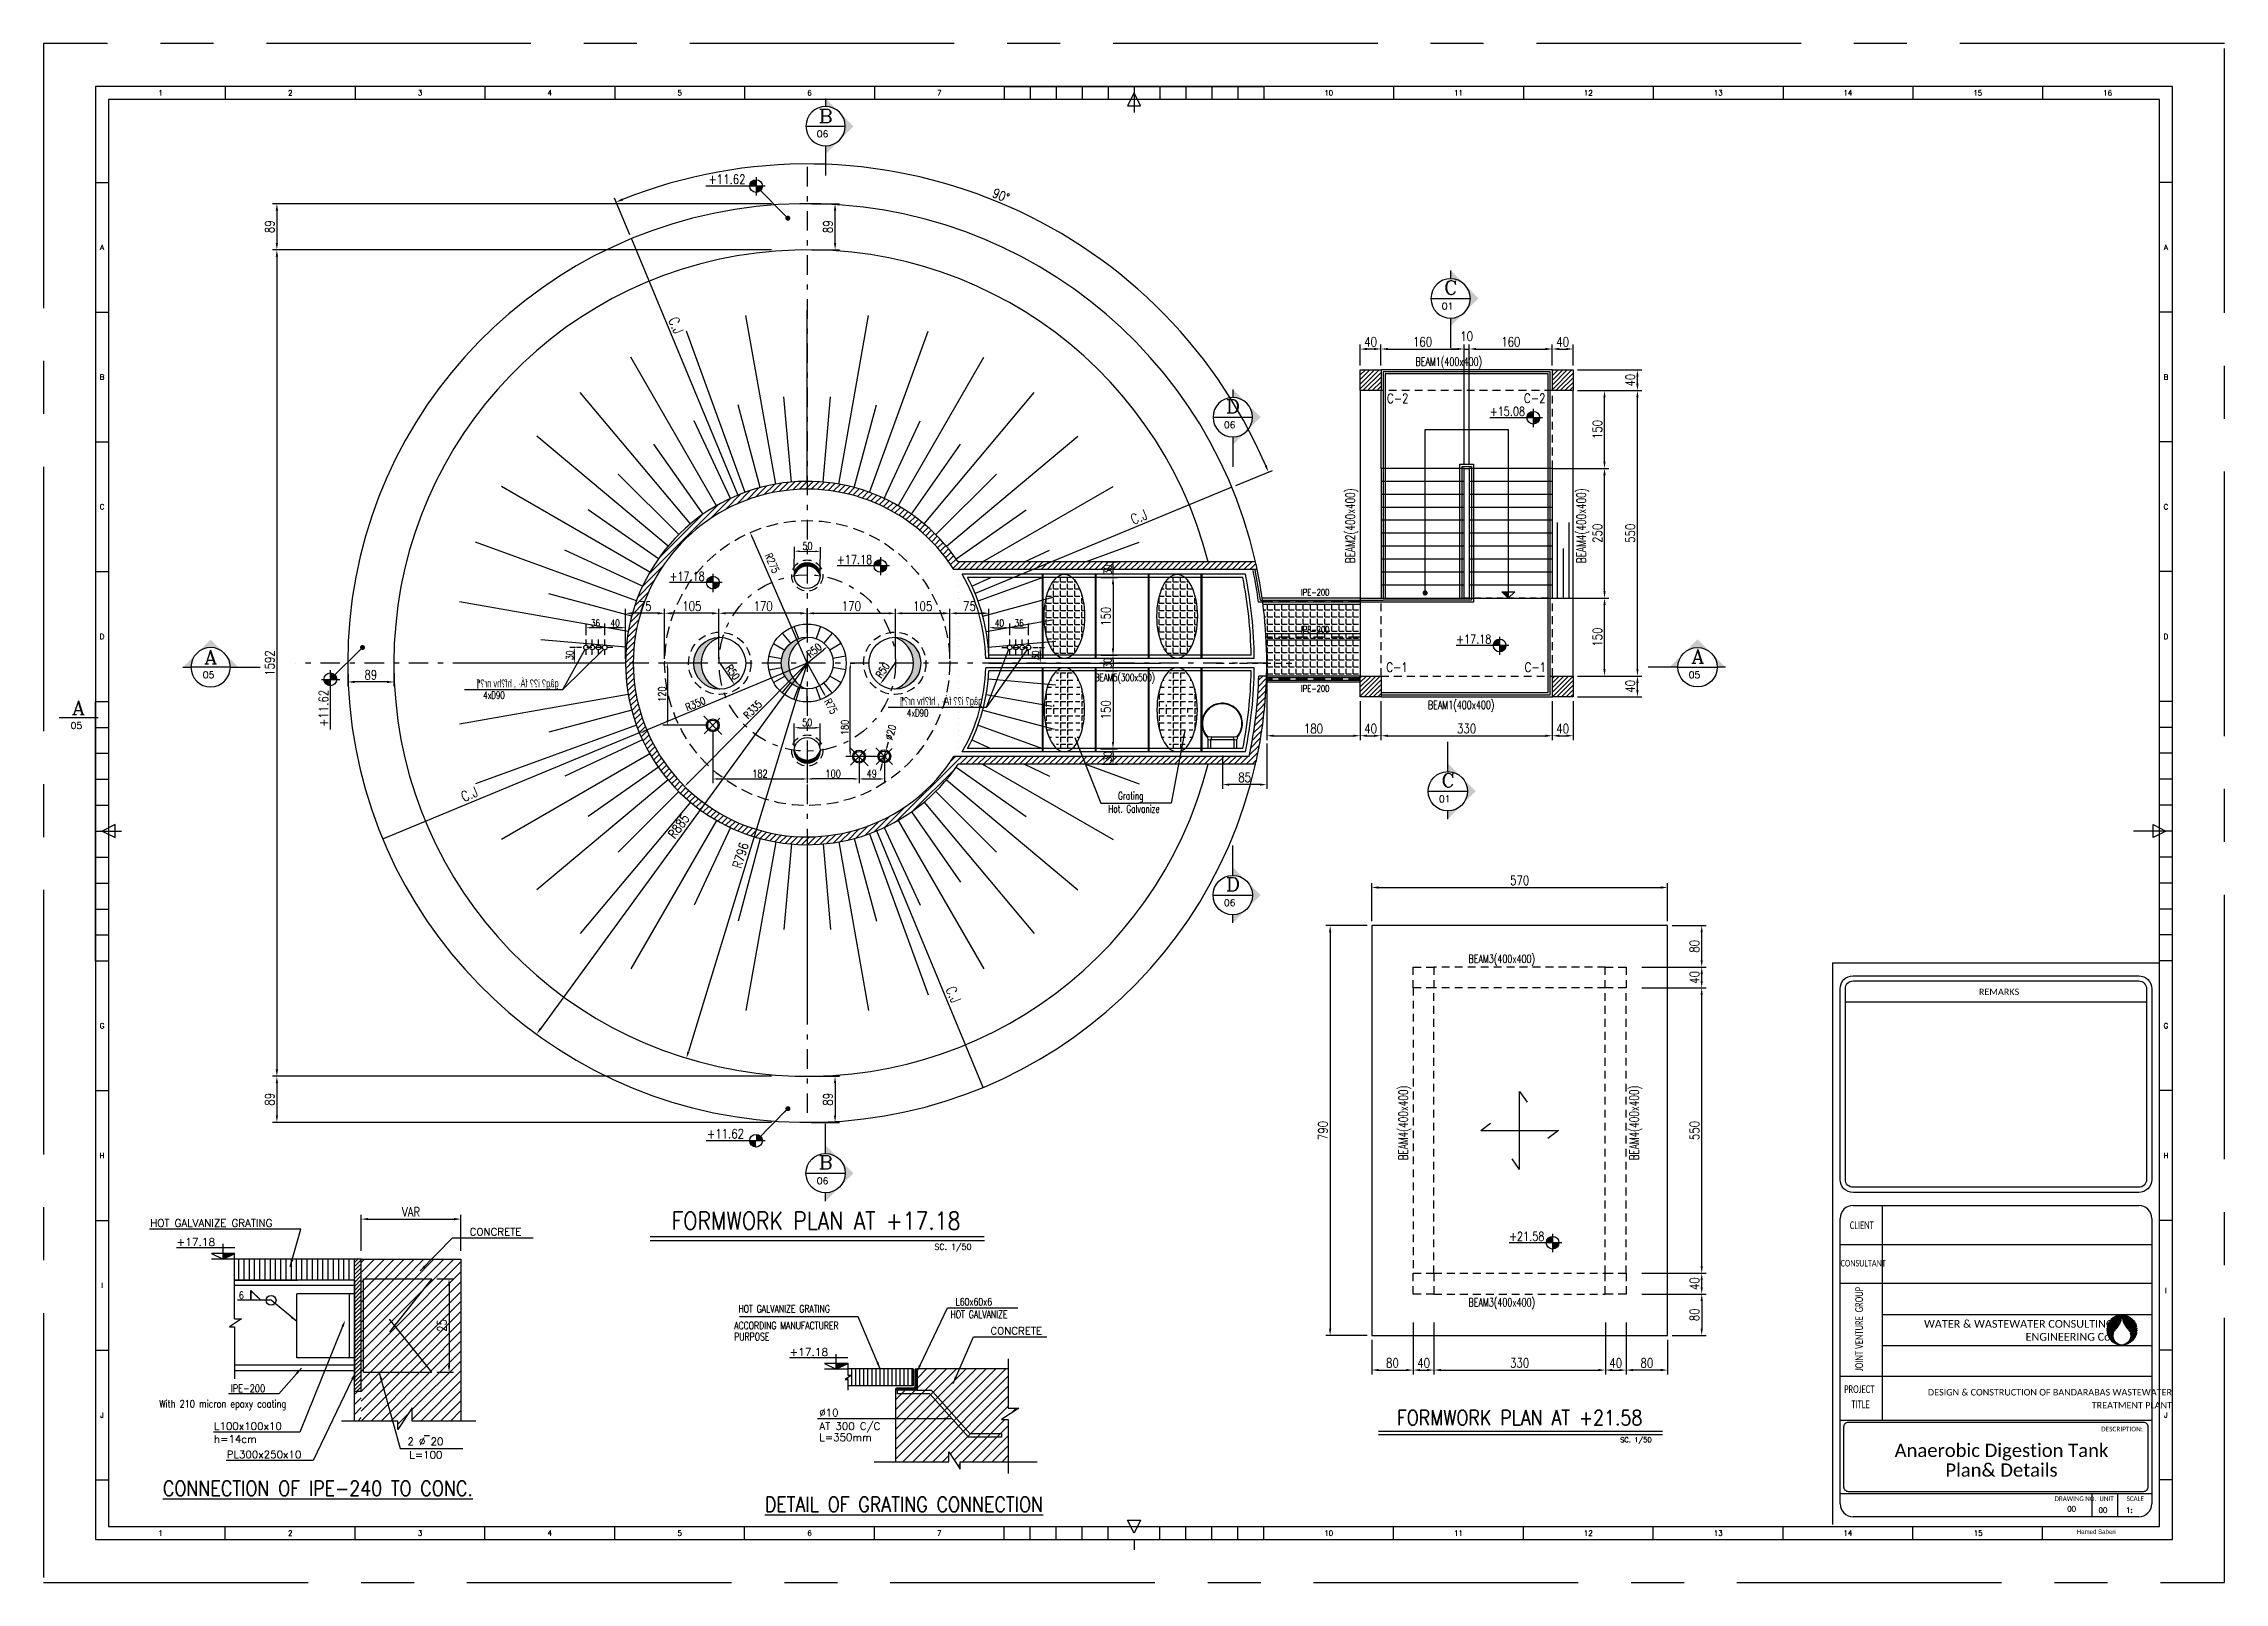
# Model space of a CAD drawing. Extents: x 0 to 9506, y 0 to 789.
# Drawn here: x 9373.31 to 9415.31, y 759.1 to 788.75 of the extents above; entities that cross this region are included whole.
import ezdxf
from ezdxf.enums import TextEntityAlignment as Align

# ---------------------------------------------------------------- set-up
doc = ezdxf.new("R2010")
doc.units = 0
doc.header["$LTSCALE"] = 3
doc.header["$MEASUREMENT"] = 0
for name, pattern in [('CENTER', [2, 1.25, -0.25, 0.25, -0.25]), ('DASHDOT', [1, 0.5, -0.25, 0, -0.25]), ('DASHED2', [0.375, 0.25, -0.125]), ('HIDDEN', [0.375, 0.25, -0.125]), ('HIDDEN2', [0.1875, 0.125, -0.0625])]:
    doc.linetypes.add(name, pattern=pattern)
doc.layers.get('0').update_dxf_attribs({"linetype": 'CONTINUOUS'})
doc.layers.get('DEFPOINTS').update_dxf_attribs({"linetype": 'CONTINUOUS'})
for name, color, linetype in [('1', 1, 'CONTINUOUS'), ('1HATCH1', 20, 'CONTINUOUS'), ('1SIGN', 2, 'CONTINUOUS'), ('1TEXT', 7, 'CONTINUOUS'), ('1TEXT1', 2, 'CONTINUOUS'), ('1WALL', 3, 'CONTINUOUS'), ('2', 2, 'CONTINUOUS'), ('25', 2, 'CONTINUOUS'), ('4', 4, 'CONTINUOUS'), ('ARMATOR', 4, 'CONTINUOUS'), ('CUT', 1, 'DASHED2'), ('DIM', 7, 'CONTINUOUS'), ('H', 15, 'CONTINUOUS'), ('hid', 1, 'HIDDEN'), ('KD', 3, 'CONTINUOUS'), ('L25', 2, 'CONTINUOUS'), ('river', 7, 'CONTINUOUS'), ('SEC.', 5, 'CONTINUOUS'), ('T', 3, 'CONTINUOUS')]:
    doc.layers.add(name, color=color, linetype=linetype)
doc.styles.add('KD-1', font='txt')
doc.styles.add('Legend', font='calibri.ttf')
doc.styles.add('NASKHS', font='naskhs.shx')
doc.styles.add('ROMANC', font='romanc.shx')
doc.styles.add('ROMANS', font='ROMANS.shx', dxfattribs={"width": 0.8})
doc.styles.get("Standard").update_dxf_attribs({"font": 'romans.shx'})
doc.styles.add('TX', font='TXT.shx')
doc.dimstyles.new('100 GHA', dxfattribs={"dimtxt": 0.135, "dimasz": 0.11, "dimexe": 0.06, "dimexo": 0.06, "dimgap": 0.025, "dimtad": 1, "dimdec": 0, "dimlfac": 100, "dimzin": 0, "dimdsep": 46, "dimtxsty": 'ROMANS', "dimcen": 0.5, "dimclrd": 1, "dimclre": 1, "dimclrt": 2, "dimadec": 0, "dimazin": 0, "dimtfac": 1, "dimtdec": 0, "dimtmove": 2, "dimatfit": 3, "dimfxl": 0.15, "dimtolj": 1, "dimtzin": 0, "dimlwd": -1, "dimlwe": -1, "dimarcsym": 0})
pattern_1 = [(45, (45.59463, 35.38166), (-0.0954594155, 0.0954594155), [])]

msp = doc.modelspace()

# ---------------------------------------------------------------- texts
at = {"color": 4, "style": 'ROMANS', "width": 0.85}
for s, height, p in [('FORMWORK PLAN AT +17.18', 0.34, (9388.1872, 766.0692)), ('FORMWORK PLAN AT +21.58', 0.289, (9401.7355, 762.2751))]:
    msp.add_text(s, height=height, dxfattribs=at).set_placement(p, align=Align.MIDDLE)
at = {"color": 4, "style": 'Legend'}
for s, p in [('Anaerobic Digestion Tank', (9411.0164, 761.6219)), ('Plan& Details', (9411.0164, 761.2755))]:
    msp.add_text(s, height=0.255, dxfattribs=at).set_placement(p, align=Align.MIDDLE)
at = {"color": 4, "style": 'ROMANS', "width": 0.85}
for s, p in [('%%UCONNECTION OF IPE-240 TO CONC.', (9375.6065, 760.7686)), ('%%UDETAIL OF GRATING CONNECTION', (9387.2002, 760.4604))]:
    msp.add_text(s, height=0.289, dxfattribs=at).set_placement(p)
at = {"layer": '1TEXT', "color": 2, "linetype": 'Continuous', "style": 'NASKHS', "text_generation_flag": 2, "width": 0.7}
for p in [(9383.2281, 776.3497), (9391.3879, 776.0109)]:
    msp.add_text('gâg\x9b i\x97\x8d fÁ· , hf\x88hv nr\x8b¶', height=0.15, dxfattribs=at).set_placement(p)
at = {"layer": '1TEXT1', "style": 'ROMANS', "width": 0.7}
for p in [(9381.7779, 776.1267, 20.5837), (9389.9377, 775.7855, 20.5837)]:
    msp.add_text('4xD90', height=0.14, dxfattribs=at).set_placement(p)
at = {"layer": '1TEXT1', "style": 'ROMANS'}
for s, height, p in [('+17.18', 0.15, (9375.868, 765.5847, 0)), ('SC. 1/50', 0.1122, (9390.4642, 765.5129)), ('+17.18', 0.15, (9387.675, 763.4643, 0)), ('SC. 1/50', 0.09537, (9403.671, 761.8023))]:
    msp.add_text(s, height=height, dxfattribs=at).set_placement(p)
at = {"layer": '1WALL', "color": 3, "style": 'ROMANS', "width": 0.7}
for s, height, p in [('BEAM1(400x400)', 0.16, (9399.7304, 782.5445)), ('IPE-200', 0.128, (9397.5276, 778.1147)), ('IPE-200', 0.128, (9397.5276, 777.3973)), ('BEAM5(300x500)', 0.145, (9393.5506, 776.4661)), ('IPE-200', 0.128, (9397.5276, 776.26)), ('BEAM1(400x400)', 0.16, (9399.9687, 775.9302)), ('Hot. Galvanize', 0.1472, (9393.814, 773.9331)), ('Grating', 0.1472, (9394.0025, 774.1856)), ('BEAM3(400x400)', 0.16, (9400.7508, 771.0366)), ('BEAM3(400x400)', 0.16, (9400.7508, 764.4167))]:
    msp.add_text(s, height=height, dxfattribs=at).set_placement(p)
for s, p in [('BEAM2(400x400)', (9398.5644, 778.7407)), ('BEAM4(400x400)', (9403.0127, 778.7407)), ('BEAM4(400x400)', (9399.5848, 767.2329)), ('BEAM4(400x400)', (9404.0332, 767.2329))]:
    msp.add_text(s, height=0.18, rotation=90, dxfattribs=at).set_placement(p)
at = {"layer": '1WALL', "color": 2, "attachment_point": 5, "style": 'ROMANS'}
for s, insert, char_height in [('+11.62', (9386.4706, 786.1371), 0.18), ('+15.08', (9401.5008, 781.6651), 0.171), ('+17.18', (9388.9274, 778.8098), 0.171), ('+17.18', (9385.7031, 778.488), 0.171), ('+17.18', (9400.8526, 777.2772), 0.171), ('+11.62', (9386.4416, 767.7476), 0.18), ('+21.58', (9401.8731, 765.7693), 0.171)]:
    msp.add_mtext(s, dxfattribs=dict(at, insert=insert, char_height=char_height))
at = {"layer": '1WALL', "color": 4, "char_height": 0.198, "attachment_point": 5, "style": 'ROMANS'}
for insert, rotation in [((9385.4889, 783.3229), 292.5), ((9394.4044, 779.63), 22.5), ((9381.5098, 774.2889), 22.5), ((9390.83, 770.4283), 292.5)]:
    msp.add_mtext('C.J', dxfattribs=dict(at, insert=insert, rotation=rotation))
at = {"layer": '1WALL', "color": 3, "char_height": 0.18, "attachment_point": 5, "style": 'ROMANS'}
for s, insert in [('C-2', (9399.3887, 781.9149)), ('C-2', (9402.0279, 781.9173)), ('C-1', (9399.3747, 776.734)), ('C-1', (9402.0395, 776.734))]:
    msp.add_mtext(s, dxfattribs=dict(at, insert=insert))
at = {"layer": '1WALL', "color": 2, "insert": (9378.7006, 775.9429), "char_height": 0.18, "attachment_point": 5, "rotation": 90, "style": 'ROMANS'}
msp.add_mtext('+11.62', dxfattribs=at)
at = {"layer": '2', "color": 2, "style": 'ROMANS'}
for s, height, p in [('HOT GALVANIZE GRATING ', 0.144404, (9375.363, 765.9536)), ('CONCRETE', 0.1444, (9381.5158, 765.7844)), ('CONCRETE', 0.1444, (9391.5437, 763.8754)), ('%%c10', 0.1444, (9388.2481, 762.3002)), ('L100x100x10', 0.144404, (9376.5913, 762.0407)), ('h=14cm', 0.1444, (9376.5913, 761.7928)), ('2 %%C 20', 0.1444, (9380.316, 761.7463)), ('AT 300 C/C', 0.1444, (9388.2497, 762.0406)), ('L=350mm', 0.1444, (9388.2497, 761.8252)), ('PL300x250x10', 0.144404, (9376.8364, 761.4956)), ('L=100', 0.1444, (9380.3524, 761.4872))]:
    msp.add_text(s, height=height, dxfattribs=at).set_placement(p)
at = {"layer": '2', "color": 2, "style": 'ROMANS', "width": 0.75}
for s, height, p in [('HOT GALVANIZE GRATING ', 0.144404, (9386.6899, 764.302)), ('L60x60x6', 0.1444, (9390.8752, 764.4362)), (' ACCORDING MANUFACTURER', 0.144404, (9386.5359, 763.9783)), ('HOT GALVANIZE', 0.144404, (9390.7746, 764.194)), (' PURPOSE ', 0.1444, (9386.5359, 763.7641))]:
    msp.add_text(s, height=height, dxfattribs=at).set_placement(p)
at = {"layer": '2', "color": 2, "insert": (9376.9118, 762.7683), "char_height": 0.144404, "attachment_point": 7, "style": 'ROMANS'}
msp.add_mtext('\\A1;IPE-200', dxfattribs=at)
at = {"layer": 'CUT', "color": 4, "style": 'ROMANC', "width": 1.1}
for s, p in [('B', (9388.373, 787.3547)), ('C', (9400.41, 784.0509)), ('D', (9396.2139, 781.7622)), ('A', (9376.5246, 776.931)), ('A', (9405.1656, 776.9445)), ('A', (9373.9798, 775.9558)), ('C', (9400.3557, 774.5546)), ('D', (9396.2139, 772.5548)), ('B', (9388.373, 767.1962))]:
    msp.add_text(s, height=0.2645, dxfattribs=at).set_placement(p, align=Align.MIDDLE)
at = {"layer": 'CUT', "color": 1, "style": 'ROMANS'}
for s, p in [('06', (9388.1999, 786.9478)), ('01', (9400.2369, 783.6288)), ('06', (9396.0408, 781.3401)), ('05', (9376.375, 776.5225)), ('05', (9404.9926, 776.5225)), ('05', (9373.8302, 775.5472)), ('01', (9400.1826, 774.1325)), ('06', (9396.0408, 772.1327)), ('06', (9388.1999, 766.7741))]:
    msp.add_text(s, height=0.1301, dxfattribs=at).set_placement(p)
at = {"layer": 'DIM', "color": 2, "style": 'ROMANS', "width": 0.8}
for s, height, p in [('6', 0.1433, (9377.0679, 764.5625)), (' With 210 micron epoxy coating', 0.143318, (9375.4623, 762.4708))]:
    msp.add_text(s, height=height, dxfattribs=at).set_placement(p)

# ---------------------------------------------------------------- blocks, each defined once
blk = doc.blocks.new('*D79')
at = {"layer": '1WALL', "color": 1, "transparency": 16777216}
for p, q in [((9387.328, 785.666), (9377.718, 785.666)), ((9377.802, 785.534), (9377.802, 784.91)), ((9387.328, 784.778), (9377.718, 784.778))]:
    blk.add_line(p, q, dxfattribs=at)
for points in [[(9377.78, 785.534), (9377.824, 785.534), (9377.802, 785.666)], [(9377.78, 784.91), (9377.824, 784.91), (9377.802, 784.778)]]:
    blk.add_solid(points, dxfattribs=at)
at = {"layer": 'DEFPOINTS', "color": 0, "transparency": 16777216}
for p in [(9387.412, 785.666), (9377.802, 784.778), (9387.412, 784.778)]:
    blk.add_point(p, dxfattribs=at)
at = {"layer": '1WALL', "color": 2, "transparency": 16777216, "insert": (9377.664, 785.222), "char_height": 0.18, "attachment_point": 5, "rotation": 90, "style": 'ROMANS'}
blk.add_mtext('\\A1;89', dxfattribs=at)
blk = doc.blocks.new('*D80')
at = {"layer": '1WALL', "color": 1, "transparency": 16777216}
for p, q in [((9387.328, 784.778), (9377.718, 784.778)), ((9377.802, 784.646), (9377.802, 768.987)), ((9387.328, 768.855), (9377.718, 768.855))]:
    blk.add_line(p, q, dxfattribs=at)
for points in [[(9377.78, 784.646), (9377.824, 784.646), (9377.802, 784.778)], [(9377.78, 768.987), (9377.824, 768.987), (9377.802, 768.855)]]:
    blk.add_solid(points, dxfattribs=at)
at = {"layer": 'DEFPOINTS', "color": 0, "transparency": 16777216}
for p in [(9387.412, 784.778), (9377.802, 768.855), (9387.412, 768.855)]:
    blk.add_point(p, dxfattribs=at)
at = {"layer": '1WALL', "color": 2, "transparency": 16777216, "insert": (9377.664, 776.816), "char_height": 0.18, "attachment_point": 5, "rotation": 90, "style": 'ROMANS'}
blk.add_mtext('\\A1;1592', dxfattribs=at)
blk = doc.blocks.new('*D81')
at = {"layer": '1WALL', "color": 1, "transparency": 16777216}
for p, q in [((9387.328, 768.855), (9377.718, 768.855)), ((9377.802, 768.723), (9377.802, 768.098)), ((9387.328, 767.966), (9377.718, 767.966))]:
    blk.add_line(p, q, dxfattribs=at)
for points in [[(9377.78, 768.723), (9377.824, 768.723), (9377.802, 768.855)], [(9377.78, 768.098), (9377.824, 768.098), (9377.802, 767.966)]]:
    blk.add_solid(points, dxfattribs=at)
at = {"layer": 'DEFPOINTS', "color": 0, "transparency": 16777216}
for p in [(9387.412, 768.855), (9377.802, 767.966), (9387.412, 767.966)]:
    blk.add_point(p, dxfattribs=at)
at = {"layer": '1WALL', "color": 2, "transparency": 16777216, "insert": (9377.664, 768.411), "char_height": 0.18, "attachment_point": 5, "rotation": 90, "style": 'ROMANS'}
blk.add_mtext('\\A1;89', dxfattribs=at)
blk = doc.blocks.new('*D76')
at = {"layer": '1WALL', "color": 1, "transparency": 16777216}
blk.add_line((9388.016, 776.816), (9382.882, 769.771), dxfattribs=at)
blk.add_solid([(9382.864, 769.784), (9382.9, 769.758), (9382.804, 769.664)], dxfattribs=at)
at = {"layer": 'DEFPOINTS', "color": 0, "transparency": 16777216}
for p in [(9388.016, 776.816), (9382.804, 769.664)]:
    blk.add_point(p, dxfattribs=at)
at = {"layer": '1WALL', "color": 2, "transparency": 16777216, "insert": (9385.54, 773.673), "char_height": 0.18, "attachment_point": 5, "rotation": 53.9192, "style": 'ROMANS'}
blk.add_mtext('\\A1;R885', dxfattribs=at)
blk = doc.blocks.new('*D77')
at = {"layer": '1WALL', "color": 1, "transparency": 16777216}
blk.add_line((9388.016, 776.816), (9385.728, 769.329), dxfattribs=at)
blk.add_solid([(9385.707, 769.335), (9385.749, 769.323), (9385.69, 769.203)], dxfattribs=at)
at = {"layer": 'DEFPOINTS', "color": 0, "transparency": 16777216}
for p in [(9388.016, 776.816), (9385.69, 769.203)]:
    blk.add_point(p, dxfattribs=at)
at = {"layer": '1WALL', "color": 2, "transparency": 16777216, "insert": (9386.73, 773.11), "char_height": 0.18, "attachment_point": 5, "rotation": 73.0059, "style": 'ROMANS'}
blk.add_mtext('\\A1;R796', dxfattribs=at)
blk = doc.blocks.new('*D78')
at = {"layer": '1WALL', "color": 1, "transparency": 16777216}
for p, q in [((9384.598, 785.07), (9384.305, 785.776)), ((9396.27, 780.235), (9396.976, 780.528))]:
    blk.add_line(p, q, dxfattribs=at)
blk.add_arc((9388.016, 776.816), 9.614, 23.2867, 111.7133, dxfattribs=at)
for points in [[(9384.468, 785.728), (9384.451, 785.769), (9384.337, 785.698)], [(9396.867, 780.626), (9396.827, 780.608), (9396.899, 780.495)]]:
    blk.add_solid(points, dxfattribs=at)
at = {"layer": 'DEFPOINTS', "color": 0, "transparency": 16777216}
for p in [(9384.63, 784.993), (9393.869, 784.444), (9385.886, 781.961), (9396.193, 780.203), (9393.161, 778.947)]:
    blk.add_point(p, dxfattribs=at)
at = {"layer": '1WALL', "color": 2, "transparency": 16777216, "insert": (9391.748, 785.826), "char_height": 0.18, "attachment_point": 5, "rotation": 337.5, "style": 'ROMANS'}
blk.add_mtext('\\A1;90°', dxfattribs=at)
blk = doc.blocks.new('arm')
at = {"layer": 'L25', "color": 11, "linetype": 'ByBlock', "const_width": 0.5}
blk.add_lwpolyline([(-0.25, 0, 1), (0.25, 0, 1)], format="xyb", close=True, dxfattribs=at)
blk = doc.blocks.new('*X3')
at = {"color": 0}
for p, q in [((-0.202, -0.24), (-0.214, -0.228)), ((-0.158, -0.24), (-0.192, -0.206)), ((-0.114, -0.24), (-0.17, -0.184)), ((-0.069, -0.24), (-0.148, -0.162)), ((-0.025, -0.24), (-0.126, -0.14)), ((0, -0.221), (-0.103, -0.118)), ((0, -0.177), (-0.081, -0.095)), ((0, -0.133), (-0.059, -0.073)), ((0, -0.088), (-0.037, -0.051)), ((0, -0.044), (-0.015, -0.029))]:
    blk.add_line(p, q, dxfattribs=at)
blk = doc.blocks.new('ST1')
at = {"layer": '25'}
blk.add_lwpolyline([(0.25, -0.25), (0, 0), (-0.25, -0.25)], close=True, dxfattribs=at)
blk.add_blockref('*X3', (0, 0), dxfattribs=at)
blk = doc.blocks.new('*D82')
at = {"layer": '1WALL', "color": 1, "transparency": 16777216}
for p, q in [((9396.866, 776.632), (9396.866, 775.331)), ((9398.666, 776.082), (9398.666, 775.331)), ((9396.998, 775.415), (9398.534, 775.415))]:
    blk.add_line(p, q, dxfattribs=at)
for points in [[(9396.998, 775.437), (9396.998, 775.393), (9396.866, 775.415)], [(9398.534, 775.437), (9398.534, 775.393), (9398.666, 775.415)]]:
    blk.add_solid(points, dxfattribs=at)
at = {"layer": 'DEFPOINTS', "color": 0, "transparency": 16777216}
for p in [(9396.866, 776.716), (9398.666, 776.166), (9398.666, 775.415)]:
    blk.add_point(p, dxfattribs=at)
at = {"layer": '1WALL', "color": 2, "transparency": 16777216, "insert": (9397.766, 775.553), "char_height": 0.18, "attachment_point": 5, "style": 'ROMANS'}
blk.add_mtext('\\A1;180', dxfattribs=at)
blk = doc.blocks.new('*D83')
at = {"layer": '1WALL', "color": 1, "transparency": 16777216}
for p, q in [((9398.666, 776.082), (9398.666, 775.331)), ((9399.066, 776.082), (9399.066, 775.331)), ((9398.798, 775.415), (9398.934, 775.415))]:
    blk.add_line(p, q, dxfattribs=at)
for points in [[(9398.798, 775.437), (9398.798, 775.393), (9398.666, 775.415)], [(9398.934, 775.437), (9398.934, 775.393), (9399.066, 775.415)]]:
    blk.add_solid(points, dxfattribs=at)
at = {"layer": 'DEFPOINTS', "color": 0, "transparency": 16777216}
for p in [(9398.666, 776.166), (9399.066, 776.166), (9399.066, 775.415)]:
    blk.add_point(p, dxfattribs=at)
at = {"layer": '1WALL', "color": 2, "transparency": 16777216, "insert": (9398.866, 775.553), "char_height": 0.18, "attachment_point": 5, "style": 'ROMANS'}
blk.add_mtext('\\A1;40', dxfattribs=at)
blk = doc.blocks.new('*D84')
at = {"layer": '1WALL', "color": 1, "transparency": 16777216}
for p, q in [((9399.066, 776.082), (9399.066, 775.331)), ((9402.366, 776.082), (9402.366, 775.331)), ((9399.198, 775.415), (9402.234, 775.415))]:
    blk.add_line(p, q, dxfattribs=at)
for points in [[(9399.198, 775.437), (9399.198, 775.393), (9399.066, 775.415)], [(9402.234, 775.437), (9402.234, 775.393), (9402.366, 775.415)]]:
    blk.add_solid(points, dxfattribs=at)
at = {"layer": 'DEFPOINTS', "color": 0, "transparency": 16777216}
for p in [(9399.066, 776.166), (9402.366, 776.166), (9402.366, 775.415)]:
    blk.add_point(p, dxfattribs=at)
at = {"layer": '1WALL', "color": 2, "transparency": 16777216, "insert": (9400.716, 775.553), "char_height": 0.18, "attachment_point": 5, "style": 'ROMANS'}
blk.add_mtext('\\A1;330', dxfattribs=at)
blk = doc.blocks.new('*D85')
at = {"layer": '1WALL', "color": 1, "transparency": 16777216}
for p, q in [((9402.366, 776.082), (9402.366, 775.331)), ((9402.766, 776.082), (9402.766, 775.331)), ((9402.498, 775.415), (9402.634, 775.415))]:
    blk.add_line(p, q, dxfattribs=at)
for points in [[(9402.498, 775.437), (9402.498, 775.393), (9402.366, 775.415)], [(9402.634, 775.437), (9402.634, 775.393), (9402.766, 775.415)]]:
    blk.add_solid(points, dxfattribs=at)
at = {"layer": 'DEFPOINTS', "color": 0, "transparency": 16777216}
for p in [(9402.366, 776.166), (9402.766, 776.166), (9402.766, 775.415)]:
    blk.add_point(p, dxfattribs=at)
at = {"layer": '1WALL', "color": 2, "transparency": 16777216, "insert": (9402.566, 775.553), "char_height": 0.18, "attachment_point": 5, "style": 'ROMANS'}
blk.add_mtext('\\A1;40', dxfattribs=at)
blk = doc.blocks.new('*D86')
at = {"layer": '1WALL', "color": 1, "transparency": 16777216}
for p, q in [((9402.85, 776.566), (9404.089, 776.566)), ((9402.85, 776.166), (9404.089, 776.166)), ((9404.005, 776.298), (9404.005, 776.434))]:
    blk.add_line(p, q, dxfattribs=at)
for points in [[(9403.983, 776.434), (9404.027, 776.434), (9404.005, 776.566)], [(9403.983, 776.298), (9404.027, 776.298), (9404.005, 776.166)]]:
    blk.add_solid(points, dxfattribs=at)
at = {"layer": 'DEFPOINTS', "color": 0, "transparency": 16777216}
for p in [(9402.766, 776.566), (9402.766, 776.166), (9404.005, 776.566)]:
    blk.add_point(p, dxfattribs=at)
at = {"layer": '1WALL', "color": 2, "transparency": 16777216, "insert": (9403.867, 776.366), "char_height": 0.18, "attachment_point": 5, "rotation": 90, "style": 'ROMANS'}
blk.add_mtext('\\A1;40', dxfattribs=at)
blk = doc.blocks.new('*D87')
at = {"layer": '1WALL', "color": 1, "transparency": 16777216}
for p, q in [((9402.85, 782.066), (9404.089, 782.066)), ((9404.005, 776.698), (9404.005, 781.934)), ((9402.85, 776.566), (9404.089, 776.566))]:
    blk.add_line(p, q, dxfattribs=at)
for points in [[(9403.983, 781.934), (9404.027, 781.934), (9404.005, 782.066)], [(9403.983, 776.698), (9404.027, 776.698), (9404.005, 776.566)]]:
    blk.add_solid(points, dxfattribs=at)
at = {"layer": 'DEFPOINTS', "color": 0, "transparency": 16777216}
for p in [(9402.766, 782.066), (9404.005, 782.066), (9402.766, 776.566)]:
    blk.add_point(p, dxfattribs=at)
at = {"layer": '1WALL', "color": 2, "transparency": 16777216, "insert": (9403.867, 779.316), "char_height": 0.18, "attachment_point": 5, "rotation": 90, "style": 'ROMANS'}
blk.add_mtext('\\A1;550', dxfattribs=at)
blk = doc.blocks.new('*D88')
at = {"layer": '1WALL', "color": 1, "transparency": 16777216}
for p, q in [((9402.85, 782.466), (9404.089, 782.466)), ((9402.85, 782.066), (9404.089, 782.066)), ((9404.005, 782.198), (9404.005, 782.334))]:
    blk.add_line(p, q, dxfattribs=at)
for points in [[(9403.983, 782.334), (9404.027, 782.334), (9404.005, 782.466)], [(9403.983, 782.198), (9404.027, 782.198), (9404.005, 782.066)]]:
    blk.add_solid(points, dxfattribs=at)
at = {"layer": 'DEFPOINTS', "color": 0, "transparency": 16777216}
for p in [(9402.766, 782.466), (9404.005, 782.466), (9402.766, 782.066)]:
    blk.add_point(p, dxfattribs=at)
at = {"layer": '1WALL', "color": 2, "transparency": 16777216, "insert": (9403.867, 782.266), "char_height": 0.18, "attachment_point": 5, "rotation": 90, "style": 'ROMANS'}
blk.add_mtext('\\A1;40', dxfattribs=at)
blk = doc.blocks.new('*D89')
at = {"layer": '2', "color": 1, "transparency": 16777216}
for p, q in [((9402.45, 778.066), (9403.455, 778.066)), ((9403.371, 776.698), (9403.371, 777.934)), ((9402.934, 776.566), (9403.455, 776.566))]:
    blk.add_line(p, q, dxfattribs=at)
for points in [[(9403.349, 777.934), (9403.393, 777.934), (9403.371, 778.066)], [(9403.349, 776.698), (9403.393, 776.698), (9403.371, 776.566)]]:
    blk.add_solid(points, dxfattribs=at)
at = {"layer": 'DEFPOINTS', "color": 0, "transparency": 16777216}
for p in [(9402.366, 778.066), (9403.371, 778.066), (9402.85, 776.566)]:
    blk.add_point(p, dxfattribs=at)
at = {"layer": '2', "color": 2, "transparency": 16777216, "insert": (9403.233, 777.316), "char_height": 0.18, "attachment_point": 5, "rotation": 90, "style": 'ROMANS'}
blk.add_mtext('\\A1;150', dxfattribs=at)
blk = doc.blocks.new('*D90')
at = {"layer": '2', "color": 1, "transparency": 16777216}
for p, q in [((9402.45, 780.566), (9403.455, 780.566)), ((9403.371, 778.198), (9403.371, 780.434)), ((9402.45, 778.066), (9403.455, 778.066))]:
    blk.add_line(p, q, dxfattribs=at)
for points in [[(9403.349, 780.434), (9403.393, 780.434), (9403.371, 780.566)], [(9403.349, 778.198), (9403.393, 778.198), (9403.371, 778.066)]]:
    blk.add_solid(points, dxfattribs=at)
at = {"layer": 'DEFPOINTS', "color": 0, "transparency": 16777216}
for p in [(9402.366, 780.566), (9403.371, 780.566), (9402.366, 778.066)]:
    blk.add_point(p, dxfattribs=at)
at = {"layer": '2', "color": 2, "transparency": 16777216, "insert": (9403.233, 779.316), "char_height": 0.18, "attachment_point": 5, "rotation": 90, "style": 'ROMANS'}
blk.add_mtext('\\A1;250', dxfattribs=at)
blk = doc.blocks.new('*D91')
at = {"layer": '2', "color": 1, "transparency": 16777216}
for p, q in [((9402.934, 782.066), (9403.455, 782.066)), ((9403.371, 780.698), (9403.371, 781.934)), ((9402.45, 780.566), (9403.455, 780.566))]:
    blk.add_line(p, q, dxfattribs=at)
for points in [[(9403.349, 781.934), (9403.393, 781.934), (9403.371, 782.066)], [(9403.349, 780.698), (9403.393, 780.698), (9403.371, 780.566)]]:
    blk.add_solid(points, dxfattribs=at)
at = {"layer": 'DEFPOINTS', "color": 0, "transparency": 16777216}
for p in [(9402.85, 782.066), (9403.371, 782.066), (9402.366, 780.566)]:
    blk.add_point(p, dxfattribs=at)
at = {"layer": '2', "color": 2, "transparency": 16777216, "insert": (9403.233, 781.316), "char_height": 0.18, "attachment_point": 5, "rotation": 90, "style": 'ROMANS'}
blk.add_mtext('\\A1;150', dxfattribs=at)
blk = doc.blocks.new('*D92')
at = {"layer": '1WALL', "color": 1, "transparency": 16777216}
for p, q in [((9399.066, 782.55), (9399.066, 782.951)), ((9400.666, 780.65), (9400.666, 782.951)), ((9399.198, 782.867), (9400.534, 782.867))]:
    blk.add_line(p, q, dxfattribs=at)
for points in [[(9399.198, 782.889), (9399.198, 782.845), (9399.066, 782.867)], [(9400.534, 782.889), (9400.534, 782.845), (9400.666, 782.867)]]:
    blk.add_solid(points, dxfattribs=at)
at = {"layer": 'DEFPOINTS', "color": 0, "transparency": 16777216}
for p in [(9399.066, 782.466), (9400.666, 782.867), (9400.666, 780.566)]:
    blk.add_point(p, dxfattribs=at)
at = {"layer": '1WALL', "color": 2, "transparency": 16777216, "insert": (9399.866, 783.005), "char_height": 0.18, "attachment_point": 5, "style": 'ROMANS'}
blk.add_mtext('\\A1;160', dxfattribs=at)
blk = doc.blocks.new('*D93')
at = {"layer": '1WALL', "color": 1, "transparency": 16777216}
for p, q in [((9400.666, 780.65), (9400.666, 782.951)), ((9400.766, 780.65), (9400.766, 782.951)), ((9400.534, 782.867), (9400.402, 782.867)), ((9400.666, 782.867), (9400.766, 782.867)), ((9400.898, 782.867), (9401.03, 782.867))]:
    blk.add_line(p, q, dxfattribs=at)
for points in [[(9400.534, 782.889), (9400.534, 782.845), (9400.666, 782.867)], [(9400.898, 782.889), (9400.898, 782.845), (9400.766, 782.867)]]:
    blk.add_solid(points, dxfattribs=at)
at = {"layer": 'DEFPOINTS', "color": 0, "transparency": 16777216}
for p in [(9400.766, 782.867), (9400.666, 780.566), (9400.766, 780.566)]:
    blk.add_point(p, dxfattribs=at)
at = {"layer": '1WALL', "color": 2, "transparency": 16777216, "insert": (9400.716, 783.113), "char_height": 0.18, "attachment_point": 5, "style": 'ROMANS'}
blk.add_mtext('\\A1;10', dxfattribs=at)
blk = doc.blocks.new('*D94')
at = {"layer": '1WALL', "color": 1, "transparency": 16777216}
for p, q in [((9400.766, 780.65), (9400.766, 782.951)), ((9402.366, 782.55), (9402.366, 782.951)), ((9400.898, 782.867), (9402.234, 782.867))]:
    blk.add_line(p, q, dxfattribs=at)
for points in [[(9400.898, 782.889), (9400.898, 782.845), (9400.766, 782.867)], [(9402.234, 782.889), (9402.234, 782.845), (9402.366, 782.867)]]:
    blk.add_solid(points, dxfattribs=at)
at = {"layer": 'DEFPOINTS', "color": 0, "transparency": 16777216}
for p in [(9402.366, 782.867), (9402.366, 782.466), (9400.766, 780.566)]:
    blk.add_point(p, dxfattribs=at)
at = {"layer": '1WALL', "color": 2, "transparency": 16777216, "insert": (9401.566, 783.005), "char_height": 0.18, "attachment_point": 5, "style": 'ROMANS'}
blk.add_mtext('\\A1;160', dxfattribs=at)
blk = doc.blocks.new('*D95')
at = {"layer": '1WALL', "color": 1, "transparency": 16777216}
for p, q in [((9398.666, 782.55), (9398.666, 782.951)), ((9399.066, 782.55), (9399.066, 782.951)), ((9398.934, 782.867), (9398.798, 782.867))]:
    blk.add_line(p, q, dxfattribs=at)
for points in [[(9398.798, 782.889), (9398.798, 782.845), (9398.666, 782.867)], [(9398.934, 782.889), (9398.934, 782.845), (9399.066, 782.867)]]:
    blk.add_solid(points, dxfattribs=at)
at = {"layer": 'DEFPOINTS', "color": 0, "transparency": 16777216}
for p in [(9398.666, 782.867), (9398.666, 782.466), (9399.066, 782.466)]:
    blk.add_point(p, dxfattribs=at)
at = {"layer": '1WALL', "color": 2, "transparency": 16777216, "insert": (9398.866, 783.005), "char_height": 0.18, "attachment_point": 5, "style": 'ROMANS'}
blk.add_mtext('\\A1;40', dxfattribs=at)
blk = doc.blocks.new('*D96')
at = {"layer": '1WALL', "color": 1, "transparency": 16777216}
for p, q in [((9402.366, 782.55), (9402.366, 782.951)), ((9402.766, 782.55), (9402.766, 782.951)), ((9402.498, 782.867), (9402.634, 782.867))]:
    blk.add_line(p, q, dxfattribs=at)
for points in [[(9402.498, 782.889), (9402.498, 782.845), (9402.366, 782.867)], [(9402.634, 782.889), (9402.634, 782.845), (9402.766, 782.867)]]:
    blk.add_solid(points, dxfattribs=at)
at = {"layer": 'DEFPOINTS', "color": 0, "transparency": 16777216}
for p in [(9402.366, 782.466), (9402.766, 782.867), (9402.766, 782.466)]:
    blk.add_point(p, dxfattribs=at)
at = {"layer": '1WALL', "color": 2, "transparency": 16777216, "insert": (9402.566, 783.005), "char_height": 0.18, "attachment_point": 5, "style": 'ROMANS'}
blk.add_mtext('\\A1;40', dxfattribs=at)
blk = doc.blocks.new('*D97')
at = {"layer": '1WALL', "color": 1, "transparency": 16777216}
for p, q in [((9384.516, 776.9), (9384.516, 777.859)), ((9385.27, 776.9), (9385.27, 777.859)), ((9385.138, 777.775), (9384.648, 777.775))]:
    blk.add_line(p, q, dxfattribs=at)
for points in [[(9384.648, 777.797), (9384.648, 777.753), (9384.516, 777.775)], [(9385.138, 777.797), (9385.138, 777.753), (9385.27, 777.775)]]:
    blk.add_solid(points, dxfattribs=at)
at = {"layer": 'DEFPOINTS', "color": 0, "transparency": 16777216}
for p in [(9384.516, 777.775), (9384.516, 776.816), (9385.27, 776.816)]:
    blk.add_point(p, dxfattribs=at)
at = {"layer": '1WALL', "color": 2, "transparency": 16777216, "insert": (9384.893, 777.913), "char_height": 0.18, "attachment_point": 5, "style": 'ROMANS'}
blk.add_mtext('\\A1;75', dxfattribs=at)
blk = doc.blocks.new('*D98')
at = {"layer": '1WALL', "color": 1, "transparency": 16777216}
for p, q in [((9388.016, 777.4), (9388.016, 777.859)), ((9389.716, 776.9), (9389.716, 777.859)), ((9388.148, 777.775), (9389.584, 777.775))]:
    blk.add_line(p, q, dxfattribs=at)
for points in [[(9388.148, 777.797), (9388.148, 777.753), (9388.016, 777.775)], [(9389.584, 777.797), (9389.584, 777.753), (9389.716, 777.775)]]:
    blk.add_solid(points, dxfattribs=at)
at = {"layer": 'DEFPOINTS', "color": 0, "transparency": 16777216}
for p in [(9389.716, 777.775), (9388.016, 777.316), (9389.716, 776.816)]:
    blk.add_point(p, dxfattribs=at)
at = {"layer": '1WALL', "color": 2, "transparency": 16777216, "insert": (9388.866, 777.913), "char_height": 0.18, "attachment_point": 5, "style": 'ROMANS'}
blk.add_mtext('\\A1;170', dxfattribs=at)
blk = doc.blocks.new('*D99')
at = {"layer": '1WALL', "color": 1, "transparency": 16777216}
for p, q in [((9386.316, 776.9), (9386.316, 777.859)), ((9388.016, 777.4), (9388.016, 777.859)), ((9387.884, 777.775), (9386.448, 777.775))]:
    blk.add_line(p, q, dxfattribs=at)
for points in [[(9386.448, 777.797), (9386.448, 777.753), (9386.316, 777.775)], [(9387.884, 777.797), (9387.884, 777.753), (9388.016, 777.775)]]:
    blk.add_solid(points, dxfattribs=at)
at = {"layer": 'DEFPOINTS', "color": 0, "transparency": 16777216}
for p in [(9386.316, 777.775), (9388.016, 777.316), (9386.316, 776.816)]:
    blk.add_point(p, dxfattribs=at)
at = {"layer": '1WALL', "color": 2, "transparency": 16777216, "insert": (9387.166, 777.913), "char_height": 0.18, "attachment_point": 5, "style": 'ROMANS'}
blk.add_mtext('\\A1;170', dxfattribs=at)
blk = doc.blocks.new('*D100')
at = {"layer": '1WALL', "color": 1, "transparency": 16777216}
blk.add_line((9389.702, 776.812), (9389.473, 776.479), dxfattribs=at)
blk.add_solid([(9389.46, 776.488), (9389.486, 776.47), (9389.418, 776.4)], dxfattribs=at)
at = {"layer": 'DEFPOINTS', "color": 0, "transparency": 16777216}
for p in [(9389.702, 776.812), (9389.418, 776.4)]:
    blk.add_point(p, dxfattribs=at)
at = {"layer": '1WALL', "color": 2, "transparency": 16777216, "insert": (9389.47, 776.675), "char_height": 0.144, "attachment_point": 5, "rotation": 55.401, "style": 'ROMANS'}
blk.add_mtext('\\A1;R50', dxfattribs=at)
blk = doc.blocks.new('*D101')
at = {"layer": '1WALL', "color": 1, "transparency": 16777216}
blk.add_line((9388.016, 776.816), (9388.328, 777.073), dxfattribs=at)
blk.add_solid([(9388.318, 777.086), (9388.338, 777.061), (9388.402, 777.134)], dxfattribs=at)
at = {"layer": 'DEFPOINTS', "color": 0, "transparency": 16777216}
for p in [(9388.402, 777.134), (9388.016, 776.816)]:
    blk.add_point(p, dxfattribs=at)
at = {"layer": '1WALL', "color": 2, "transparency": 16777216, "insert": (9388.147, 777.06), "char_height": 0.144, "attachment_point": 5, "rotation": 39.4693, "style": 'ROMANS'}
blk.add_mtext('\\A1;R50', dxfattribs=at)
blk = doc.blocks.new('*D102')
at = {"layer": '1WALL', "color": 1, "transparency": 16777216}
blk.add_line((9386.331, 776.812), (9386.562, 776.48), dxfattribs=at)
blk.add_solid([(9386.575, 776.489), (9386.548, 776.471), (9386.616, 776.401)], dxfattribs=at)
at = {"layer": 'DEFPOINTS', "color": 0, "transparency": 16777216}
for p in [(9386.331, 776.812), (9386.616, 776.401)]:
    blk.add_point(p, dxfattribs=at)
at = {"layer": '1WALL', "color": 2, "transparency": 16777216, "insert": (9386.581, 776.639), "char_height": 0.144, "attachment_point": 5, "rotation": 304.852, "style": 'ROMANS'}
blk.add_mtext('\\A1;R50', dxfattribs=at)
blk = doc.blocks.new('*D103')
at = {"layer": '1WALL', "color": 1, "transparency": 16777216}
for p, q in [((9387.767, 778.586), (9387.771, 779.056)), ((9387.866, 778.971), (9388.174, 778.968)), ((9388.267, 778.582), (9388.271, 779.051))]:
    blk.add_line(p, q, dxfattribs=at)
for points in [[(9387.867, 778.987), (9387.866, 778.955), (9387.77, 778.972)], [(9388.174, 778.984), (9388.174, 778.952), (9388.27, 778.967)]]:
    blk.add_solid(points, dxfattribs=at)
at = {"layer": 'DEFPOINTS', "color": 0, "transparency": 16777216}
for p in [(9388.27, 778.967), (9387.766, 778.502), (9388.266, 778.498)]:
    blk.add_point(p, dxfattribs=at)
at = {"layer": '1WALL', "color": 2, "transparency": 16777216, "insert": (9388.021, 779.072), "char_height": 0.144, "attachment_point": 5, "rotation": 359.5144, "style": 'ROMANS'}
blk.add_mtext('\\A1;50', dxfattribs=at)
blk = doc.blocks.new('*D104')
at = {"layer": '1WALL', "color": 1, "transparency": 16777216}
for p, q in [((9387.766, 775.215), (9387.766, 775.654)), ((9387.862, 775.57), (9388.17, 775.57)), ((9388.266, 775.215), (9388.266, 775.654))]:
    blk.add_line(p, q, dxfattribs=at)
for points in [[(9387.862, 775.586), (9387.862, 775.554), (9387.766, 775.57)], [(9388.17, 775.586), (9388.17, 775.554), (9388.266, 775.57)]]:
    blk.add_solid(points, dxfattribs=at)
at = {"layer": 'DEFPOINTS', "color": 0, "transparency": 16777216}
for p in [(9388.266, 775.57), (9387.766, 775.131), (9388.266, 775.131)]:
    blk.add_point(p, dxfattribs=at)
at = {"layer": '1WALL', "color": 2, "transparency": 16777216, "insert": (9388.016, 775.672), "char_height": 0.144, "attachment_point": 5, "style": 'ROMANS'}
blk.add_mtext('\\A1;50', dxfattribs=at)
blk = doc.blocks.new('*D105')
at = {"layer": '1WALL', "color": 1, "transparency": 16777216}
for p, q in [((9393.674, 778.466), (9393.989, 778.466)), ((9393.905, 778.334), (9393.905, 777.098)), ((9393.674, 776.966), (9393.989, 776.966))]:
    blk.add_line(p, q, dxfattribs=at)
for points in [[(9393.883, 778.334), (9393.927, 778.334), (9393.905, 778.466)], [(9393.883, 777.098), (9393.927, 777.098), (9393.905, 776.966)]]:
    blk.add_solid(points, dxfattribs=at)
at = {"layer": 'DEFPOINTS', "color": 0, "transparency": 16777216}
for p in [(9393.59, 778.466), (9393.59, 776.966), (9393.905, 776.966)]:
    blk.add_point(p, dxfattribs=at)
at = {"layer": '1WALL', "color": 2, "transparency": 16777216, "insert": (9393.767, 777.716), "char_height": 0.18, "attachment_point": 5, "rotation": 90, "style": 'ROMANS'}
blk.add_mtext('\\A1;150', dxfattribs=at)
blk = doc.blocks.new('*D106')
at = {"layer": '1WALL', "color": 1, "transparency": 16777216}
for p, q in [((9393.758, 776.966), (9393.989, 776.966)), ((9393.758, 776.666), (9393.989, 776.666)), ((9393.905, 776.87), (9393.905, 776.762))]:
    blk.add_line(p, q, dxfattribs=at)
for points in [[(9393.889, 776.87), (9393.921, 776.87), (9393.905, 776.966)], [(9393.889, 776.762), (9393.921, 776.762), (9393.905, 776.666)]]:
    blk.add_solid(points, dxfattribs=at)
at = {"layer": 'DEFPOINTS', "color": 0, "transparency": 16777216}
for p in [(9393.674, 776.966), (9393.674, 776.666), (9393.905, 776.666)]:
    blk.add_point(p, dxfattribs=at)
at = {"layer": '1WALL', "color": 2, "transparency": 16777216, "insert": (9393.803, 776.816), "char_height": 0.144, "attachment_point": 5, "rotation": 90, "style": 'ROMANS'}
blk.add_mtext('\\A1;30', dxfattribs=at)
blk = doc.blocks.new('*D107')
at = {"layer": '1WALL', "color": 1, "transparency": 16777216}
for p, q in [((9393.842, 776.666), (9393.989, 776.666)), ((9393.905, 776.534), (9393.905, 775.298)), ((9393.842, 775.166), (9393.989, 775.166))]:
    blk.add_line(p, q, dxfattribs=at)
for points in [[(9393.883, 776.534), (9393.927, 776.534), (9393.905, 776.666)], [(9393.883, 775.298), (9393.927, 775.298), (9393.905, 775.166)]]:
    blk.add_solid(points, dxfattribs=at)
at = {"layer": 'DEFPOINTS', "color": 0, "transparency": 16777216}
for p in [(9393.758, 776.666), (9393.758, 775.166), (9393.905, 775.166)]:
    blk.add_point(p, dxfattribs=at)
at = {"layer": '1WALL', "color": 2, "transparency": 16777216, "insert": (9393.767, 775.916), "char_height": 0.18, "attachment_point": 5, "rotation": 90, "style": 'ROMANS'}
blk.add_mtext('\\A1;150', dxfattribs=at)
blk = doc.blocks.new('*D108')
at = {"layer": '1WALL', "color": 1, "transparency": 16777216}
for p, q in [((9393.667, 775.166), (9393.989, 775.166)), ((9393.905, 775.07), (9393.905, 774.962)), ((9393.698, 774.866), (9393.989, 774.866))]:
    blk.add_line(p, q, dxfattribs=at)
for points in [[(9393.889, 775.07), (9393.921, 775.07), (9393.905, 775.166)], [(9393.889, 774.962), (9393.921, 774.962), (9393.905, 774.866)]]:
    blk.add_solid(points, dxfattribs=at)
at = {"layer": 'DEFPOINTS', "color": 0, "transparency": 16777216}
for p in [(9393.583, 775.166), (9393.614, 774.866), (9393.905, 774.866)]:
    blk.add_point(p, dxfattribs=at)
at = {"layer": '1WALL', "color": 2, "transparency": 16777216, "insert": (9393.803, 775.016), "char_height": 0.144, "attachment_point": 5, "rotation": 90, "style": 'ROMANS'}
blk.add_mtext('\\A1;30', dxfattribs=at)
blk = doc.blocks.new('*D109')
at = {"layer": '1WALL', "color": 1, "transparency": 16777216}
for p, q in [((9393.758, 778.766), (9393.989, 778.766)), ((9393.758, 778.466), (9393.989, 778.466)), ((9393.905, 778.562), (9393.905, 778.67))]:
    blk.add_line(p, q, dxfattribs=at)
for points in [[(9393.889, 778.67), (9393.921, 778.67), (9393.905, 778.766)], [(9393.889, 778.562), (9393.921, 778.562), (9393.905, 778.466)]]:
    blk.add_solid(points, dxfattribs=at)
at = {"layer": 'DEFPOINTS', "color": 0, "transparency": 16777216}
for p in [(9393.674, 778.766), (9393.905, 778.766), (9393.674, 778.466)]:
    blk.add_point(p, dxfattribs=at)
at = {"layer": '1WALL', "color": 2, "transparency": 16777216, "insert": (9393.803, 778.616), "char_height": 0.144, "attachment_point": 5, "rotation": 90, "style": 'ROMANS'}
blk.add_mtext('\\A1;30', dxfattribs=at)
blk = doc.blocks.new('*D110')
at = {"layer": '1WALL', "color": 1, "transparency": 16777216}
blk.add_line((9388.016, 776.816), (9384.877, 775.502), dxfattribs=at)
blk.add_solid([(9384.87, 775.516), (9384.883, 775.487), (9384.788, 775.464)], dxfattribs=at)
at = {"layer": 'DEFPOINTS', "color": 0, "transparency": 16777216}
for p in [(9388.016, 776.816), (9384.788, 775.464)]:
    blk.add_point(p, dxfattribs=at)
at = {"layer": '1WALL', "color": 2, "transparency": 16777216, "insert": (9385.863, 776.029), "char_height": 0.144, "attachment_point": 5, "rotation": 22.722, "style": 'ROMANS'}
blk.add_mtext('\\A1;R350', dxfattribs=at)
blk = doc.blocks.new('*D111')
at = {"layer": '1WALL', "color": 1, "transparency": 16777216}
blk.add_line((9388.016, 776.816), (9385.722, 774.509), dxfattribs=at)
blk.add_solid([(9385.711, 774.52), (9385.733, 774.498), (9385.654, 774.441)], dxfattribs=at)
at = {"layer": 'DEFPOINTS', "color": 0, "transparency": 16777216}
for p in [(9388.016, 776.816), (9385.654, 774.441)]:
    blk.add_point(p, dxfattribs=at)
at = {"layer": '1WALL', "color": 2, "transparency": 16777216, "insert": (9386.966, 775.918), "char_height": 0.144, "attachment_point": 5, "rotation": 45.1593, "style": 'ROMANS'}
blk.add_mtext('\\A1;R335', dxfattribs=at)
blk = doc.blocks.new('*D112')
at = {"layer": '1WALL', "color": 1, "transparency": 16777216}
for p, q in [((9389.716, 776.9), (9389.716, 777.859)), ((9390.763, 776.9), (9390.763, 777.859)), ((9389.848, 777.775), (9390.631, 777.775))]:
    blk.add_line(p, q, dxfattribs=at)
for points in [[(9389.848, 777.797), (9389.848, 777.753), (9389.716, 777.775)], [(9390.631, 777.797), (9390.631, 777.753), (9390.763, 777.775)]]:
    blk.add_solid(points, dxfattribs=at)
at = {"layer": 'DEFPOINTS', "color": 0, "transparency": 16777216}
for p in [(9390.763, 777.775), (9389.716, 776.816), (9390.763, 776.816)]:
    blk.add_point(p, dxfattribs=at)
at = {"layer": '1WALL', "color": 2, "transparency": 16777216, "insert": (9390.24, 777.913), "char_height": 0.18, "attachment_point": 5, "style": 'ROMANS'}
blk.add_mtext('\\A1;105', dxfattribs=at)
blk = doc.blocks.new('*D113')
at = {"layer": '1WALL', "color": 1, "transparency": 16777216}
for p, q in [((9385.27, 776.9), (9385.27, 777.859)), ((9386.316, 776.9), (9386.316, 777.859)), ((9386.184, 777.775), (9385.402, 777.775))]:
    blk.add_line(p, q, dxfattribs=at)
for points in [[(9385.402, 777.797), (9385.402, 777.753), (9385.27, 777.775)], [(9386.184, 777.797), (9386.184, 777.753), (9386.316, 777.775)]]:
    blk.add_solid(points, dxfattribs=at)
at = {"layer": 'DEFPOINTS', "color": 0, "transparency": 16777216}
for p in [(9385.27, 777.775), (9385.27, 776.816), (9386.316, 776.816)]:
    blk.add_point(p, dxfattribs=at)
at = {"layer": '1WALL', "color": 2, "transparency": 16777216, "insert": (9385.793, 777.913), "char_height": 0.18, "attachment_point": 5, "style": 'ROMANS'}
blk.add_mtext('\\A1;105', dxfattribs=at)
blk = doc.blocks.new('*D127')
at = {"layer": '1WALL', "color": 1, "transparency": 16777216}
for p, q in [((9388.1, 785.666), (9388.636, 785.666)), ((9388.552, 784.91), (9388.552, 785.534)), ((9388.1, 784.778), (9388.636, 784.778))]:
    blk.add_line(p, q, dxfattribs=at)
for points in [[(9388.53, 785.534), (9388.574, 785.534), (9388.552, 785.666)], [(9388.53, 784.91), (9388.574, 784.91), (9388.552, 784.778)]]:
    blk.add_solid(points, dxfattribs=at)
at = {"layer": 'DEFPOINTS', "color": 0, "transparency": 16777216}
for p in [(9388.016, 785.666), (9388.552, 785.666), (9388.016, 784.778)]:
    blk.add_point(p, dxfattribs=at)
at = {"layer": '1WALL', "color": 2, "transparency": 16777216, "insert": (9388.414, 785.222), "char_height": 0.18, "attachment_point": 5, "rotation": 90, "style": 'ROMANS'}
blk.add_mtext('\\A1;89', dxfattribs=at)
blk = doc.blocks.new('*D128')
at = {"layer": '1WALL', "color": 1, "transparency": 16777216}
for p, q in [((9388.1, 768.855), (9388.636, 768.855)), ((9388.552, 768.723), (9388.552, 768.098)), ((9388.1, 767.966), (9388.636, 767.966))]:
    blk.add_line(p, q, dxfattribs=at)
for points in [[(9388.53, 768.723), (9388.574, 768.723), (9388.552, 768.855)], [(9388.53, 768.098), (9388.574, 768.098), (9388.552, 767.966)]]:
    blk.add_solid(points, dxfattribs=at)
at = {"layer": 'DEFPOINTS', "color": 0, "transparency": 16777216}
for p in [(9388.016, 768.855), (9388.016, 767.966), (9388.552, 767.966)]:
    blk.add_point(p, dxfattribs=at)
at = {"layer": '1WALL', "color": 2, "transparency": 16777216, "insert": (9388.414, 768.411), "char_height": 0.18, "attachment_point": 5, "rotation": 90, "style": 'ROMANS'}
blk.add_mtext('\\A1;89', dxfattribs=at)
blk = doc.blocks.new('*D129')
at = {"layer": '1WALL', "color": 1, "transparency": 16777216}
for p, q in [((9379.166, 776.732), (9379.166, 776.368)), ((9380.055, 776.732), (9380.055, 776.368)), ((9379.923, 776.452), (9379.298, 776.452))]:
    blk.add_line(p, q, dxfattribs=at)
for points in [[(9379.298, 776.474), (9379.298, 776.43), (9379.166, 776.452)], [(9379.923, 776.474), (9379.923, 776.43), (9380.055, 776.452)]]:
    blk.add_solid(points, dxfattribs=at)
at = {"layer": 'DEFPOINTS', "color": 0, "transparency": 16777216}
for p in [(9379.166, 776.816), (9380.055, 776.816), (9379.166, 776.452)]:
    blk.add_point(p, dxfattribs=at)
at = {"layer": '1WALL', "color": 2, "transparency": 16777216, "insert": (9379.611, 776.59), "char_height": 0.18, "attachment_point": 5, "style": 'ROMANS'}
blk.add_mtext('\\A1;89', dxfattribs=at)
blk = doc.blocks.new('*D291')
at = {"layer": '1WALL', "color": 1, "transparency": 16777216}
for p, q in [((9391.516, 776.9), (9391.516, 777.581)), ((9391.612, 777.497), (9391.82, 777.497)), ((9391.916, 777.355), (9391.916, 777.581))]:
    blk.add_line(p, q, dxfattribs=at)
for points in [[(9391.612, 777.513), (9391.612, 777.481), (9391.516, 777.497)], [(9391.82, 777.513), (9391.82, 777.481), (9391.916, 777.497)]]:
    blk.add_solid(points, dxfattribs=at)
at = {"layer": 'DEFPOINTS', "color": 0, "transparency": 16777216}
for p in [(9391.916, 777.497), (9391.916, 777.271), (9391.516, 776.816)]:
    blk.add_point(p, dxfattribs=at)
at = {"layer": '1WALL', "color": 2, "transparency": 16777216, "insert": (9391.716, 777.587), "char_height": 0.132, "attachment_point": 5, "style": 'ROMANS'}
blk.add_mtext('\\A1;40', dxfattribs=at)
blk = doc.blocks.new('*D292')
at = {"layer": '1WALL', "color": 1, "transparency": 16777216}
for p, q in [((9391.916, 777.355), (9391.916, 777.581)), ((9392.012, 777.497), (9392.18, 777.497)), ((9392.276, 777.355), (9392.276, 777.581))]:
    blk.add_line(p, q, dxfattribs=at)
for points in [[(9392.012, 777.513), (9392.012, 777.481), (9391.916, 777.497)], [(9392.18, 777.513), (9392.18, 777.481), (9392.276, 777.497)]]:
    blk.add_solid(points, dxfattribs=at)
at = {"layer": 'DEFPOINTS', "color": 0, "transparency": 16777216}
for p in [(9392.276, 777.497), (9391.916, 777.271), (9392.276, 777.271)]:
    blk.add_point(p, dxfattribs=at)
at = {"layer": '1WALL', "color": 2, "transparency": 16777216, "insert": (9392.096, 777.587), "char_height": 0.132, "attachment_point": 5, "style": 'ROMANS'}
blk.add_mtext('\\A1;36', dxfattribs=at)
blk = doc.blocks.new('*D293')
at = {"layer": '1WALL', "color": 1, "transparency": 16777216}
for p, q in [((9392.48, 777.116), (9392.587, 777.116)), ((9392.503, 777.02), (9392.503, 776.912)), ((9392.48, 776.816), (9392.587, 776.816))]:
    blk.add_line(p, q, dxfattribs=at)
for points in [[(9392.487, 777.02), (9392.519, 777.02), (9392.503, 777.116)], [(9392.487, 776.912), (9392.519, 776.912), (9392.503, 776.816)]]:
    blk.add_solid(points, dxfattribs=at)
at = {"layer": 'DEFPOINTS', "color": 0, "transparency": 16777216}
for p in [(9392.396, 777.116), (9392.396, 776.816), (9392.503, 776.816)]:
    blk.add_point(p, dxfattribs=at)
at = {"layer": '1WALL', "color": 2, "transparency": 16777216, "insert": (9392.413, 776.966), "char_height": 0.132, "attachment_point": 5, "rotation": 90, "style": 'ROMANS'}
blk.add_mtext('\\A1;30', dxfattribs=at)
blk = doc.blocks.new('*D294')
at = {"layer": '1WALL', "color": 1, "transparency": 16777216}
for p, q in [((9384.117, 777.355), (9384.117, 777.581)), ((9384.42, 777.497), (9384.213, 777.497)), ((9384.516, 776.9), (9384.516, 777.581))]:
    blk.add_line(p, q, dxfattribs=at)
for points in [[(9384.213, 777.513), (9384.213, 777.481), (9384.117, 777.497)], [(9384.42, 777.513), (9384.42, 777.481), (9384.516, 777.497)]]:
    blk.add_solid(points, dxfattribs=at)
at = {"layer": 'DEFPOINTS', "color": 0, "transparency": 16777216}
for p in [(9384.117, 777.497), (9384.117, 777.271), (9384.516, 776.816)]:
    blk.add_point(p, dxfattribs=at)
at = {"layer": '1WALL', "color": 2, "transparency": 16777216, "insert": (9384.316, 777.587), "char_height": 0.132, "attachment_point": 5, "style": 'ROMANS'}
blk.add_mtext('\\A1;40', dxfattribs=at)
blk = doc.blocks.new('*D295')
at = {"layer": '1WALL', "color": 1, "transparency": 16777216}
for p, q in [((9383.757, 777.355), (9383.757, 777.581)), ((9384.021, 777.497), (9383.853, 777.497)), ((9384.117, 777.355), (9384.117, 777.581))]:
    blk.add_line(p, q, dxfattribs=at)
for points in [[(9383.853, 777.513), (9383.853, 777.481), (9383.757, 777.497)], [(9384.021, 777.513), (9384.021, 777.481), (9384.117, 777.497)]]:
    blk.add_solid(points, dxfattribs=at)
at = {"layer": 'DEFPOINTS', "color": 0, "transparency": 16777216}
for p in [(9383.757, 777.497), (9383.757, 777.271), (9384.117, 777.271)]:
    blk.add_point(p, dxfattribs=at)
at = {"layer": '1WALL', "color": 2, "transparency": 16777216, "insert": (9383.937, 777.587), "char_height": 0.132, "attachment_point": 5, "style": 'ROMANS'}
blk.add_mtext('\\A1;36', dxfattribs=at)
blk = doc.blocks.new('*D296')
at = {"layer": '1WALL', "color": 1, "transparency": 16777216}
for p, q in [((9383.553, 777.116), (9383.446, 777.116)), ((9383.53, 777.02), (9383.53, 776.912)), ((9383.553, 776.816), (9383.446, 776.816))]:
    blk.add_line(p, q, dxfattribs=at)
for points in [[(9383.514, 777.02), (9383.546, 777.02), (9383.53, 777.116)], [(9383.514, 776.912), (9383.546, 776.912), (9383.53, 776.816)]]:
    blk.add_solid(points, dxfattribs=at)
at = {"layer": 'DEFPOINTS', "color": 0, "transparency": 16777216}
for p in [(9383.637, 777.116), (9383.53, 776.816), (9383.637, 776.816)]:
    blk.add_point(p, dxfattribs=at)
at = {"layer": '1WALL', "color": 2, "transparency": 16777216, "insert": (9383.44, 776.966), "char_height": 0.132, "attachment_point": 5, "rotation": 90, "style": 'ROMANS'}
blk.add_mtext('\\A1;30', dxfattribs=at)
blk = doc.blocks.new('*D297')
at = {"layer": '1WALL', "color": 1, "transparency": 16777216}
blk.add_line((9388.016, 776.816), (9388.33, 776.242), dxfattribs=at)
blk.add_solid([(9388.344, 776.25), (9388.316, 776.235), (9388.376, 776.158)], dxfattribs=at)
at = {"layer": 'DEFPOINTS', "color": 0, "transparency": 16777216}
for p in [(9388.016, 776.816), (9388.376, 776.158)]:
    blk.add_point(p, dxfattribs=at)
at = {"layer": '1WALL', "color": 2, "transparency": 16777216, "insert": (9388.471, 775.983), "char_height": 0.144, "attachment_point": 5, "rotation": 298.6217, "style": 'ROMANS'}
blk.add_mtext('\\A1;R75', dxfattribs=at)
blk = doc.blocks.new('*D298')
at = {"layer": '1WALL', "color": 1, "transparency": 16777216}
for p, q in [((9388.843, 776.816), (9388.929, 776.816)), ((9388.845, 775.109), (9388.845, 776.72)), ((9389.534, 775.013), (9388.761, 775.013))]:
    blk.add_line(p, q, dxfattribs=at)
for points in [[(9388.829, 776.72), (9388.861, 776.72), (9388.845, 776.816)], [(9388.829, 775.109), (9388.861, 775.109), (9388.845, 775.013)]]:
    blk.add_solid(points, dxfattribs=at)
at = {"layer": 'DEFPOINTS', "color": 0, "transparency": 16777216}
for p in [(9388.759, 776.816), (9388.845, 776.816), (9389.618, 775.013)]:
    blk.add_point(p, dxfattribs=at)
at = {"layer": '1WALL', "color": 2, "transparency": 16777216, "insert": (9388.739, 775.575), "char_height": 0.144, "attachment_point": 5, "rotation": 90, "style": 'ROMANS'}
blk.add_mtext('\\A1;180', dxfattribs=at)
blk = doc.blocks.new('*D299')
at = {"layer": '1WALL', "color": 1, "transparency": 16777216}
for p, q in [((9389.015, 775.013), (9389.015, 774.499)), ((9389.501, 775.021), (9389.501, 774.499)), ((9389.111, 774.583), (9389.405, 774.583))]:
    blk.add_line(p, q, dxfattribs=at)
for points in [[(9389.111, 774.599), (9389.111, 774.567), (9389.015, 774.583)], [(9389.405, 774.599), (9389.405, 774.567), (9389.501, 774.583)]]:
    blk.add_solid(points, dxfattribs=at)
at = {"layer": 'DEFPOINTS', "color": 0, "transparency": 16777216}
for p in [(9389.015, 775.097), (9389.501, 775.105), (9389.501, 774.583)]:
    blk.add_point(p, dxfattribs=at)
at = {"layer": '1WALL', "color": 2, "transparency": 16777216, "insert": (9389.258, 774.685), "char_height": 0.144, "attachment_point": 5, "style": 'ROMANS'}
blk.add_mtext('\\A1;49', dxfattribs=at)
blk = doc.blocks.new('*D300')
at = {"layer": '1WALL', "color": 1, "transparency": 16777216}
for p, q in [((9388.016, 774.929), (9388.016, 774.499)), ((9389.015, 774.929), (9389.015, 774.499)), ((9388.919, 774.583), (9388.112, 774.583))]:
    blk.add_line(p, q, dxfattribs=at)
for points in [[(9388.112, 774.599), (9388.112, 774.567), (9388.016, 774.583)], [(9388.919, 774.599), (9388.919, 774.567), (9389.015, 774.583)]]:
    blk.add_solid(points, dxfattribs=at)
at = {"layer": 'DEFPOINTS', "color": 0, "transparency": 16777216}
for p in [(9388.016, 775.013), (9389.015, 775.013), (9388.016, 774.583)]:
    blk.add_point(p, dxfattribs=at)
at = {"layer": '1WALL', "color": 2, "transparency": 16777216, "insert": (9388.515, 774.685), "char_height": 0.144, "attachment_point": 5, "style": 'ROMANS'}
blk.add_mtext('\\A1;100', dxfattribs=at)
blk = doc.blocks.new('*D301')
at = {"layer": '1WALL', "color": 1, "transparency": 16777216}
for p, q in [((9389.473, 774.924), (9389.529, 775.116)), ((9389.556, 775.209), (9389.583, 775.301)), ((9389.447, 774.832), (9389.42, 774.74))]:
    blk.add_line(p, q, dxfattribs=at)
for points in [[(9389.431, 774.837), (9389.462, 774.828), (9389.473, 774.924)], [(9389.541, 775.213), (9389.571, 775.204), (9389.529, 775.116)]]:
    blk.add_solid(points, dxfattribs=at)
at = {"layer": 'DEFPOINTS', "color": 0, "transparency": 16777216}
for p in [(9389.473, 774.924), (9389.529, 775.116)]:
    blk.add_point(p, dxfattribs=at)
at = {"layer": '1WALL', "color": 2, "transparency": 16777216, "insert": (9389.623, 775.481), "char_height": 0.144, "attachment_point": 5, "rotation": 73.8008, "style": 'ROMANS'}
blk.add_mtext('\\A1;∅20', dxfattribs=at)
blk = doc.blocks.new('*D302')
at = {"layer": '1WALL', "color": 1, "transparency": 16777216}
for p, q in [((9386.197, 775.532), (9386.197, 774.499)), ((9388.016, 775.032), (9388.016, 774.499)), ((9386.293, 774.583), (9387.92, 774.583))]:
    blk.add_line(p, q, dxfattribs=at)
for points in [[(9386.293, 774.599), (9386.293, 774.567), (9386.197, 774.583)], [(9387.92, 774.599), (9387.92, 774.567), (9388.016, 774.583)]]:
    blk.add_solid(points, dxfattribs=at)
at = {"layer": 'DEFPOINTS', "color": 0, "transparency": 16777216}
for p in [(9386.197, 775.616), (9388.016, 775.116), (9388.016, 774.583)]:
    blk.add_point(p, dxfattribs=at)
at = {"layer": '1WALL', "color": 2, "transparency": 16777216, "insert": (9387.106, 774.685), "char_height": 0.144, "attachment_point": 5, "style": 'ROMANS'}
blk.add_mtext('\\A1;182', dxfattribs=at)
blk = doc.blocks.new('*D303')
at = {"layer": '1WALL', "color": 1, "transparency": 16777216}
for p, q in [((9386.016, 776.816), (9385.238, 776.816)), ((9385.322, 776.72), (9385.322, 775.712)), ((9386.113, 775.616), (9385.238, 775.616))]:
    blk.add_line(p, q, dxfattribs=at)
for points in [[(9385.306, 776.72), (9385.338, 776.72), (9385.322, 776.816)], [(9385.306, 775.712), (9385.338, 775.712), (9385.322, 775.616)]]:
    blk.add_solid(points, dxfattribs=at)
at = {"layer": 'DEFPOINTS', "color": 0, "transparency": 16777216}
for p in [(9386.1, 776.816), (9385.322, 775.616), (9386.197, 775.616)]:
    blk.add_point(p, dxfattribs=at)
at = {"layer": '1WALL', "color": 2, "transparency": 16777216, "insert": (9385.22, 776.216), "char_height": 0.144, "attachment_point": 5, "rotation": 90, "style": 'ROMANS'}
blk.add_mtext('\\A1;120', dxfattribs=at)
blk = doc.blocks.new('*D304')
at = {"layer": '1WALL', "color": 1, "transparency": 16777216}
for p, q in [((9399.687, 764.109), (9399.687, 763.109)), ((9400.087, 764.109), (9400.087, 763.109)), ((9399.819, 763.193), (9399.955, 763.193))]:
    blk.add_line(p, q, dxfattribs=at)
for points in [[(9399.819, 763.215), (9399.819, 763.171), (9399.687, 763.193)], [(9399.955, 763.215), (9399.955, 763.171), (9400.087, 763.193)]]:
    blk.add_solid(points, dxfattribs=at)
at = {"layer": 'DEFPOINTS', "color": 0, "transparency": 16777216}
for p in [(9399.687, 764.193), (9400.087, 764.193), (9400.087, 763.193)]:
    blk.add_point(p, dxfattribs=at)
at = {"layer": '1WALL', "color": 2, "transparency": 16777216, "insert": (9399.887, 763.331), "char_height": 0.18, "attachment_point": 5, "style": 'ROMANS'}
blk.add_mtext('\\A1;40', dxfattribs=at)
blk = doc.blocks.new('*D305')
at = {"layer": '1WALL', "color": 1, "transparency": 16777216}
for p, q in [((9400.087, 764.109), (9400.087, 763.109)), ((9403.387, 764.109), (9403.387, 763.109)), ((9400.219, 763.193), (9403.255, 763.193))]:
    blk.add_line(p, q, dxfattribs=at)
for points in [[(9400.219, 763.215), (9400.219, 763.171), (9400.087, 763.193)], [(9403.255, 763.215), (9403.255, 763.171), (9403.387, 763.193)]]:
    blk.add_solid(points, dxfattribs=at)
at = {"layer": 'DEFPOINTS', "color": 0, "transparency": 16777216}
for p in [(9400.087, 764.193), (9403.387, 764.193), (9403.387, 763.193)]:
    blk.add_point(p, dxfattribs=at)
at = {"layer": '1WALL', "color": 2, "transparency": 16777216, "insert": (9401.737, 763.331), "char_height": 0.18, "attachment_point": 5, "style": 'ROMANS'}
blk.add_mtext('\\A1;330', dxfattribs=at)
blk = doc.blocks.new('*D306')
at = {"layer": '1WALL', "color": 1, "transparency": 16777216}
for p, q in [((9403.387, 764.109), (9403.387, 763.109)), ((9403.787, 764.109), (9403.787, 763.109)), ((9403.519, 763.193), (9403.655, 763.193))]:
    blk.add_line(p, q, dxfattribs=at)
for points in [[(9403.519, 763.215), (9403.519, 763.171), (9403.387, 763.193)], [(9403.655, 763.215), (9403.655, 763.171), (9403.787, 763.193)]]:
    blk.add_solid(points, dxfattribs=at)
at = {"layer": 'DEFPOINTS', "color": 0, "transparency": 16777216}
for p in [(9403.387, 764.193), (9403.787, 764.193), (9403.787, 763.193)]:
    blk.add_point(p, dxfattribs=at)
at = {"layer": '1WALL', "color": 2, "transparency": 16777216, "insert": (9403.587, 763.331), "char_height": 0.18, "attachment_point": 5, "style": 'ROMANS'}
blk.add_mtext('\\A1;40', dxfattribs=at)
blk = doc.blocks.new('*D307')
at = {"layer": '1WALL', "color": 1, "transparency": 16777216}
for p, q in [((9404.088, 765.058), (9405.327, 765.058)), ((9405.243, 764.79), (9405.243, 764.926)), ((9404.088, 764.658), (9405.327, 764.658))]:
    blk.add_line(p, q, dxfattribs=at)
for points in [[(9405.221, 764.926), (9405.265, 764.926), (9405.243, 765.058)], [(9405.221, 764.79), (9405.265, 764.79), (9405.243, 764.658)]]:
    blk.add_solid(points, dxfattribs=at)
at = {"layer": 'DEFPOINTS', "color": 0, "transparency": 16777216}
for p in [(9404.004, 765.058), (9405.243, 765.058), (9404.004, 764.658)]:
    blk.add_point(p, dxfattribs=at)
at = {"layer": '1WALL', "color": 2, "transparency": 16777216, "insert": (9405.105, 764.858), "char_height": 0.18, "attachment_point": 5, "rotation": 90, "style": 'ROMANS'}
blk.add_mtext('\\A1;40', dxfattribs=at)
blk = doc.blocks.new('*D308')
at = {"layer": '1WALL', "color": 1, "transparency": 16777216}
for p, q in [((9404.088, 770.558), (9405.327, 770.558)), ((9405.243, 765.19), (9405.243, 770.426)), ((9404.088, 765.058), (9405.327, 765.058))]:
    blk.add_line(p, q, dxfattribs=at)
for points in [[(9405.221, 770.426), (9405.265, 770.426), (9405.243, 770.558)], [(9405.221, 765.19), (9405.265, 765.19), (9405.243, 765.058)]]:
    blk.add_solid(points, dxfattribs=at)
at = {"layer": 'DEFPOINTS', "color": 0, "transparency": 16777216}
for p in [(9404.004, 770.558), (9405.243, 770.558), (9404.004, 765.058)]:
    blk.add_point(p, dxfattribs=at)
at = {"layer": '1WALL', "color": 2, "transparency": 16777216, "insert": (9405.105, 767.808), "char_height": 0.18, "attachment_point": 5, "rotation": 90, "style": 'ROMANS'}
blk.add_mtext('\\A1;550', dxfattribs=at)
blk = doc.blocks.new('*D309')
at = {"layer": '1WALL', "color": 1, "transparency": 16777216}
for p, q in [((9404.088, 770.958), (9405.327, 770.958)), ((9405.243, 770.69), (9405.243, 770.826)), ((9404.088, 770.558), (9405.327, 770.558))]:
    blk.add_line(p, q, dxfattribs=at)
for points in [[(9405.221, 770.826), (9405.265, 770.826), (9405.243, 770.958)], [(9405.221, 770.69), (9405.265, 770.69), (9405.243, 770.558)]]:
    blk.add_solid(points, dxfattribs=at)
at = {"layer": 'DEFPOINTS', "color": 0, "transparency": 16777216}
for p in [(9404.004, 770.958), (9405.243, 770.958), (9404.004, 770.558)]:
    blk.add_point(p, dxfattribs=at)
at = {"layer": '1WALL', "color": 2, "transparency": 16777216, "insert": (9405.105, 770.758), "char_height": 0.18, "attachment_point": 5, "rotation": 90, "style": 'ROMANS'}
blk.add_mtext('\\A1;40', dxfattribs=at)
blk = doc.blocks.new('*D310')
at = {"layer": '1WALL', "color": 1, "transparency": 16777216}
for p, q in [((9399.687, 764.025), (9399.687, 763.109)), ((9398.887, 763.774), (9398.887, 763.109)), ((9399.019, 763.193), (9399.555, 763.193))]:
    blk.add_line(p, q, dxfattribs=at)
for points in [[(9399.019, 763.215), (9399.019, 763.171), (9398.887, 763.193)], [(9399.555, 763.215), (9399.555, 763.171), (9399.687, 763.193)]]:
    blk.add_solid(points, dxfattribs=at)
at = {"layer": 'DEFPOINTS', "color": 0, "transparency": 16777216}
for p in [(9399.687, 764.109), (9398.887, 763.858), (9399.687, 763.193)]:
    blk.add_point(p, dxfattribs=at)
at = {"layer": '1WALL', "color": 2, "transparency": 16777216, "insert": (9399.287, 763.331), "char_height": 0.18, "attachment_point": 5, "style": 'ROMANS'}
blk.add_mtext('\\A1;80', dxfattribs=at)
blk = doc.blocks.new('*D311')
at = {"layer": '1WALL', "color": 1, "transparency": 16777216}
for p, q in [((9403.787, 764.025), (9403.787, 763.109)), ((9404.587, 763.774), (9404.587, 763.109)), ((9404.455, 763.193), (9403.919, 763.193))]:
    blk.add_line(p, q, dxfattribs=at)
for points in [[(9403.919, 763.215), (9403.919, 763.171), (9403.787, 763.193)], [(9404.455, 763.215), (9404.455, 763.171), (9404.587, 763.193)]]:
    blk.add_solid(points, dxfattribs=at)
at = {"layer": 'DEFPOINTS', "color": 0, "transparency": 16777216}
for p in [(9403.787, 764.109), (9404.587, 763.858), (9403.787, 763.193)]:
    blk.add_point(p, dxfattribs=at)
at = {"layer": '1WALL', "color": 2, "transparency": 16777216, "insert": (9404.187, 763.331), "char_height": 0.18, "attachment_point": 5, "style": 'ROMANS'}
blk.add_mtext('\\A1;80', dxfattribs=at)
blk = doc.blocks.new('*D312')
at = {"layer": '1WALL', "color": 1, "transparency": 16777216}
for p, q in [((9404.792, 764.658), (9405.327, 764.658)), ((9405.243, 764.526), (9405.243, 763.99)), ((9404.671, 763.858), (9405.327, 763.858))]:
    blk.add_line(p, q, dxfattribs=at)
for points in [[(9405.221, 764.526), (9405.265, 764.526), (9405.243, 764.658)], [(9405.221, 763.99), (9405.265, 763.99), (9405.243, 763.858)]]:
    blk.add_solid(points, dxfattribs=at)
at = {"layer": 'DEFPOINTS', "color": 0, "transparency": 16777216}
for p in [(9404.708, 764.658), (9404.587, 763.858), (9405.243, 763.858)]:
    blk.add_point(p, dxfattribs=at)
at = {"layer": '1WALL', "color": 2, "transparency": 16777216, "insert": (9405.105, 764.258), "char_height": 0.18, "attachment_point": 5, "rotation": 90, "style": 'ROMANS'}
blk.add_mtext('\\A1;80', dxfattribs=at)
blk = doc.blocks.new('*D313')
at = {"layer": '1WALL', "color": 1, "transparency": 16777216}
for p, q in [((9404.671, 771.758), (9405.327, 771.758)), ((9405.243, 771.09), (9405.243, 771.626)), ((9404.671, 770.958), (9405.327, 770.958))]:
    blk.add_line(p, q, dxfattribs=at)
for points in [[(9405.221, 771.626), (9405.265, 771.626), (9405.243, 771.758)], [(9405.221, 771.09), (9405.265, 771.09), (9405.243, 770.958)]]:
    blk.add_solid(points, dxfattribs=at)
at = {"layer": 'DEFPOINTS', "color": 0, "transparency": 16777216}
for p in [(9404.587, 771.758), (9405.243, 771.758), (9404.587, 770.958)]:
    blk.add_point(p, dxfattribs=at)
at = {"layer": '1WALL', "color": 2, "transparency": 16777216, "insert": (9405.105, 771.358), "char_height": 0.18, "attachment_point": 5, "rotation": 90, "style": 'ROMANS'}
blk.add_mtext('\\A1;80', dxfattribs=at)
blk = doc.blocks.new('*D314')
at = {"layer": '1WALL', "color": 1, "transparency": 16777216}
for p, q in [((9398.887, 771.842), (9398.887, 772.575)), ((9399.019, 772.491), (9404.455, 772.491)), ((9404.587, 771.842), (9404.587, 772.575))]:
    blk.add_line(p, q, dxfattribs=at)
for points in [[(9399.019, 772.513), (9399.019, 772.469), (9398.887, 772.491)], [(9404.455, 772.513), (9404.455, 772.469), (9404.587, 772.491)]]:
    blk.add_solid(points, dxfattribs=at)
at = {"layer": 'DEFPOINTS', "color": 0, "transparency": 16777216}
for p in [(9404.587, 772.491), (9398.887, 771.758), (9404.587, 771.758)]:
    blk.add_point(p, dxfattribs=at)
at = {"layer": '1WALL', "color": 2, "transparency": 16777216, "insert": (9401.737, 772.629), "char_height": 0.18, "attachment_point": 5, "style": 'ROMANS'}
blk.add_mtext('\\A1;570', dxfattribs=at)
blk = doc.blocks.new('*D315')
at = {"layer": '1WALL', "color": 1, "transparency": 16777216}
for p, q in [((9398.803, 771.758), (9398.003, 771.758)), ((9398.087, 771.626), (9398.087, 763.99)), ((9398.803, 763.858), (9398.003, 763.858))]:
    blk.add_line(p, q, dxfattribs=at)
for points in [[(9398.065, 771.626), (9398.109, 771.626), (9398.087, 771.758)], [(9398.065, 763.99), (9398.109, 763.99), (9398.087, 763.858)]]:
    blk.add_solid(points, dxfattribs=at)
at = {"layer": 'DEFPOINTS', "color": 0, "transparency": 16777216}
for p in [(9398.887, 771.758), (9398.087, 763.858), (9398.887, 763.858)]:
    blk.add_point(p, dxfattribs=at)
at = {"layer": '1WALL', "color": 2, "transparency": 16777216, "insert": (9397.949, 767.808), "char_height": 0.18, "attachment_point": 5, "rotation": 90, "style": 'ROMANS'}
blk.add_mtext('\\A1;790', dxfattribs=at)
blk = doc.blocks.new('*D327')
at = {"layer": '1WALL', "color": 1, "transparency": 16777216}
blk.add_line((9388.016, 776.816), (9386.954, 779.245), dxfattribs=at)
blk.add_solid([(9386.968, 779.251), (9386.939, 779.238), (9386.915, 779.333)], dxfattribs=at)
at = {"layer": 'DEFPOINTS', "color": 0, "transparency": 16777216}
for p in [(9386.915, 779.333), (9388.016, 776.816)]:
    blk.add_point(p, dxfattribs=at)
at = {"layer": '1WALL', "color": 2, "transparency": 16777216, "insert": (9387.341, 778.742), "char_height": 0.144, "attachment_point": 5, "rotation": 293.636, "style": 'ROMANS'}
blk.add_mtext('\\A1;R275', dxfattribs=at)
blk = doc.blocks.new('*D338')
at = {"layer": '1WALL', "color": 1, "transparency": 16777216}
for p, q in [((9396.016, 775.032), (9396.016, 774.39)), ((9396.866, 775.268), (9396.866, 774.39)), ((9396.734, 774.474), (9396.148, 774.474))]:
    blk.add_line(p, q, dxfattribs=at)
for points in [[(9396.148, 774.496), (9396.148, 774.452), (9396.016, 774.474)], [(9396.734, 774.496), (9396.734, 774.452), (9396.866, 774.474)]]:
    blk.add_solid(points, dxfattribs=at)
at = {"layer": 'DEFPOINTS', "color": 0, "transparency": 16777216}
for p in [(9396.866, 775.352), (9396.016, 775.116), (9396.016, 774.474)]:
    blk.add_point(p, dxfattribs=at)
at = {"layer": '1WALL', "color": 2, "transparency": 16777216, "insert": (9396.441, 774.612), "char_height": 0.18, "attachment_point": 5, "style": 'ROMANS'}
blk.add_mtext('\\A1;85', dxfattribs=at)
blk = doc.blocks.new('*D339')
at = {"layer": '1WALL', "color": 1, "transparency": 16777216}
for p, q in [((9390.763, 776.9), (9390.763, 777.859)), ((9391.516, 776.99), (9391.516, 777.859)), ((9390.895, 777.775), (9391.384, 777.775))]:
    blk.add_line(p, q, dxfattribs=at)
for points in [[(9390.895, 777.797), (9390.895, 777.753), (9390.763, 777.775)], [(9391.384, 777.797), (9391.384, 777.753), (9391.516, 777.775)]]:
    blk.add_solid(points, dxfattribs=at)
at = {"layer": 'DEFPOINTS', "color": 0, "transparency": 16777216}
for p in [(9391.516, 777.775), (9390.763, 776.816), (9391.516, 776.906)]:
    blk.add_point(p, dxfattribs=at)
at = {"layer": '1WALL', "color": 2, "transparency": 16777216, "insert": (9391.14, 777.913), "char_height": 0.18, "attachment_point": 5, "style": 'ROMANS'}
blk.add_mtext('\\A1;75', dxfattribs=at)
blk = doc.blocks.new('SEC-1')
at = {"layer": 'SEC.'}
h = blk.add_hatch(color=9, dxfattribs=at)
h.paths.add_polyline_path([(-81.7, 0), (-40.8, -40.8, -0.414214), (-40.8, 40.8)])
h.paths.add_polyline_path([(-40.8, -40.8), (0, -81.7), (0, -57.7, -0.198912)])
h.paths.add_polyline_path([(-40.8, 40.8, -0.198912), (0, 57.7), (0, 81.7)])
at = {"layer": 'SEC.', "color": 9}
blk.add_line((0, 81.7), (0, 57.7), dxfattribs=at)
at = {"layer": 'SEC.', "color": 4}
blk.add_line((0, -57.7), (0, -145), dxfattribs=at)
blk.add_circle((0, 0), 57.7, dxfattribs=at)
blk = doc.blocks.new('*D340')
at = {"layer": 'DEFPOINTS', "color": 0, "transparency": 16777216}
for p in [(9380.798, 764.953), (9380.798, 763.151), (9381.118, 763.151)]:
    blk.add_point(p, dxfattribs=at)
at = {"layer": 'DIM', "color": 1, "transparency": 16777216}
for p, q in [((9380.882, 764.953), (9381.202, 764.953)), ((9381.118, 764.821), (9381.118, 763.283)), ((9380.882, 763.151), (9381.202, 763.151))]:
    blk.add_line(p, q, dxfattribs=at)
for points in [[(9381.096, 764.821), (9381.14, 764.821), (9381.118, 764.953)], [(9381.096, 763.283), (9381.14, 763.283), (9381.118, 763.151)]]:
    blk.add_solid(points, dxfattribs=at)
at = {"layer": 'DIM', "color": 2, "transparency": 16777216, "insert": (9380.98, 764.052), "char_height": 0.18, "attachment_point": 5, "rotation": 90, "style": 'ROMANS'}
blk.add_mtext('\\A1;25', dxfattribs=at)
blk = doc.blocks.new('*D341')
at = {"layer": 'DEFPOINTS', "color": 0, "transparency": 16777216}
for p in [(9381.347, 766.102), (9379.425, 765.408), (9381.347, 765.408)]:
    blk.add_point(p, dxfattribs=at)
at = {"layer": 'DIM', "color": 1, "transparency": 16777216}
for p, q in [((9379.425, 765.492), (9379.425, 766.186)), ((9379.557, 766.102), (9381.215, 766.102)), ((9381.347, 765.492), (9381.347, 766.186))]:
    blk.add_line(p, q, dxfattribs=at)
for points in [[(9379.557, 766.124), (9379.557, 766.08), (9379.425, 766.102)], [(9381.215, 766.124), (9381.215, 766.08), (9381.347, 766.102)]]:
    blk.add_solid(points, dxfattribs=at)
at = {"layer": 'DIM', "color": 2, "transparency": 16777216, "insert": (9380.386, 766.24), "char_height": 0.18, "attachment_point": 5, "style": 'ROMANS'}
blk.add_mtext('\\A1;VAR', dxfattribs=at)
blk = doc.blocks.new('*U412')
at = {"layer": 'KD', "color": 4, "linetype": 'Continuous'}
for p, q in [((60.84, 64.15), (60.82, 64.07)), ((60.84, 64.07), (60.82, 64.07)), ((60.82, 64.07), (60.82, 64.07)), ((60.82, 64.07), (60.82, 64.07)), ((60.87, 64.24), (60.84, 64.15)), ((60.85, 64.07), (60.84, 64.07)), ((60.85, 64.07), (60.88, 64.06)), ((60.9, 64.3), (60.87, 64.24)), ((60.88, 64.06), (60.89, 64.06)), ((60.89, 64.06), (60.91, 64.04)), ((60.95, 64.39), (60.9, 64.3)), ((60.91, 64.04), (60.91, 64.04)), ((60.91, 64.04), (60.94, 64.02)), ((61.01, 64.46), (60.95, 64.39)), ((61.02, 64.04), (61, 64.02)), ((61.06, 64.53), (61.01, 64.46)), ((61.03, 64.04), (61.02, 64.04)), ((61.05, 64.06), (61.03, 64.04)), ((61.08, 64.07), (61.05, 64.06)), ((61.05, 64.06), (61.05, 64.06)), ((61.19, 64.63), (61.06, 64.53)), ((61.08, 64.07), (61.12, 64.06)), ((61.12, 64.06), (61.14, 64.04)), ((61.14, 64.04), (61.17, 64.02)), ((61.2, 64.64), (61.19, 64.63)), ((61.35, 64.72), (61.2, 64.64)), ((61.25, 64.04), (61.23, 64.02)), ((61.28, 64.06), (61.25, 64.04)), ((61.31, 64.07), (61.28, 64.06)), ((61.31, 64.07), (61.34, 64.06)), ((61.34, 64.06), (61.37, 64.04)), ((61.52, 64.78), (61.35, 64.72)), ((61.37, 64.04), (61.39, 64.02)), ((61.39, 64.02), (61.4, 64.02)), ((61.43, 64.04), (61.42, 64.02)), ((61.42, 64.02), (61.42, 64.02)), ((61.45, 64.06), (61.43, 64.04)), ((61.46, 64.07), (61.45, 64.06)), ((61.51, 64.15), (61.46, 64.07)), ((61.56, 64.24), (61.51, 64.15)), ((61.7, 64.8), (61.52, 64.78)), ((61.59, 64.3), (61.56, 64.24)), ((61.63, 64.39), (61.59, 64.3)), ((61.65, 64.46), (61.63, 64.39)), ((61.66, 64.53), (61.65, 64.46)), ((61.69, 64.63), (61.66, 64.53)), ((61.69, 64.78), (61.7, 64.8)), ((61.69, 64.78), (61.69, 64.72)), ((61.69, 64.72), (61.69, 64.64)), ((61.69, 64.64), (61.69, 64.63)), ((61.74, 64.8), (61.74, 64.78)), ((61.91, 64.78), (61.74, 64.8)), ((61.74, 64.78), (61.74, 64.72)), ((61.74, 64.72), (61.74, 64.64)), ((61.74, 64.64), (61.75, 64.63)), ((61.75, 64.63), (61.77, 64.53)), ((61.77, 64.53), (61.78, 64.46)), ((61.78, 64.46), (61.8, 64.39)), ((61.8, 64.39), (61.84, 64.3)), ((61.84, 64.3), (61.87, 64.24)), ((61.87, 64.24), (61.92, 64.15)), ((61.91, 64.78), (62.08, 64.72)), ((61.92, 64.15), (61.97, 64.07)), ((61.97, 64.07), (61.98, 64.06)), ((61.98, 64.06), (62, 64.04)), ((62, 64.04), (62.01, 64.02)), ((62.01, 64.02), (62.01, 64.02)), ((62.04, 64.02), (62.03, 64.02)), ((62.06, 64.04), (62.04, 64.02)), ((62.09, 64.06), (62.06, 64.04)), ((62.08, 64.72), (62.23, 64.64)), ((62.12, 64.07), (62.09, 64.06)), ((62.12, 64.07), (62.15, 64.06)), ((62.15, 64.06), (62.18, 64.04)), ((62.18, 64.04), (62.2, 64.02)), ((62.23, 64.64), (62.24, 64.63)), ((62.24, 64.63), (62.37, 64.53)), ((62.29, 64.04), (62.27, 64.02)), ((62.31, 64.06), (62.29, 64.04)), ((62.35, 64.07), (62.31, 64.06)), ((62.35, 64.07), (62.35, 64.07)), ((62.35, 64.07), (62.38, 64.06)), ((62.37, 64.53), (62.42, 64.46)), ((62.38, 64.06), (62.38, 64.06)), ((62.38, 64.06), (62.4, 64.04)), ((62.4, 64.04), (62.41, 64.04)), ((62.41, 64.04), (62.43, 64.02)), ((62.42, 64.46), (62.48, 64.39)), ((62.48, 64.39), (62.53, 64.3)), ((62.52, 64.04), (62.49, 64.02)), ((62.54, 64.06), (62.52, 64.04)), ((62.52, 64.04), (62.52, 64.04)), ((62.53, 64.3), (62.56, 64.24)), ((62.55, 64.06), (62.54, 64.06)), ((62.57, 64.07), (62.55, 64.06)), ((62.56, 64.24), (62.59, 64.15)), ((62.59, 64.15), (62.61, 64.07)), ((62.61, 64.07), (62.59, 64.07)), ((62.61, 64.07), (62.61, 64.07)), ((62.61, 64.07), (62.61, 64.07)), ((60.81, 64), (60.8, 63.98)), ((60.8, 63.98), (60.8, 63.97)), ((60.8, 63.97), (60.8, 63.96)), ((60.8, 63.96), (60.8, 63.96)), ((60.8, 63.96), (60.8, 63.95)), ((60.8, 63.95), (60.8, 63.95)), ((60.8, 63.95), (60.8, 63.94)), ((60.83, 63.95), (60.8, 63.94)), ((60.8, 63.94), (60.8, 63.94)), ((60.8, 63.94), (60.8, 63.94)), ((60.83, 63.89), (60.8, 63.88)), ((60.8, 63.88), (60.8, 63.88)), ((60.8, 63.88), (60.8, 63.86)), ((60.8, 63.86), (60.8, 63.85)), ((60.8, 63.85), (60.8, 63.84)), ((60.8, 63.84), (60.8, 63.84)), ((60.8, 63.84), (60.8, 63.83)), ((60.8, 63.83), (60.8, 63.83)), ((60.8, 63.83), (60.8, 63.82)), ((60.83, 63.83), (60.8, 63.82)), ((60.8, 63.82), (60.8, 63.82)), ((60.8, 63.82), (60.8, 63.82)), ((60.83, 64.01), (60.81, 64.01)), ((60.81, 64.01), (60.81, 64)), ((60.83, 63.77), (60.81, 63.77)), ((60.81, 63.77), (60.81, 63.76)), ((60.81, 63.76), (60.81, 63.74)), ((60.81, 63.74), (60.82, 63.72)), ((60.82, 63.72), (60.82, 63.71)), ((60.82, 63.71), (60.85, 63.59)), ((60.85, 64.01), (60.83, 64.01)), ((60.85, 63.95), (60.83, 63.95)), ((60.84, 63.89), (60.83, 63.89)), ((60.85, 63.83), (60.83, 63.83)), ((60.85, 63.77), (60.83, 63.77)), ((60.85, 63.89), (60.84, 63.89)), ((60.86, 64.01), (60.85, 64.01)), ((60.85, 63.95), (60.88, 63.94)), ((60.86, 63.89), (60.85, 63.89)), ((60.85, 63.83), (60.88, 63.82)), ((60.86, 63.77), (60.85, 63.77)), ((60.85, 63.59), (60.85, 63.58)), ((60.85, 63.58), (60.91, 63.46)), ((60.86, 64.01), (60.88, 64.01)), ((60.86, 63.89), (60.86, 63.89)), ((60.86, 63.89), (60.89, 63.88)), ((60.86, 63.77), (60.88, 63.77)), ((60.88, 64.01), (60.89, 64)), ((60.88, 63.94), (60.89, 63.94)), ((60.88, 63.82), (60.89, 63.82)), ((60.88, 63.77), (60.89, 63.76)), ((60.89, 64), (60.91, 63.98)), ((60.89, 63.94), (60.91, 63.92)), ((60.89, 63.88), (60.89, 63.88)), ((60.89, 63.88), (60.91, 63.86)), ((60.89, 63.82), (60.91, 63.8)), ((60.89, 63.76), (60.91, 63.74)), ((60.91, 63.98), (60.92, 63.97)), ((60.91, 63.92), (60.91, 63.92)), ((60.91, 63.92), (60.94, 63.9)), ((60.91, 63.86), (60.92, 63.85)), ((60.91, 63.8), (60.91, 63.8)), ((60.91, 63.8), (60.94, 63.78)), ((60.91, 63.74), (60.94, 63.72)), ((60.91, 63.46), (60.93, 63.41)), ((60.92, 63.97), (60.94, 63.96)), ((60.92, 63.85), (60.94, 63.84)), ((60.93, 63.41), (60.99, 63.33)), ((60.94, 64.02), (60.94, 64.02)), ((60.94, 64.02), (60.96, 64.01)), ((60.94, 63.96), (60.95, 63.96)), ((60.97, 63.89), (60.94, 63.9)), ((60.94, 63.9), (60.94, 63.9)), ((60.94, 63.84), (60.95, 63.84)), ((60.94, 63.78), (60.94, 63.78)), ((60.94, 63.78), (60.96, 63.77)), ((60.97, 64.01), (60.96, 64.01)), ((60.97, 63.77), (60.96, 63.77)), ((61, 64.02), (60.97, 64.01)), ((60.97, 64.01), (60.97, 64.01)), ((61, 63.9), (60.97, 63.89)), ((61, 63.78), (60.97, 63.77)), ((60.97, 63.77), (60.97, 63.77)), ((61, 63.96), (60.99, 63.96)), ((61, 63.84), (60.99, 63.84)), ((60.99, 63.33), (61.04, 63.26)), ((61, 64.02), (61, 64.02)), ((61.03, 63.98), (61, 63.96)), ((61.02, 63.92), (61, 63.9)), ((61, 63.9), (61, 63.9)), ((61.03, 63.86), (61, 63.84)), ((61.02, 63.8), (61, 63.78)), ((61, 63.78), (61, 63.78)), ((61.03, 63.74), (61, 63.72)), ((61, 63.72), (61, 63.72)), ((61.03, 63.92), (61.02, 63.92)), ((61.03, 63.8), (61.02, 63.8)), ((61.05, 64), (61.03, 63.98)), ((61.05, 63.94), (61.03, 63.92)), ((61.05, 63.88), (61.03, 63.86)), ((61.05, 63.82), (61.03, 63.8)), ((61.05, 63.77), (61.03, 63.74)), ((61.04, 63.26), (61.09, 63.22)), ((61.08, 64.01), (61.05, 64)), ((61.08, 63.95), (61.05, 63.94)), ((61.05, 63.94), (61.05, 63.94)), ((61.08, 63.89), (61.05, 63.88)), ((61.08, 63.83), (61.05, 63.82)), ((61.05, 63.82), (61.05, 63.82)), ((61.08, 63.77), (61.05, 63.77)), ((61.08, 64.01), (61.08, 64.01)), ((61.09, 64.01), (61.08, 64.01)), ((61.08, 63.95), (61.12, 63.94)), ((61.08, 63.89), (61.08, 63.89)), ((61.09, 63.89), (61.08, 63.89)), ((61.08, 63.83), (61.12, 63.82)), ((61.08, 63.77), (61.08, 63.77)), ((61.09, 63.77), (61.08, 63.77)), ((61.09, 64.01), (61.12, 64)), ((61.09, 63.89), (61.12, 63.88)), ((61.09, 63.77), (61.12, 63.77)), ((61.09, 63.22), (61.18, 63.14)), ((61.12, 64), (61.14, 63.98)), ((61.12, 63.94), (61.14, 63.92)), ((61.12, 63.88), (61.14, 63.86)), ((61.12, 63.82), (61.14, 63.8)), ((61.12, 63.77), (61.14, 63.74)), ((61.14, 63.98), (61.17, 63.96)), ((61.14, 63.92), (61.17, 63.9)), ((61.14, 63.86), (61.17, 63.84)), ((61.14, 63.8), (61.17, 63.78)), ((61.14, 63.74), (61.17, 63.72)), ((61.17, 64.02), (61.19, 64.01)), ((61.17, 63.96), (61.18, 63.96)), ((61.2, 63.89), (61.17, 63.9)), ((61.17, 63.9), (61.17, 63.9)), ((61.17, 63.84), (61.18, 63.84)), ((61.17, 63.78), (61.17, 63.78)), ((61.17, 63.78), (61.19, 63.77)), ((61.17, 63.72), (61.17, 63.72)), ((61.17, 63.72), (61.2, 63.71)), ((61.2, 63.71), (61.17, 63.59)), ((61.17, 63.59), (61.17, 63.58)), ((61.17, 63.58), (61.17, 63.46)), ((61.17, 63.46), (61.19, 63.41)), ((61.18, 63.84), (61.2, 63.83)), ((61.18, 63.14), (61.21, 63.12)), ((61.2, 64.01), (61.19, 64.01)), ((61.2, 63.77), (61.19, 63.77)), ((61.19, 63.41), (61.21, 63.33)), ((61.23, 64.02), (61.2, 64.01)), ((61.2, 64.01), (61.2, 64.01)), ((61.23, 63.9), (61.2, 63.89)), ((61.22, 63.84), (61.2, 63.83)), ((61.21, 63.77), (61.2, 63.77)), ((61.22, 63.78), (61.21, 63.77)), ((61.21, 63.33), (61.24, 63.26)), ((61.21, 63.12), (61.34, 63.05)), ((61.23, 63.96), (61.22, 63.96)), ((61.23, 63.84), (61.22, 63.84)), ((61.23, 63.78), (61.22, 63.78)), ((61.24, 63.97), (61.23, 63.96)), ((61.25, 63.92), (61.23, 63.9)), ((61.23, 63.9), (61.23, 63.9)), ((61.25, 63.86), (61.23, 63.84)), ((61.24, 63.8), (61.23, 63.78)), ((61.25, 63.98), (61.24, 63.97)), ((61.25, 63.82), (61.24, 63.8)), ((61.24, 63.26), (61.27, 63.22)), ((61.28, 64), (61.25, 63.98)), ((61.25, 63.98), (61.25, 63.98)), ((61.28, 63.94), (61.25, 63.92)), ((61.27, 63.88), (61.25, 63.86)), ((61.26, 63.83), (61.25, 63.82)), ((61.28, 63.86), (61.26, 63.84)), ((61.26, 63.84), (61.26, 63.84)), ((61.26, 63.84), (61.26, 63.83)), ((61.3, 63.89), (61.27, 63.88)), ((61.27, 63.22), (61.34, 63.14)), ((61.31, 64.01), (61.28, 64)), ((61.31, 63.95), (61.28, 63.94)), ((61.29, 63.88), (61.28, 63.86)), ((61.3, 63.89), (61.29, 63.88)), ((61.3, 63.89), (61.3, 63.89)), ((61.3, 63.89), (61.3, 63.89)), ((61.31, 64.01), (61.31, 64.01)), ((61.32, 64.01), (61.31, 64.01)), ((61.31, 63.95), (61.33, 63.95)), ((61.32, 64.01), (61.34, 64)), ((61.33, 63.95), (61.35, 63.94)), ((61.34, 64), (61.37, 63.98)), ((61.34, 63.14), (61.36, 63.12)), ((61.34, 63.05), (61.35, 63.04)), ((61.36, 63.95), (61.35, 63.94)), ((61.35, 63.94), (61.35, 63.94)), ((61.35, 63.94), (61.35, 63.94)), ((61.35, 63.04), (61.48, 63)), ((61.37, 63.96), (61.36, 63.96)), ((61.36, 63.96), (61.36, 63.95)), ((61.36, 63.95), (61.36, 63.95)), ((61.36, 63.12), (61.46, 63.05)), ((61.37, 63.98), (61.37, 63.98)), ((61.37, 63.98), (61.38, 63.97)), ((61.38, 63.97), (61.37, 63.96)), ((61.41, 64.01), (61.4, 64.02)), ((61.42, 64.02), (61.41, 64.01)), ((61.46, 63.05), (61.48, 63.04)), ((61.48, 63.04), (61.59, 63)), ((61.48, 63), (61.53, 62.99)), ((61.72, 62.97), (61.53, 62.99)), ((61.53, 62.99), (61.53, 62.99)), ((61.9, 62.99), (61.72, 62.97)), ((61.96, 63.04), (61.84, 63)), ((61.95, 63), (61.9, 62.99)), ((61.9, 62.99), (61.9, 62.99)), ((62.08, 63.04), (61.95, 63)), ((61.97, 63.05), (61.96, 63.04)), ((62.07, 63.12), (61.97, 63.05)), ((62.02, 64.01), (62.01, 64.02)), ((62.03, 64.02), (62.02, 64.01)), ((62.06, 63.98), (62.05, 63.97)), ((62.05, 63.97), (62.06, 63.96)), ((62.09, 64), (62.06, 63.98)), ((62.06, 63.98), (62.06, 63.98)), ((62.06, 63.96), (62.07, 63.96)), ((62.07, 63.96), (62.07, 63.95)), ((62.07, 63.95), (62.07, 63.95)), ((62.07, 63.95), (62.08, 63.94)), ((62.09, 63.14), (62.07, 63.12)), ((62.1, 63.95), (62.08, 63.94)), ((62.08, 63.94), (62.08, 63.94)), ((62.08, 63.94), (62.08, 63.94)), ((62.09, 63.05), (62.08, 63.04)), ((62.11, 64.01), (62.09, 64)), ((62.16, 63.22), (62.09, 63.14)), ((62.22, 63.12), (62.09, 63.05)), ((62.12, 63.95), (62.1, 63.95)), ((62.12, 64.01), (62.11, 64.01)), ((62.12, 64.01), (62.12, 64.01)), ((62.12, 64.01), (62.15, 64)), ((62.12, 63.95), (62.15, 63.94)), ((62.13, 63.89), (62.13, 63.89)), ((62.13, 63.89), (62.13, 63.89)), ((62.13, 63.89), (62.14, 63.88)), ((62.13, 63.89), (62.16, 63.88)), ((62.14, 63.88), (62.15, 63.86)), ((62.15, 64), (62.18, 63.98)), ((62.15, 63.94), (62.18, 63.92)), ((62.15, 63.86), (62.17, 63.84)), ((62.16, 63.88), (62.18, 63.86)), ((62.19, 63.26), (62.16, 63.22)), ((62.17, 63.84), (62.17, 63.84)), ((62.17, 63.84), (62.17, 63.83)), ((62.17, 63.83), (62.18, 63.82)), ((62.18, 63.98), (62.18, 63.98)), ((62.18, 63.98), (62.19, 63.97)), ((62.18, 63.92), (62.2, 63.9)), ((62.18, 63.86), (62.2, 63.84)), ((62.18, 63.82), (62.19, 63.8)), ((62.19, 63.97), (62.2, 63.96)), ((62.19, 63.8), (62.2, 63.78)), ((62.22, 63.33), (62.19, 63.26)), ((62.2, 64.02), (62.23, 64.01)), ((62.2, 63.96), (62.21, 63.96)), ((62.23, 63.89), (62.2, 63.9)), ((62.2, 63.9), (62.2, 63.9)), ((62.2, 63.84), (62.21, 63.84)), ((62.2, 63.78), (62.21, 63.78)), ((62.21, 63.78), (62.22, 63.77)), ((62.23, 63.77), (62.22, 63.77)), ((62.25, 63.41), (62.22, 63.33)), ((62.25, 63.14), (62.22, 63.12)), ((62.24, 64.01), (62.23, 64.01)), ((62.23, 64.01), (62.23, 64.01)), ((62.26, 63.9), (62.23, 63.89)), ((62.24, 63.77), (62.23, 63.77)), ((62.26, 63.72), (62.23, 63.71)), ((62.23, 63.71), (62.26, 63.59)), ((62.27, 64.02), (62.24, 64.01)), ((62.26, 63.78), (62.24, 63.77)), ((62.27, 63.96), (62.25, 63.96)), ((62.27, 63.84), (62.25, 63.84)), ((62.26, 63.46), (62.25, 63.41)), ((62.34, 63.22), (62.25, 63.14)), ((62.27, 63.9), (62.26, 63.9)), ((62.27, 63.78), (62.26, 63.78)), ((62.27, 63.72), (62.26, 63.72)), ((62.26, 63.59), (62.26, 63.58)), ((62.26, 63.58), (62.26, 63.46)), ((62.29, 63.98), (62.27, 63.96)), ((62.29, 63.92), (62.27, 63.9)), ((62.29, 63.86), (62.27, 63.84)), ((62.29, 63.8), (62.27, 63.78)), ((62.29, 63.74), (62.27, 63.72)), ((62.31, 64), (62.29, 63.98)), ((62.31, 63.94), (62.29, 63.92)), ((62.31, 63.88), (62.29, 63.86)), ((62.31, 63.82), (62.29, 63.8)), ((62.31, 63.77), (62.29, 63.74)), ((62.34, 64.01), (62.31, 64)), ((62.35, 63.95), (62.31, 63.94)), ((62.34, 63.89), (62.31, 63.88)), ((62.35, 63.83), (62.31, 63.82)), ((62.34, 63.77), (62.31, 63.77)), ((62.35, 64.01), (62.34, 64.01)), ((62.35, 63.89), (62.34, 63.89)), ((62.35, 63.77), (62.34, 63.77)), ((62.39, 63.26), (62.34, 63.22)), ((62.35, 64.01), (62.35, 64.01)), ((62.35, 64.01), (62.38, 64)), ((62.35, 63.95), (62.38, 63.94)), ((62.35, 63.89), (62.35, 63.89)), ((62.35, 63.89), (62.38, 63.88)), ((62.35, 63.83), (62.38, 63.82)), ((62.35, 63.77), (62.35, 63.77)), ((62.35, 63.77), (62.38, 63.77)), ((62.38, 64), (62.4, 63.98)), ((62.38, 63.94), (62.38, 63.94)), ((62.38, 63.94), (62.4, 63.92)), ((62.38, 63.88), (62.4, 63.86)), ((62.38, 63.82), (62.38, 63.82)), ((62.38, 63.82), (62.4, 63.8)), ((62.38, 63.77), (62.4, 63.74)), ((62.44, 63.33), (62.39, 63.26)), ((62.4, 63.98), (62.43, 63.96)), ((62.4, 63.92), (62.41, 63.92)), ((62.4, 63.86), (62.43, 63.84)), ((62.4, 63.8), (62.41, 63.8)), ((62.4, 63.74), (62.43, 63.72)), ((62.41, 63.92), (62.43, 63.9)), ((62.41, 63.8), (62.43, 63.78)), ((62.43, 64.02), (62.43, 64.02)), ((62.43, 64.02), (62.46, 64.01)), ((62.43, 63.96), (62.44, 63.96)), ((62.46, 63.89), (62.43, 63.9)), ((62.43, 63.9), (62.43, 63.9)), ((62.43, 63.84), (62.44, 63.84)), ((62.43, 63.78), (62.43, 63.78)), ((62.43, 63.78), (62.46, 63.77)), ((62.43, 63.72), (62.43, 63.72)), ((62.5, 63.41), (62.44, 63.33)), ((62.47, 64.01), (62.46, 64.01)), ((62.46, 64.01), (62.46, 64.01)), ((62.49, 63.9), (62.46, 63.89)), ((62.47, 63.77), (62.46, 63.77)), ((62.46, 63.77), (62.46, 63.77)), ((62.49, 64.02), (62.47, 64.01)), ((62.49, 63.78), (62.47, 63.77)), ((62.49, 63.96), (62.48, 63.96)), ((62.49, 63.84), (62.48, 63.84)), ((62.49, 64.02), (62.49, 64.02)), ((62.51, 63.97), (62.49, 63.96)), ((62.52, 63.92), (62.49, 63.9)), ((62.49, 63.9), (62.49, 63.9)), ((62.51, 63.85), (62.49, 63.84)), ((62.52, 63.8), (62.49, 63.78)), ((62.49, 63.78), (62.49, 63.78)), ((62.52, 63.74), (62.49, 63.72)), ((62.52, 63.46), (62.5, 63.41)), ((62.52, 63.98), (62.51, 63.97)), ((62.52, 63.86), (62.51, 63.85)), ((62.54, 64), (62.52, 63.98)), ((62.54, 63.94), (62.52, 63.92)), ((62.52, 63.92), (62.52, 63.92)), ((62.54, 63.88), (62.52, 63.86)), ((62.54, 63.82), (62.52, 63.8)), ((62.52, 63.8), (62.52, 63.8)), ((62.54, 63.76), (62.52, 63.74)), ((62.58, 63.58), (62.52, 63.46)), ((62.55, 64.01), (62.54, 64)), ((62.55, 63.94), (62.54, 63.94)), ((62.57, 63.89), (62.54, 63.88)), ((62.54, 63.88), (62.54, 63.88)), ((62.55, 63.82), (62.54, 63.82)), ((62.55, 63.77), (62.54, 63.76)), ((62.57, 64.01), (62.55, 64.01)), ((62.58, 63.95), (62.55, 63.94)), ((62.58, 63.83), (62.55, 63.82)), ((62.57, 63.77), (62.55, 63.77)), ((62.58, 64.01), (62.57, 64.01)), ((62.58, 63.89), (62.57, 63.89)), ((62.57, 63.89), (62.57, 63.89)), ((62.58, 63.77), (62.57, 63.77)), ((62.6, 64.01), (62.58, 64.01)), ((62.58, 63.95), (62.6, 63.95)), ((62.59, 63.89), (62.58, 63.89)), ((62.58, 63.83), (62.6, 63.83)), ((62.6, 63.77), (62.58, 63.77)), ((62.61, 63.71), (62.58, 63.59)), ((62.58, 63.59), (62.58, 63.58)), ((62.59, 63.89), (62.6, 63.89)), ((62.6, 64.01), (62.62, 64.01)), ((62.6, 63.95), (62.63, 63.94)), ((62.6, 63.89), (62.63, 63.88)), ((62.6, 63.83), (62.63, 63.82)), ((62.6, 63.77), (62.62, 63.77)), ((62.62, 63.74), (62.61, 63.72)), ((62.61, 63.72), (62.61, 63.71)), ((62.62, 64.01), (62.62, 64)), ((62.62, 64), (62.63, 63.98)), ((62.62, 63.77), (62.62, 63.76)), ((62.62, 63.76), (62.62, 63.74)), ((62.63, 63.98), (62.63, 63.97)), ((62.63, 63.97), (62.63, 63.96)), ((62.63, 63.96), (62.63, 63.96)), ((62.63, 63.96), (62.63, 63.95)), ((62.63, 63.95), (62.63, 63.95)), ((62.63, 63.95), (62.63, 63.94)), ((62.63, 63.94), (62.63, 63.94)), ((62.63, 63.94), (62.63, 63.94)), ((62.63, 63.88), (62.63, 63.88)), ((62.63, 63.88), (62.63, 63.86)), ((62.63, 63.86), (62.63, 63.85)), ((62.63, 63.85), (62.63, 63.84)), ((62.63, 63.84), (62.63, 63.84)), ((62.63, 63.84), (62.63, 63.83)), ((62.63, 63.83), (62.63, 63.83)), ((62.63, 63.83), (62.63, 63.82)), ((62.63, 63.82), (62.63, 63.82)), ((62.63, 63.82), (62.63, 63.82))]:
    blk.add_line(p, q, dxfattribs=at)
for points in [[(60.84, 64.15), (60.82, 64.07), (61.46, 64.07)], [(60.82, 64.07), (60.82, 64.07), (60.84, 64.07)], [(60.87, 64.24), (60.84, 64.15), (61.51, 64.15)], [(60.85, 64.07), (60.88, 64.06), (61.05, 64.06)], [(60.9, 64.3), (60.87, 64.24), (61.56, 64.24)], [(60.88, 64.06), (60.89, 64.06), (61.05, 64.06)], [(60.89, 64.06), (60.91, 64.04), (61.03, 64.04)], [(60.95, 64.39), (60.9, 64.3), (61.59, 64.3)], [(60.91, 64.04), (60.91, 64.04), (61.02, 64.04)], [(60.91, 64.04), (60.94, 64.02), (61, 64.02)], [(61.01, 64.46), (60.95, 64.39), (61.63, 64.39)], [(61.06, 64.53), (61.01, 64.46), (61.65, 64.46)], [(61.19, 64.63), (61.06, 64.53), (61.66, 64.53)], [(61.08, 64.07), (61.12, 64.06), (61.28, 64.06)], [(61.12, 64.06), (61.14, 64.04), (61.25, 64.04)], [(61.14, 64.04), (61.17, 64.02), (61.23, 64.02)], [(61.2, 64.64), (61.19, 64.63), (61.69, 64.63)], [(61.35, 64.72), (61.2, 64.64), (61.69, 64.64)], [(61.31, 64.07), (61.34, 64.06), (61.45, 64.06)], [(61.34, 64.06), (61.37, 64.04), (61.43, 64.04)], [(61.52, 64.78), (61.35, 64.72), (61.69, 64.72)], [(61.37, 64.04), (61.39, 64.02), (61.42, 64.02)], [(61.39, 64.02), (61.4, 64.02), (61.42, 64.02)], [(61.7, 64.8), (61.52, 64.78), (61.69, 64.78)], [(61.74, 64.8), (61.74, 64.78), (61.91, 64.78)], [(61.74, 64.78), (61.74, 64.72), (62.08, 64.72)], [(61.74, 64.72), (61.74, 64.64), (62.23, 64.64)], [(61.74, 64.64), (61.75, 64.63), (62.24, 64.63)], [(61.75, 64.63), (61.77, 64.53), (62.37, 64.53)], [(61.77, 64.53), (61.78, 64.46), (62.42, 64.46)], [(61.78, 64.46), (61.8, 64.39), (62.48, 64.39)], [(61.8, 64.39), (61.84, 64.3), (62.53, 64.3)], [(61.84, 64.3), (61.87, 64.24), (62.56, 64.24)], [(61.87, 64.24), (61.92, 64.15), (62.59, 64.15)], [(61.92, 64.15), (61.97, 64.07), (62.61, 64.07)], [(61.97, 64.07), (61.98, 64.06), (62.09, 64.06)], [(61.98, 64.06), (62, 64.04), (62.06, 64.04)], [(62, 64.04), (62.01, 64.02), (62.04, 64.02)], [(62.01, 64.02), (62.01, 64.02), (62.03, 64.02)], [(62.12, 64.07), (62.15, 64.06), (62.31, 64.06)], [(62.15, 64.06), (62.18, 64.04), (62.29, 64.04)], [(62.18, 64.04), (62.2, 64.02), (62.27, 64.02)], [(62.35, 64.07), (62.35, 64.07), (62.57, 64.07)], [(62.35, 64.07), (62.38, 64.06), (62.55, 64.06)], [(62.38, 64.06), (62.38, 64.06), (62.54, 64.06)], [(62.38, 64.06), (62.4, 64.04), (62.52, 64.04)], [(62.4, 64.04), (62.41, 64.04), (62.52, 64.04)], [(62.41, 64.04), (62.43, 64.02), (62.49, 64.02)], [(62.58, 64.07), (62.59, 64.07), (62.61, 64.07)], [(60.81, 64), (60.8, 63.98), (60.91, 63.98)], [(60.8, 63.98), (60.8, 63.97), (60.92, 63.97)], [(60.8, 63.97), (60.8, 63.96), (60.94, 63.96)], [(60.8, 63.96), (60.8, 63.96), (60.95, 63.96)], [(60.8, 63.96), (60.8, 63.95), (60.97, 63.95)], [(60.8, 63.95), (60.8, 63.95), (60.83, 63.95)], [(60.8, 63.95), (60.8, 63.94), (60.8, 63.94)], [(60.83, 63.89), (60.8, 63.88), (60.89, 63.88)], [(60.8, 63.88), (60.8, 63.88), (60.89, 63.88)], [(60.8, 63.88), (60.8, 63.86), (60.91, 63.86)], [(60.8, 63.86), (60.8, 63.85), (60.92, 63.85)], [(60.8, 63.85), (60.8, 63.84), (60.94, 63.84)], [(60.8, 63.84), (60.8, 63.84), (60.95, 63.84)], [(60.8, 63.84), (60.8, 63.83), (60.97, 63.83)], [(60.8, 63.83), (60.8, 63.83), (60.83, 63.83)], [(60.8, 63.83), (60.8, 63.82), (60.8, 63.82)], [(60.83, 64.01), (60.81, 64.01), (60.88, 64.01)], [(60.81, 64.01), (60.81, 64), (60.89, 64)], [(60.83, 63.77), (60.81, 63.77), (60.88, 63.77)], [(60.81, 63.77), (60.81, 63.76), (60.89, 63.76)], [(60.81, 63.76), (60.81, 63.74), (60.91, 63.74)], [(60.81, 63.74), (60.82, 63.72), (60.94, 63.72)], [(60.82, 63.72), (60.82, 63.71), (60.97, 63.71)], [(60.82, 63.71), (60.85, 63.59), (61.17, 63.59)], [(60.85, 64.01), (60.83, 64.01), (60.86, 64.01)], [(60.84, 63.89), (60.83, 63.89), (60.86, 63.89)], [(60.85, 63.77), (60.83, 63.77), (60.86, 63.77)], [(60.85, 63.89), (60.84, 63.89), (60.86, 63.89)], [(60.85, 63.95), (60.88, 63.94), (61.05, 63.94)], [(60.85, 63.83), (60.88, 63.82), (61.05, 63.82)], [(60.85, 63.59), (60.85, 63.58), (61.17, 63.58)], [(60.85, 63.58), (60.91, 63.46), (61.17, 63.46)], [(60.88, 63.94), (60.89, 63.94), (61.05, 63.94)], [(60.88, 63.82), (60.89, 63.82), (61.05, 63.82)], [(60.89, 63.94), (60.91, 63.92), (61.03, 63.92)], [(60.89, 63.82), (60.91, 63.8), (61.03, 63.8)], [(60.91, 63.92), (60.91, 63.92), (61.02, 63.92)], [(60.91, 63.92), (60.94, 63.9), (61, 63.9)], [(60.91, 63.8), (60.91, 63.8), (61.02, 63.8)], [(60.91, 63.8), (60.94, 63.78), (61, 63.78)], [(60.91, 63.46), (60.93, 63.41), (61.19, 63.41)], [(60.93, 63.41), (60.99, 63.33), (61.21, 63.33)], [(60.94, 64.02), (60.94, 64.02), (61, 64.02)], [(60.94, 64.02), (60.96, 64.01), (60.97, 64.01)], [(60.94, 63.9), (60.94, 63.9), (61, 63.9)], [(60.94, 63.78), (60.94, 63.78), (61, 63.78)], [(60.94, 63.78), (60.96, 63.77), (60.97, 63.77)], [(60.99, 63.96), (60.97, 63.95), (61.2, 63.95)], [(60.99, 63.84), (60.97, 63.83), (61.2, 63.83)], [(61, 63.72), (60.97, 63.71), (61.2, 63.71)], [(61, 63.96), (60.99, 63.96), (61.18, 63.96)], [(61, 63.84), (60.99, 63.84), (61.18, 63.84)], [(60.99, 63.33), (61.04, 63.26), (61.24, 63.26)], [(61.03, 63.98), (61, 63.96), (61.17, 63.96)], [(61.03, 63.86), (61, 63.84), (61.17, 63.84)], [(61.03, 63.74), (61, 63.72), (61.17, 63.72)], [(61, 63.72), (61, 63.72), (61.17, 63.72)], [(61.05, 64), (61.03, 63.98), (61.14, 63.98)], [(61.05, 63.88), (61.03, 63.86), (61.14, 63.86)], [(61.05, 63.77), (61.03, 63.74), (61.14, 63.74)], [(61.04, 63.26), (61.09, 63.22), (61.27, 63.22)], [(61.08, 64.01), (61.05, 64), (61.12, 64)], [(61.08, 63.89), (61.05, 63.88), (61.12, 63.88)], [(61.08, 63.77), (61.05, 63.77), (61.12, 63.77)], [(61.08, 64.01), (61.08, 64.01), (61.09, 64.01)], [(61.08, 63.95), (61.12, 63.94), (61.28, 63.94)], [(61.08, 63.89), (61.08, 63.89), (61.09, 63.89)], [(61.08, 63.83), (61.12, 63.82), (61.25, 63.82)], [(61.08, 63.77), (61.08, 63.77), (61.09, 63.77)], [(61.09, 63.22), (61.18, 63.14), (61.34, 63.14)], [(61.12, 63.94), (61.14, 63.92), (61.25, 63.92)], [(61.12, 63.82), (61.14, 63.8), (61.24, 63.8)], [(61.14, 63.92), (61.17, 63.9), (61.23, 63.9)], [(61.14, 63.8), (61.17, 63.78), (61.23, 63.78)], [(61.17, 64.02), (61.19, 64.01), (61.2, 64.01)], [(61.17, 63.9), (61.17, 63.9), (61.23, 63.9)], [(61.17, 63.78), (61.17, 63.78), (61.22, 63.78)], [(61.17, 63.78), (61.19, 63.77), (61.21, 63.77)], [(61.18, 63.14), (61.21, 63.12), (61.36, 63.12)], [(61.22, 63.96), (61.2, 63.95), (61.36, 63.95)], [(61.22, 63.84), (61.2, 63.83), (61.26, 63.83)], [(61.21, 63.12), (61.34, 63.05), (61.46, 63.05)], [(61.23, 63.96), (61.22, 63.96), (61.36, 63.96)], [(61.23, 63.84), (61.22, 63.84), (61.26, 63.84)], [(61.24, 63.97), (61.23, 63.96), (61.37, 63.96)], [(61.25, 63.86), (61.23, 63.84), (61.26, 63.84)], [(61.25, 63.98), (61.24, 63.97), (61.38, 63.97)], [(61.28, 64), (61.25, 63.98), (61.37, 63.98)], [(61.25, 63.98), (61.25, 63.98), (61.37, 63.98)], [(61.27, 63.88), (61.25, 63.86), (61.28, 63.86)], [(61.3, 63.89), (61.27, 63.88), (61.29, 63.88)], [(61.31, 64.01), (61.28, 64), (61.34, 64)], [(61.3, 63.89), (61.3, 63.89), (61.3, 63.89)], [(61.31, 64.01), (61.31, 64.01), (61.32, 64.01)], [(61.31, 63.95), (61.33, 63.95), (61.36, 63.95)], [(61.33, 63.95), (61.35, 63.94), (61.35, 63.94)], [(61.34, 63.05), (61.35, 63.04), (61.48, 63.04)], [(61.35, 63.04), (61.48, 63), (61.59, 63)], [(61.48, 63), (61.53, 62.99), (61.72, 62.99)], [(61.53, 62.99), (61.53, 62.99), (61.9, 62.99)], [(61.84, 63), (61.72, 62.99), (61.9, 62.99)], [(61.96, 63.04), (61.84, 63), (61.95, 63)], [(61.97, 63.05), (61.96, 63.04), (62.08, 63.04)], [(62.07, 63.12), (61.97, 63.05), (62.09, 63.05)], [(62.06, 63.98), (62.05, 63.97), (62.19, 63.97)], [(62.05, 63.97), (62.06, 63.96), (62.2, 63.96)], [(62.09, 64), (62.06, 63.98), (62.18, 63.98)], [(62.06, 63.98), (62.06, 63.98), (62.18, 63.98)], [(62.06, 63.96), (62.07, 63.96), (62.21, 63.96)], [(62.07, 63.96), (62.07, 63.95), (62.23, 63.95)], [(62.07, 63.95), (62.07, 63.95), (62.1, 63.95)], [(62.07, 63.95), (62.08, 63.94), (62.08, 63.94)], [(62.09, 63.14), (62.07, 63.12), (62.22, 63.12)], [(62.11, 64.01), (62.09, 64), (62.15, 64)], [(62.16, 63.22), (62.09, 63.14), (62.25, 63.14)], [(62.12, 64.01), (62.11, 64.01), (62.12, 64.01)], [(62.12, 63.95), (62.15, 63.94), (62.31, 63.94)], [(62.13, 63.89), (62.13, 63.89), (62.13, 63.89)], [(62.13, 63.89), (62.14, 63.88), (62.16, 63.88)], [(62.14, 63.88), (62.15, 63.86), (62.18, 63.86)], [(62.15, 63.94), (62.18, 63.92), (62.29, 63.92)], [(62.15, 63.86), (62.17, 63.84), (62.2, 63.84)], [(62.19, 63.26), (62.16, 63.22), (62.34, 63.22)], [(62.17, 63.84), (62.17, 63.84), (62.21, 63.84)], [(62.17, 63.84), (62.17, 63.83), (62.23, 63.83)], [(62.17, 63.83), (62.18, 63.82), (62.31, 63.82)], [(62.18, 63.92), (62.2, 63.9), (62.27, 63.9)], [(62.18, 63.82), (62.19, 63.8), (62.29, 63.8)], [(62.19, 63.8), (62.2, 63.78), (62.27, 63.78)], [(62.22, 63.33), (62.19, 63.26), (62.39, 63.26)], [(62.2, 64.02), (62.23, 64.01), (62.24, 64.01)], [(62.2, 63.9), (62.2, 63.9), (62.26, 63.9)], [(62.2, 63.78), (62.21, 63.78), (62.26, 63.78)], [(62.21, 63.78), (62.22, 63.77), (62.24, 63.77)], [(62.25, 63.41), (62.22, 63.33), (62.44, 63.33)], [(62.25, 63.96), (62.23, 63.95), (62.46, 63.95)], [(62.25, 63.84), (62.23, 63.83), (62.46, 63.83)], [(62.26, 63.72), (62.23, 63.71), (62.46, 63.71)], [(62.23, 63.71), (62.26, 63.59), (62.58, 63.59)], [(62.27, 63.96), (62.25, 63.96), (62.44, 63.96)], [(62.27, 63.84), (62.25, 63.84), (62.44, 63.84)], [(62.26, 63.46), (62.25, 63.41), (62.5, 63.41)], [(62.27, 63.72), (62.26, 63.72), (62.43, 63.72)], [(62.26, 63.59), (62.26, 63.58), (62.58, 63.58)], [(62.26, 63.58), (62.26, 63.46), (62.52, 63.46)], [(62.29, 63.98), (62.27, 63.96), (62.43, 63.96)], [(62.29, 63.86), (62.27, 63.84), (62.43, 63.84)], [(62.29, 63.74), (62.27, 63.72), (62.43, 63.72)], [(62.31, 64), (62.29, 63.98), (62.4, 63.98)], [(62.31, 63.88), (62.29, 63.86), (62.4, 63.86)], [(62.31, 63.77), (62.29, 63.74), (62.4, 63.74)], [(62.34, 64.01), (62.31, 64), (62.38, 64)], [(62.34, 63.89), (62.31, 63.88), (62.38, 63.88)], [(62.34, 63.77), (62.31, 63.77), (62.38, 63.77)], [(62.35, 64.01), (62.34, 64.01), (62.35, 64.01)], [(62.35, 63.89), (62.34, 63.89), (62.35, 63.89)], [(62.35, 63.77), (62.34, 63.77), (62.35, 63.77)], [(62.35, 63.95), (62.38, 63.94), (62.55, 63.94)], [(62.35, 63.83), (62.38, 63.82), (62.55, 63.82)], [(62.38, 63.94), (62.38, 63.94), (62.54, 63.94)], [(62.38, 63.94), (62.4, 63.92), (62.52, 63.92)], [(62.38, 63.82), (62.38, 63.82), (62.54, 63.82)], [(62.38, 63.82), (62.4, 63.8), (62.52, 63.8)], [(62.4, 63.92), (62.41, 63.92), (62.52, 63.92)], [(62.4, 63.8), (62.41, 63.8), (62.52, 63.8)], [(62.41, 63.92), (62.43, 63.9), (62.49, 63.9)], [(62.41, 63.8), (62.43, 63.78), (62.49, 63.78)], [(62.43, 64.02), (62.43, 64.02), (62.49, 64.02)], [(62.43, 64.02), (62.46, 64.01), (62.47, 64.01)], [(62.43, 63.9), (62.43, 63.9), (62.49, 63.9)], [(62.43, 63.78), (62.43, 63.78), (62.49, 63.78)], [(62.43, 63.78), (62.46, 63.77), (62.47, 63.77)], [(62.48, 63.96), (62.46, 63.95), (62.63, 63.95)], [(62.48, 63.84), (62.46, 63.83), (62.63, 63.83)], [(62.49, 63.72), (62.46, 63.71), (62.61, 63.71)], [(62.49, 63.96), (62.48, 63.96), (62.63, 63.96)], [(62.49, 63.84), (62.48, 63.84), (62.63, 63.84)], [(62.51, 63.97), (62.49, 63.96), (62.63, 63.96)], [(62.51, 63.85), (62.49, 63.84), (62.63, 63.84)], [(62.52, 63.74), (62.49, 63.72), (62.61, 63.72)], [(62.52, 63.98), (62.51, 63.97), (62.63, 63.97)], [(62.52, 63.86), (62.51, 63.85), (62.63, 63.85)], [(62.54, 64), (62.52, 63.98), (62.63, 63.98)], [(62.54, 63.88), (62.52, 63.86), (62.63, 63.86)], [(62.54, 63.76), (62.52, 63.74), (62.62, 63.74)], [(62.55, 64.01), (62.54, 64), (62.62, 64)], [(62.57, 63.89), (62.54, 63.88), (62.63, 63.88)], [(62.54, 63.88), (62.54, 63.88), (62.63, 63.88)], [(62.55, 63.77), (62.54, 63.76), (62.62, 63.76)], [(62.57, 64.01), (62.55, 64.01), (62.62, 64.01)], [(62.57, 63.77), (62.55, 63.77), (62.62, 63.77)], [(62.58, 64.01), (62.57, 64.01), (62.6, 64.01)], [(62.58, 63.89), (62.57, 63.89), (62.59, 63.89)], [(62.57, 63.89), (62.57, 63.89), (62.6, 63.89)], [(62.58, 63.77), (62.57, 63.77), (62.6, 63.77)], [(62.58, 63.95), (62.6, 63.95), (62.63, 63.95)], [(62.58, 63.83), (62.6, 63.83), (62.63, 63.83)], [(62.6, 63.95), (62.63, 63.94), (62.63, 63.94)], [(62.6, 63.83), (62.63, 63.82), (62.63, 63.82)]]:
    blk.add_solid(points, dxfattribs=at)
at = {"layer": 'KD', "color": 4, "linetype": 'Continuous', "extrusion": (0, 0, -1)}
for points in [[(-60.82, 64.07), (-60.84, 64.07), (-60.82, 64.07)], [(-60.82, 64.07), (-60.85, 64.07), (-60.84, 64.07)], [(-60.84, 64.15), (-61.51, 64.15), (-61.46, 64.07)], [(-60.85, 64.07), (-61.08, 64.07), (-61.05, 64.06)], [(-60.87, 64.24), (-61.56, 64.24), (-61.51, 64.15)], [(-60.88, 64.06), (-61.05, 64.06), (-61.05, 64.06)], [(-60.89, 64.06), (-61.05, 64.06), (-61.03, 64.04)], [(-60.9, 64.3), (-61.59, 64.3), (-61.56, 64.24)], [(-60.91, 64.04), (-61.03, 64.04), (-61.02, 64.04)], [(-60.91, 64.04), (-61.02, 64.04), (-61, 64.02)], [(-60.95, 64.39), (-61.63, 64.39), (-61.59, 64.3)], [(-61.01, 64.46), (-61.65, 64.46), (-61.63, 64.39)], [(-61.06, 64.53), (-61.66, 64.53), (-61.65, 64.46)], [(-61.08, 64.07), (-61.31, 64.07), (-61.28, 64.06)], [(-61.12, 64.06), (-61.28, 64.06), (-61.25, 64.04)], [(-61.14, 64.04), (-61.25, 64.04), (-61.23, 64.02)], [(-61.19, 64.63), (-61.69, 64.63), (-61.66, 64.53)], [(-61.2, 64.64), (-61.69, 64.64), (-61.69, 64.63)], [(-61.31, 64.07), (-61.46, 64.07), (-61.45, 64.06)], [(-61.34, 64.06), (-61.45, 64.06), (-61.43, 64.04)], [(-61.35, 64.72), (-61.69, 64.72), (-61.69, 64.64)], [(-61.37, 64.04), (-61.43, 64.04), (-61.42, 64.02)], [(-61.39, 64.02), (-61.42, 64.02), (-61.42, 64.02)], [(-61.52, 64.78), (-61.69, 64.78), (-61.69, 64.72)], [(-61.74, 64.78), (-61.91, 64.78), (-62.08, 64.72)], [(-61.74, 64.72), (-62.08, 64.72), (-62.23, 64.64)], [(-61.74, 64.64), (-62.23, 64.64), (-62.24, 64.63)], [(-61.75, 64.63), (-62.24, 64.63), (-62.37, 64.53)], [(-61.77, 64.53), (-62.37, 64.53), (-62.42, 64.46)], [(-61.78, 64.46), (-62.42, 64.46), (-62.48, 64.39)], [(-61.8, 64.39), (-62.48, 64.39), (-62.53, 64.3)], [(-61.84, 64.3), (-62.53, 64.3), (-62.56, 64.24)], [(-61.87, 64.24), (-62.56, 64.24), (-62.59, 64.15)], [(-61.92, 64.15), (-62.59, 64.15), (-62.61, 64.07)], [(-61.97, 64.07), (-62.12, 64.07), (-62.09, 64.06)], [(-61.98, 64.06), (-62.09, 64.06), (-62.06, 64.04)], [(-62, 64.04), (-62.06, 64.04), (-62.04, 64.02)], [(-62.01, 64.02), (-62.04, 64.02), (-62.03, 64.02)], [(-62.12, 64.07), (-62.35, 64.07), (-62.31, 64.06)], [(-62.15, 64.06), (-62.31, 64.06), (-62.29, 64.04)], [(-62.18, 64.04), (-62.29, 64.04), (-62.27, 64.02)], [(-62.35, 64.07), (-62.58, 64.07), (-62.57, 64.07)], [(-62.35, 64.07), (-62.57, 64.07), (-62.55, 64.06)], [(-62.38, 64.06), (-62.55, 64.06), (-62.54, 64.06)], [(-62.38, 64.06), (-62.54, 64.06), (-62.52, 64.04)], [(-62.4, 64.04), (-62.52, 64.04), (-62.52, 64.04)], [(-62.41, 64.04), (-62.52, 64.04), (-62.49, 64.02)], [(-62.58, 64.07), (-62.61, 64.07), (-62.61, 64.07)], [(-62.59, 64.07), (-62.61, 64.07), (-62.61, 64.07)], [(-60.8, 63.98), (-60.91, 63.98), (-60.92, 63.97)], [(-60.8, 63.97), (-60.92, 63.97), (-60.94, 63.96)], [(-60.8, 63.96), (-60.94, 63.96), (-60.95, 63.96)], [(-60.8, 63.96), (-60.95, 63.96), (-60.97, 63.95)], [(-60.8, 63.95), (-60.85, 63.95), (-60.83, 63.95)], [(-60.8, 63.95), (-60.83, 63.95), (-60.8, 63.94)], [(-60.8, 63.94), (-60.8, 63.94), (-60.8, 63.94)], [(-60.8, 63.88), (-60.89, 63.88), (-60.89, 63.88)], [(-60.8, 63.88), (-60.89, 63.88), (-60.91, 63.86)], [(-60.8, 63.86), (-60.91, 63.86), (-60.92, 63.85)], [(-60.8, 63.85), (-60.92, 63.85), (-60.94, 63.84)], [(-60.8, 63.84), (-60.94, 63.84), (-60.95, 63.84)], [(-60.8, 63.84), (-60.95, 63.84), (-60.97, 63.83)], [(-60.8, 63.83), (-60.85, 63.83), (-60.83, 63.83)], [(-60.8, 63.83), (-60.83, 63.83), (-60.8, 63.82)], [(-60.8, 63.82), (-60.8, 63.82), (-60.8, 63.82)], [(-60.81, 64.01), (-60.88, 64.01), (-60.89, 64)], [(-60.81, 64), (-60.89, 64), (-60.91, 63.98)], [(-60.81, 63.77), (-60.88, 63.77), (-60.89, 63.76)], [(-60.81, 63.76), (-60.89, 63.76), (-60.91, 63.74)], [(-60.81, 63.74), (-60.91, 63.74), (-60.94, 63.72)], [(-60.82, 63.72), (-60.94, 63.72), (-60.97, 63.71)], [(-60.82, 63.71), (-61.2, 63.71), (-61.17, 63.59)], [(-60.83, 64.01), (-60.86, 64.01), (-60.88, 64.01)], [(-60.83, 63.89), (-60.86, 63.89), (-60.89, 63.88)], [(-60.83, 63.77), (-60.86, 63.77), (-60.88, 63.77)], [(-60.84, 63.89), (-60.86, 63.89), (-60.86, 63.89)], [(-60.85, 63.95), (-61.08, 63.95), (-61.05, 63.94)], [(-60.85, 63.83), (-61.08, 63.83), (-61.05, 63.82)], [(-60.85, 63.59), (-61.17, 63.59), (-61.17, 63.58)], [(-60.85, 63.58), (-61.17, 63.58), (-61.17, 63.46)], [(-60.88, 63.94), (-61.05, 63.94), (-61.05, 63.94)], [(-60.88, 63.82), (-61.05, 63.82), (-61.05, 63.82)], [(-60.89, 63.94), (-61.05, 63.94), (-61.03, 63.92)], [(-60.89, 63.82), (-61.05, 63.82), (-61.03, 63.8)], [(-60.91, 63.92), (-61.03, 63.92), (-61.02, 63.92)], [(-60.91, 63.92), (-61.02, 63.92), (-61, 63.9)], [(-60.91, 63.8), (-61.03, 63.8), (-61.02, 63.8)], [(-60.91, 63.8), (-61.02, 63.8), (-61, 63.78)], [(-60.91, 63.46), (-61.17, 63.46), (-61.19, 63.41)], [(-60.93, 63.41), (-61.19, 63.41), (-61.21, 63.33)], [(-60.94, 64.02), (-61, 64.02), (-61, 64.02)], [(-60.94, 64.02), (-61, 64.02), (-60.97, 64.01)], [(-60.94, 63.9), (-61, 63.9), (-60.97, 63.89)], [(-60.94, 63.9), (-61, 63.9), (-61, 63.9)], [(-60.94, 63.78), (-61, 63.78), (-61, 63.78)], [(-60.94, 63.78), (-61, 63.78), (-60.97, 63.77)], [(-60.96, 64.01), (-60.97, 64.01), (-60.97, 64.01)], [(-60.96, 63.77), (-60.97, 63.77), (-60.97, 63.77)], [(-60.99, 63.96), (-61.18, 63.96), (-61.2, 63.95)], [(-60.99, 63.84), (-61.18, 63.84), (-61.2, 63.83)], [(-60.99, 63.33), (-61.21, 63.33), (-61.24, 63.26)], [(-61, 63.96), (-61.17, 63.96), (-61.18, 63.96)], [(-61, 63.84), (-61.17, 63.84), (-61.18, 63.84)], [(-61, 63.72), (-61.17, 63.72), (-61.17, 63.72)], [(-61, 63.72), (-61.17, 63.72), (-61.2, 63.71)], [(-61.03, 63.98), (-61.14, 63.98), (-61.17, 63.96)], [(-61.03, 63.86), (-61.14, 63.86), (-61.17, 63.84)], [(-61.03, 63.74), (-61.14, 63.74), (-61.17, 63.72)], [(-61.04, 63.26), (-61.24, 63.26), (-61.27, 63.22)], [(-61.05, 64), (-61.12, 64), (-61.14, 63.98)], [(-61.05, 63.88), (-61.12, 63.88), (-61.14, 63.86)], [(-61.05, 63.77), (-61.12, 63.77), (-61.14, 63.74)], [(-61.08, 64.01), (-61.09, 64.01), (-61.12, 64)], [(-61.08, 63.95), (-61.31, 63.95), (-61.28, 63.94)], [(-61.08, 63.89), (-61.09, 63.89), (-61.12, 63.88)], [(-61.08, 63.83), (-61.26, 63.83), (-61.25, 63.82)], [(-61.08, 63.77), (-61.09, 63.77), (-61.12, 63.77)], [(-61.09, 63.22), (-61.27, 63.22), (-61.34, 63.14)], [(-61.12, 63.94), (-61.28, 63.94), (-61.25, 63.92)], [(-61.12, 63.82), (-61.25, 63.82), (-61.24, 63.8)], [(-61.14, 63.92), (-61.25, 63.92), (-61.23, 63.9)], [(-61.14, 63.8), (-61.24, 63.8), (-61.23, 63.78)], [(-61.17, 64.02), (-61.23, 64.02), (-61.2, 64.01)], [(-61.17, 63.9), (-61.23, 63.9), (-61.2, 63.89)], [(-61.17, 63.9), (-61.23, 63.9), (-61.23, 63.9)], [(-61.17, 63.78), (-61.23, 63.78), (-61.22, 63.78)], [(-61.17, 63.78), (-61.22, 63.78), (-61.21, 63.77)], [(-61.18, 63.14), (-61.34, 63.14), (-61.36, 63.12)], [(-61.19, 64.01), (-61.2, 64.01), (-61.2, 64.01)], [(-61.19, 63.77), (-61.21, 63.77), (-61.2, 63.77)], [(-61.21, 63.12), (-61.36, 63.12), (-61.46, 63.05)], [(-61.22, 63.96), (-61.36, 63.96), (-61.36, 63.95)], [(-61.22, 63.84), (-61.26, 63.84), (-61.26, 63.83)], [(-61.23, 63.96), (-61.37, 63.96), (-61.36, 63.96)], [(-61.23, 63.84), (-61.26, 63.84), (-61.26, 63.84)], [(-61.24, 63.97), (-61.38, 63.97), (-61.37, 63.96)], [(-61.25, 63.98), (-61.37, 63.98), (-61.37, 63.98)], [(-61.25, 63.98), (-61.37, 63.98), (-61.38, 63.97)], [(-61.25, 63.86), (-61.28, 63.86), (-61.26, 63.84)], [(-61.27, 63.88), (-61.29, 63.88), (-61.28, 63.86)], [(-61.28, 64), (-61.34, 64), (-61.37, 63.98)], [(-61.3, 63.89), (-61.3, 63.89), (-61.29, 63.88)], [(-61.31, 64.01), (-61.32, 64.01), (-61.34, 64)], [(-61.31, 63.95), (-61.36, 63.95), (-61.36, 63.95)], [(-61.33, 63.95), (-61.36, 63.95), (-61.35, 63.94)], [(-61.34, 63.05), (-61.46, 63.05), (-61.48, 63.04)], [(-61.35, 63.94), (-61.35, 63.94), (-61.35, 63.94)], [(-61.35, 63.04), (-61.48, 63.04), (-61.59, 63)], [(-61.4, 64.02), (-61.42, 64.02), (-61.41, 64.01)], [(-61.48, 63), (-61.59, 63), (-61.72, 62.99)], [(-61.53, 62.99), (-61.9, 62.99), (-61.72, 62.97)], [(-61.53, 62.99), (-61.9, 62.99), (-61.9, 62.99)], [(-61.84, 63), (-61.95, 63), (-61.9, 62.99)], [(-61.96, 63.04), (-62.08, 63.04), (-61.95, 63)], [(-61.97, 63.05), (-62.09, 63.05), (-62.08, 63.04)], [(-62.01, 64.02), (-62.03, 64.02), (-62.02, 64.01)], [(-62.05, 63.97), (-62.19, 63.97), (-62.2, 63.96)], [(-62.06, 63.98), (-62.18, 63.98), (-62.18, 63.98)], [(-62.06, 63.98), (-62.18, 63.98), (-62.19, 63.97)], [(-62.06, 63.96), (-62.2, 63.96), (-62.21, 63.96)], [(-62.07, 63.96), (-62.21, 63.96), (-62.23, 63.95)], [(-62.07, 63.95), (-62.12, 63.95), (-62.1, 63.95)], [(-62.07, 63.95), (-62.1, 63.95), (-62.08, 63.94)], [(-62.07, 63.12), (-62.22, 63.12), (-62.09, 63.05)], [(-62.08, 63.94), (-62.08, 63.94), (-62.08, 63.94)], [(-62.09, 64), (-62.15, 64), (-62.18, 63.98)], [(-62.09, 63.14), (-62.25, 63.14), (-62.22, 63.12)], [(-62.11, 64.01), (-62.12, 64.01), (-62.15, 64)], [(-62.12, 63.95), (-62.35, 63.95), (-62.31, 63.94)], [(-62.13, 63.89), (-62.13, 63.89), (-62.16, 63.88)], [(-62.14, 63.88), (-62.16, 63.88), (-62.18, 63.86)], [(-62.15, 63.94), (-62.31, 63.94), (-62.29, 63.92)], [(-62.15, 63.86), (-62.18, 63.86), (-62.2, 63.84)], [(-62.16, 63.22), (-62.34, 63.22), (-62.25, 63.14)], [(-62.17, 63.84), (-62.2, 63.84), (-62.21, 63.84)], [(-62.17, 63.84), (-62.21, 63.84), (-62.23, 63.83)], [(-62.17, 63.83), (-62.35, 63.83), (-62.31, 63.82)], [(-62.18, 63.92), (-62.29, 63.92), (-62.27, 63.9)], [(-62.18, 63.82), (-62.31, 63.82), (-62.29, 63.8)], [(-62.19, 63.8), (-62.29, 63.8), (-62.27, 63.78)], [(-62.19, 63.26), (-62.39, 63.26), (-62.34, 63.22)], [(-62.2, 64.02), (-62.27, 64.02), (-62.24, 64.01)], [(-62.2, 63.9), (-62.26, 63.9), (-62.23, 63.89)], [(-62.2, 63.9), (-62.27, 63.9), (-62.26, 63.9)], [(-62.2, 63.78), (-62.27, 63.78), (-62.26, 63.78)], [(-62.21, 63.78), (-62.26, 63.78), (-62.24, 63.77)], [(-62.22, 63.77), (-62.24, 63.77), (-62.23, 63.77)], [(-62.22, 63.33), (-62.44, 63.33), (-62.39, 63.26)], [(-62.23, 64.01), (-62.24, 64.01), (-62.23, 64.01)], [(-62.23, 63.71), (-62.61, 63.71), (-62.58, 63.59)], [(-62.25, 63.96), (-62.44, 63.96), (-62.46, 63.95)], [(-62.25, 63.84), (-62.44, 63.84), (-62.46, 63.83)], [(-62.25, 63.41), (-62.5, 63.41), (-62.44, 63.33)], [(-62.26, 63.72), (-62.43, 63.72), (-62.46, 63.71)], [(-62.26, 63.59), (-62.58, 63.59), (-62.58, 63.58)], [(-62.26, 63.58), (-62.58, 63.58), (-62.52, 63.46)], [(-62.26, 63.46), (-62.52, 63.46), (-62.5, 63.41)], [(-62.27, 63.96), (-62.43, 63.96), (-62.44, 63.96)], [(-62.27, 63.84), (-62.43, 63.84), (-62.44, 63.84)], [(-62.27, 63.72), (-62.43, 63.72), (-62.43, 63.72)], [(-62.29, 63.98), (-62.4, 63.98), (-62.43, 63.96)], [(-62.29, 63.86), (-62.4, 63.86), (-62.43, 63.84)], [(-62.29, 63.74), (-62.4, 63.74), (-62.43, 63.72)], [(-62.31, 64), (-62.38, 64), (-62.4, 63.98)], [(-62.31, 63.88), (-62.38, 63.88), (-62.4, 63.86)], [(-62.31, 63.77), (-62.38, 63.77), (-62.4, 63.74)], [(-62.34, 64.01), (-62.35, 64.01), (-62.38, 64)], [(-62.34, 63.89), (-62.35, 63.89), (-62.38, 63.88)], [(-62.34, 63.77), (-62.35, 63.77), (-62.38, 63.77)], [(-62.35, 63.95), (-62.58, 63.95), (-62.55, 63.94)], [(-62.35, 63.83), (-62.58, 63.83), (-62.55, 63.82)], [(-62.38, 63.94), (-62.55, 63.94), (-62.54, 63.94)], [(-62.38, 63.94), (-62.54, 63.94), (-62.52, 63.92)], [(-62.38, 63.82), (-62.55, 63.82), (-62.54, 63.82)], [(-62.38, 63.82), (-62.54, 63.82), (-62.52, 63.8)], [(-62.4, 63.92), (-62.52, 63.92), (-62.52, 63.92)], [(-62.4, 63.8), (-62.52, 63.8), (-62.52, 63.8)], [(-62.41, 63.92), (-62.52, 63.92), (-62.49, 63.9)], [(-62.41, 63.8), (-62.52, 63.8), (-62.49, 63.78)], [(-62.43, 64.02), (-62.49, 64.02), (-62.49, 64.02)], [(-62.43, 64.02), (-62.49, 64.02), (-62.47, 64.01)], [(-62.43, 63.9), (-62.49, 63.9), (-62.46, 63.89)], [(-62.43, 63.9), (-62.49, 63.9), (-62.49, 63.9)], [(-62.43, 63.78), (-62.49, 63.78), (-62.49, 63.78)], [(-62.43, 63.78), (-62.49, 63.78), (-62.47, 63.77)], [(-62.46, 64.01), (-62.47, 64.01), (-62.46, 64.01)], [(-62.46, 63.77), (-62.47, 63.77), (-62.46, 63.77)], [(-62.48, 63.96), (-62.63, 63.96), (-62.63, 63.95)], [(-62.48, 63.84), (-62.63, 63.84), (-62.63, 63.83)], [(-62.49, 63.96), (-62.63, 63.96), (-62.63, 63.96)], [(-62.49, 63.84), (-62.63, 63.84), (-62.63, 63.84)], [(-62.49, 63.72), (-62.61, 63.72), (-62.61, 63.71)], [(-62.51, 63.97), (-62.63, 63.97), (-62.63, 63.96)], [(-62.51, 63.85), (-62.63, 63.85), (-62.63, 63.84)], [(-62.52, 63.98), (-62.63, 63.98), (-62.63, 63.97)], [(-62.52, 63.86), (-62.63, 63.86), (-62.63, 63.85)], [(-62.52, 63.74), (-62.62, 63.74), (-62.61, 63.72)], [(-62.54, 64), (-62.62, 64), (-62.63, 63.98)], [(-62.54, 63.88), (-62.63, 63.88), (-62.63, 63.88)], [(-62.54, 63.88), (-62.63, 63.88), (-62.63, 63.86)], [(-62.54, 63.76), (-62.62, 63.76), (-62.62, 63.74)], [(-62.55, 64.01), (-62.62, 64.01), (-62.62, 64)], [(-62.55, 63.77), (-62.62, 63.77), (-62.62, 63.76)], [(-62.57, 64.01), (-62.6, 64.01), (-62.62, 64.01)], [(-62.57, 63.89), (-62.59, 63.89), (-62.6, 63.89)], [(-62.57, 63.89), (-62.6, 63.89), (-62.63, 63.88)], [(-62.57, 63.77), (-62.6, 63.77), (-62.62, 63.77)], [(-62.58, 63.95), (-62.63, 63.95), (-62.63, 63.95)], [(-62.58, 63.83), (-62.63, 63.83), (-62.63, 63.83)], [(-62.6, 63.95), (-62.63, 63.95), (-62.63, 63.94)], [(-62.6, 63.83), (-62.63, 63.83), (-62.63, 63.82)], [(-62.63, 63.94), (-62.63, 63.94), (-62.63, 63.94)], [(-62.63, 63.82), (-62.63, 63.82), (-62.63, 63.82)]]:
    blk.add_solid(points, dxfattribs=at)
blk = doc.blocks.new('KD')
at = {"layer": 'KD', "color": 3}
for p, q in [((58.871, -1.214), (0, -1.214)), ((0, -1.214), (0, -42.424)), ((58.871, -42.424), (58.871, -1.214)), ((49.599, -27.172), (58.136, -27.172)), ((0, -42.424), (58.871, -42.424))]:
    blk.add_line(p, q, dxfattribs=at)
at = {"layer": 'KD', "color": 6}
for p, q in [((3.679, -1.214), (3.679, -1.582)), ((7.359, -1.214), (7.359, -1.582)), ((11.038, -1.214), (11.038, -1.582)), ((14.718, -1.214), (14.718, -1.582)), ((18.397, -1.214), (18.397, -1.582)), ((22.077, -1.214), (22.077, -1.582)), ((25.756, -1.214), (25.756, -1.582)), ((25.756, -1.214), (33.115, -1.214)), ((26.492, -1.214), (26.492, -1.582)), ((27.228, -1.214), (27.228, -1.582)), ((27.964, -1.214), (27.964, -1.582)), ((28.7, -1.214), (28.7, -1.582)), ((29.436, -1.214), (29.436, -1.95)), ((30.172, -1.214), (30.172, -1.582)), ((30.908, -1.214), (30.908, -1.582)), ((31.643, -1.214), (31.643, -1.582)), ((32.379, -1.214), (32.379, -1.582)), ((33.115, -1.214), (33.115, -1.582)), ((36.795, -1.214), (36.795, -1.582)), ((40.474, -1.214), (40.474, -1.582)), ((44.154, -1.214), (44.154, -1.582)), ((47.833, -1.214), (47.833, -1.582)), ((51.513, -1.214), (51.513, -1.582)), ((55.192, -1.214), (55.192, -1.582)), ((29.436, -1.398), (29.252, -1.766)), ((29.252, -1.766), (29.62, -1.766)), ((29.62, -1.766), (29.436, -1.398)), ((0, -3.937), (0.368, -3.937)), ((58.871, -3.937), (58.503, -3.937)), ((0, -7.616), (0.368, -7.616)), ((58.871, -7.616), (58.503, -7.616)), ((0, -11.296), (0.368, -11.296)), ((58.871, -11.296), (58.503, -11.296)), ((0, -14.975), (0.368, -14.975)), ((58.871, -14.975), (58.503, -14.975)), ((0, -18.655), (0.368, -18.655)), ((0, -26.014), (0, -18.655)), ((58.871, -18.655), (58.503, -18.655)), ((58.871, -26.014), (58.871, -18.655)), ((0, -19.391), (0.368, -19.391)), ((58.871, -19.391), (58.503, -19.391)), ((0, -20.127), (0.368, -20.127)), ((58.871, -20.127), (58.503, -20.127)), ((0, -20.863), (0.368, -20.863)), ((58.871, -20.863), (58.503, -20.863)), ((0, -21.598), (0.368, -21.598)), ((58.871, -21.598), (58.503, -21.598)), ((0, -22.334), (0.736, -22.334)), ((58.871, -22.334), (57.768, -22.334)), ((58.871, -22.334), (58.244, -22.334)), ((0, -23.07), (0.368, -23.07)), ((58.871, -23.07), (58.503, -23.07)), ((0, -23.806), (0.368, -23.806)), ((58.871, -23.806), (58.503, -23.806)), ((0, -24.542), (0.368, -24.542)), ((58.871, -24.542), (58.503, -24.542)), ((0, -25.278), (0.368, -25.278)), ((58.871, -25.278), (58.503, -25.278)), ((0, -26.014), (0.368, -26.014)), ((58.871, -26.014), (58.503, -26.014)), ((0, -29.693), (0.368, -29.693)), ((58.871, -29.693), (58.503, -29.693)), ((0, -33.373), (0.368, -33.373)), ((58.871, -33.373), (58.503, -33.373)), ((0, -37.052), (0.368, -37.052)), ((58.871, -37.052), (58.503, -37.052)), ((0, -40.732), (0.368, -40.732)), ((58.871, -40.732), (58.503, -40.732)), ((29.252, -41.872), (29.62, -41.872)), ((29.436, -42.24), (29.252, -41.872)), ((29.62, -41.872), (29.436, -42.24)), ((3.679, -42.424), (3.679, -42.056)), ((7.359, -42.424), (7.359, -42.056)), ((11.038, -42.424), (11.038, -42.056)), ((14.718, -42.424), (14.718, -42.056)), ((18.397, -42.424), (18.397, -42.056)), ((22.077, -42.424), (22.077, -42.056)), ((25.756, -42.424), (25.756, -42.056)), ((25.756, -42.424), (33.115, -42.424)), ((26.492, -42.424), (26.492, -42.056)), ((27.228, -42.424), (27.228, -42.056)), ((27.964, -42.424), (27.964, -42.056)), ((28.7, -42.424), (28.7, -42.056)), ((29.436, -42.424), (29.436, -42.719)), ((30.172, -42.424), (30.172, -42.056)), ((30.908, -42.424), (30.908, -42.056)), ((31.643, -42.424), (31.643, -42.056)), ((32.379, -42.424), (32.379, -42.056)), ((33.115, -42.424), (33.115, -42.056)), ((36.795, -42.424), (36.795, -42.056)), ((40.474, -42.424), (40.474, -42.056)), ((44.154, -42.424), (44.154, -42.056)), ((47.833, -42.424), (47.833, -42.056)), ((51.513, -42.424), (51.513, -42.056)), ((55.192, -42.424), (55.192, -42.056))]:
    blk.add_line(p, q, dxfattribs=at)
at = {"layer": 'KD', "color": 5}
for p, q in [((58.503, -1.582), (0.368, -1.582)), ((0.368, -1.582), (0.368, -42.056)), ((58.503, -42.056), (58.503, -1.582)), ((49.231, -26.068), (58.503, -26.068)), ((49.231, -26.068), (49.231, -41.997)), ((58.283, -29.564), (58.283, -32.184)), ((49.452, -41.409), (49.452, -33.316)), ((49.82, -32.949), (57.915, -32.949)), ((49.82, -32.949), (57.915, -32.949)), ((50.639, -32.936), (50.639, -39.038)), ((58.283, -33.316), (58.283, -41.409)), ((49.452, -34.052), (58.283, -34.052)), ((49.452, -35.156), (58.283, -35.156)), ((50.639, -36.039), (58.283, -36.039)), ((50.639, -36.922), (58.283, -36.922)), ((58.283, -41.129), (49.452, -41.129)), ((56.593, -41.777), (56.593, -41.129)), ((57.321, -41.777), (57.321, -41.129)), ((57.915, -41.777), (49.82, -41.777)), ((0.368, -42.056), (58.503, -42.056)), ((49.82, -42.424), (57.915, -42.424))]:
    blk.add_line(p, q, dxfattribs=at)
at = {"layer": 'KD', "color": 8, "linetype": 'CENTER', "ltscale": 2}
blk.add_lwpolyline([(-1.472, -43.638), (60.343, -43.638), (60.343, 0), (-1.472, 0)], close=True, dxfattribs=at)
at = {"layer": 'KD', "color": 6}
for points in [[(0.552, -22.15), (0.184, -22.334), (0.552, -22.518)], [(58.32, -22.15), (58.687, -22.334), (58.32, -22.518)]]:
    blk.add_lwpolyline(points, close=True, dxfattribs=at)
at = {"layer": 'KD', "color": 5}
blk.add_lwpolyline([(49.82, -26.436), (57.915, -26.436, -0.414214), (58.283, -26.804), (58.283, -32.213, -0.414214), (57.915, -32.581), (49.82, -32.581, -0.414214), (49.452, -32.213), (49.452, -26.804, -0.414214)], format="xyb", close=True, dxfattribs=at)
at = {"layer": 'KD', "color": 3}
for points in [[(49.82, -26.583), (57.915, -26.583, -0.414214), (58.136, -26.804), (58.136, -32.213, -0.414214), (57.915, -32.433), (49.82, -32.433, -0.414214), (49.599, -32.213), (49.599, -26.804, -0.414214)], [(49.681, -41.057), (58.053, -41.057, 0.414214), (58.183, -40.927), (58.183, -39.233, 0.414214), (58.053, -39.103), (49.681, -39.103, 0.414214), (49.551, -39.233), (49.551, -40.927, 0.414214)]]:
    blk.add_lwpolyline(points, format="xyb", close=True, dxfattribs=at)
at = {"layer": 'KD', "color": 5}
for points in [[(58.283, -37.804), (49.452, -37.804)], [(58.283, -39.051), (49.452, -39.051)]]:
    blk.add_lwpolyline(points, dxfattribs=at)
for centre, start, end in [((49.82, -33.316), 90, 180), ((57.915, -33.316), 0, 90), ((49.82, -41.409), 180, 270), ((57.915, -41.409), 270, 360)]:
    blk.add_arc(centre, 0.368, start, end, dxfattribs=at)
at = {"layer": 'KD', "color": 4, "linetype": 'Continuous', "xscale": -0.4634490038143363, "yscale": 0.4634490038143363, "zscale": 0.4634490038143363}
blk.add_blockref('*U412', (86.039, -66.086), dxfattribs=at)
at = {"layer": 'DIM'}
for tag, p in [('--', (55.888, -41.627)), ('--', (56.775, -41.661)), ('1:', (57.553, -41.661))]:
    blk.add_attdef(tag, p, '', height=0.147, dxfattribs=at)
at = {"layer": 'KD', "color": 6, "style": 'TX'}
for s, height, p in [('1', 0.147, (1.84, -1.398)), ('2', 0.147, (5.519, -1.398)), ('3', 0.147, (9.199, -1.398)), ('4', 0.147, (12.878, -1.398)), ('5', 0.147, (16.558, -1.398)), ('6', 0.147, (20.237, -1.398)), ('7', 0.147, (23.917, -1.398)), ('10', 0.1472, (34.955, -1.398)), ('11', 0.1472, (38.634, -1.398)), ('12', 0.1472, (42.314, -1.398)), ('13', 0.1472, (45.993, -1.398)), ('14', 0.1472, (49.673, -1.398)), ('15', 0.1472, (53.352, -1.398)), ('16', 0.1472, (57.032, -1.398)), ('A', 0.147, (0.184, -5.777)), ('A', 0.147, (58.687, -5.777)), ('B', 0.147, (0.184, -9.456)), ('B', 0.147, (58.687, -9.456)), ('C', 0.147, (0.184, -13.136)), ('C', 0.147, (58.687, -13.136)), ('D', 0.147, (0.184, -16.815)), ('D', 0.147, (58.687, -16.815)), ('G', 0.147, (0.184, -27.854)), ('G', 0.147, (58.687, -27.854)), ('H', 0.147, (0.184, -31.533)), ('H', 0.147, (58.687, -31.533)), ('I', 0.147, (0.184, -35.212)), ('I', 0.147, (58.687, -35.358)), ('J', 0.147, (0.184, -38.892)), ('J', 0.147, (58.687, -38.892)), ('1', 0.147, (1.84, -42.24)), ('2', 0.147, (5.519, -42.24)), ('3', 0.147, (9.199, -42.24)), ('4', 0.147, (12.878, -42.24)), ('5', 0.147, (16.558, -42.24)), ('6', 0.147, (20.237, -42.24)), ('7', 0.147, (23.917, -42.24)), ('10', 0.1472, (34.955, -42.24)), ('11', 0.1472, (38.634, -42.24)), ('12', 0.1472, (42.314, -42.24)), ('13', 0.1472, (45.993, -42.24)), ('14', 0.1472, (49.673, -42.24)), ('15', 0.1472, (53.363, -42.24))]:
    blk.add_text(s, height=height, dxfattribs=at).set_placement(p, align=Align.MIDDLE)
at = {"layer": 'KD', "style": 'Legend'}
for s, height, width, p in [('CLIENT', 0.2208, 0.7, (49.726, -33.619)), ('CONSULTANT ', 0.18397, 0.7, (49.463, -34.68)), ('PROJECT ', 0.2208, 0.7, (49.565, -38.269)), ('TITLE ', 0.2208, 0.7, (49.771, -38.699)), ('DRAWING NO.', 0.13246, 0.8, (55.532, -41.333)), ('UNIT', 0.1325, 0.8, (56.801, -41.334)), ('SCALE', 0.1325, 0.8, (57.572, -41.332))]:
    blk.add_text(s, height=height, dxfattribs=dict(at, width=width)).set_placement(p)
at = {"layer": 'KD', "style": 'Legend', "width": 0.7}
blk.add_text('JOINT VENTURE  GROUP', height=0.22077, rotation=90, dxfattribs=at).set_placement((50.1, -37.644))
at = {"layer": 'KD', "style": 'Legend'}
blk.add_text('DESCRIPTION:', height=0.13246, dxfattribs=at).set_placement((56.848, -39.356))
at = {"layer": 'KD', "insert": (53.956, -26.892), "char_height": 0.184, "attachment_point": 5, "style": 'Legend'}
blk.add_mtext('REMARKS', dxfattribs=at)
at = {"layer": 'KD', "attachment_point": 3}
for s, width, gutter_width, heights, insert, char_height, style in [('WATER & WASTEWATER CONSULTING\\PENGINEERING Co.', 7.09857, 20.142, [0], (57.203, -36.196), 0.22077, 'Legend'), ('Hamed Saberi', 8.83071, 0.736, [0.204], (57.261, -42.139), 0.12467, 'KD-1')]:
    blk.add_mtext_dynamic_manual_height_columns(s, width=width, gutter_width=gutter_width, heights=heights, dxfattribs=dict(at, insert=insert, char_height=char_height, style=style))
at = {"layer": 'KD', "insert": (58.859, -38.154), "char_height": 0.18397, "attachment_point": 3, "line_spacing_factor": 1.2, "style": 'Legend'}
blk.add_mtext_dynamic_manual_height_columns('DESIGN & CONSTRUCTION OF BANDARABAS WASTEWATER\\P TREATMENT PLANT ', width=8.78308, gutter_width=20.142, heights=[0], dxfattribs=at)

# ---------------------------------------------------------------- dimensions: what is measured, and where the dimension line sits
at = {"layer": '1WALL'}
dim = msp.add_angular_dim_2l(base=(9393.869, 784.4436), line1=((9396.1927, 780.2031), (9393.1607, 778.9472)), line2=((9384.6296, 784.9927), (9385.8856, 781.9607)), dimstyle='100 GHA', override={"dimscale": 1.2, "dimtxt": 0.15, "dimexe": 0.07, "dimexo": 0.07, "dimgap": 0.04, "dimzin": 12, "dimadec": 1, "dimazin": 3, "dimfxl": 0.5}, dxfattribs=at)
dim.commit()
dim.dimension.update_dxf_attribs({"geometry": '*D78', "text_midpoint": (9391.7483, 785.826)})
for base, p1, p2, angle, override, picture, middle in [((9377.8021, 784.7775), (9387.4121, 785.6664), (9387.4121, 784.7775), 90, {"dimscale": 1.2, "dimtxt": 0.15, "dimexe": 0.07, "dimexo": 0.07, "dimgap": 0.04, "dimzin": 12, "dimadec": 1, "dimazin": 3, "dimfxl": 0.5}, '*D79', (9377.6641, 785.2219)), ((9388.5523, 785.6664), (9388.0164, 784.7775), (9388.0164, 785.6664), 90, {"dimscale": 1.2, "dimtxt": 0.15, "dimexe": 0.07, "dimexo": 0.07, "dimgap": 0.04, "dimzin": 12, "dimadec": 1, "dimazin": 3, "dimfxl": 0.5}, '*D127', (9388.4143, 785.2219)), ((9377.8021, 768.8552), (9387.4121, 784.7775), (9387.4121, 768.8552), 90, {"dimscale": 1.2, "dimtxt": 0.15, "dimexe": 0.07, "dimexo": 0.07, "dimgap": 0.04, "dimzin": 12, "dimadec": 1, "dimazin": 3, "dimfxl": 0.5}, '*D80', (9377.6641, 776.8164)), ((9404.0049, 782.4662), (9402.7664, 782.0662), (9402.7664, 782.4662), 90, {"dimscale": 1.2, "dimtxt": 0.15, "dimexe": 0.07, "dimexo": 0.07, "dimgap": 0.04, "dimzin": 12, "dimadec": 1, "dimazin": 3, "dimfxl": 0.5}, '*D88', (9403.8669, 782.2662)), ((9404.0049, 782.0662), (9402.7664, 776.5662), (9402.7664, 782.0662), 90, {"dimscale": 1.2, "dimtxt": 0.15, "dimexe": 0.07, "dimexo": 0.07, "dimgap": 0.04, "dimzin": 12, "dimadec": 1, "dimazin": 3, "dimfxl": 0.5}, '*D87', (9403.8669, 779.3162)), ((9393.905, 778.7664), (9393.6738, 778.4664), (9393.6738, 778.7664), 270, {"dimscale": 1.2, "dimtxt": 0.12, "dimasz": 0.08, "dimexe": 0.07, "dimexo": 0.07, "dimzin": 12, "dimadec": 1, "dimazin": 3, "dimfxl": 0.5}, '*D109', (9393.803, 778.6164)), ((9393.905, 776.9664), (9393.5898, 778.4664), (9393.5898, 776.9664), 90, {"dimscale": 1.2, "dimtxt": 0.15, "dimexe": 0.07, "dimexo": 0.07, "dimgap": 0.04, "dimzin": 12, "dimadec": 1, "dimazin": 3, "dimfxl": 0.5}, '*D105', (9393.767, 777.7164)), ((9385.2697, 777.7753), (9386.3164, 776.8164), (9385.2697, 776.8164), 180, {"dimscale": 1.2, "dimtxt": 0.15, "dimexe": 0.07, "dimexo": 0.07, "dimgap": 0.04, "dimzin": 12, "dimadec": 1, "dimazin": 3, "dimfxl": 0.5}, '*D113', (9385.793, 777.9133)), ((9386.3164, 777.7753), (9388.0164, 777.3164), (9386.3164, 776.8164), 180, {"dimscale": 1.2, "dimtxt": 0.15, "dimexe": 0.07, "dimexo": 0.07, "dimgap": 0.04, "dimzin": 12, "dimadec": 1, "dimazin": 3, "dimfxl": 0.5}, '*D99', (9387.1664, 777.9133)), ((9383.7565, 777.497), (9384.1165, 777.271), (9383.7565, 777.271), 180, {"dimscale": 1.2, "dimtxt": 0.11, "dimasz": 0.08, "dimexe": 0.07, "dimexo": 0.07, "dimgap": 0.02, "dimzin": 12, "dimadec": 1, "dimazin": 3, "dimfxl": 0.5}, '*D295', (9383.9365, 777.587)), ((9384.1165, 777.497), (9384.5164, 776.8164), (9384.1165, 777.271), 180, {"dimscale": 1.2, "dimtxt": 0.11, "dimasz": 0.08, "dimexe": 0.07, "dimexo": 0.07, "dimgap": 0.02, "dimzin": 12, "dimadec": 1, "dimazin": 3, "dimfxl": 0.5}, '*D294', (9384.3165, 777.587)), ((9383.5301, 776.8164), (9383.6368, 777.1164), (9383.6368, 776.8164), 90, {"dimscale": 1.2, "dimtxt": 0.11, "dimasz": 0.08, "dimexe": 0.07, "dimexo": 0.07, "dimgap": 0.02, "dimzin": 12, "dimadec": 1, "dimazin": 3, "dimfxl": 0.5}, '*D296', (9383.4401, 776.9664)), ((9392.5027, 776.8164), (9392.396, 777.1164), (9392.396, 776.8164), 90, {"dimscale": 1.2, "dimtxt": 0.11, "dimasz": 0.08, "dimexe": 0.07, "dimexo": 0.07, "dimgap": 0.02, "dimzin": 12, "dimadec": 1, "dimazin": 3, "dimfxl": 0.5}, '*D293', (9392.4127, 776.9664)), ((9385.322, 775.6162), (9386.0998, 776.8164), (9386.1965, 775.6162), 90, {"dimscale": 1.2, "dimtxt": 0.12, "dimasz": 0.08, "dimexe": 0.07, "dimexo": 0.07, "dimzin": 12, "dimadec": 1, "dimazin": 3, "dimfxl": 0.5}, '*D303', (9385.22, 776.2163)), ((9393.905, 775.1664), (9393.7578, 776.6664), (9393.7578, 775.1664), 90, {"dimscale": 1.2, "dimtxt": 0.15, "dimexe": 0.07, "dimexo": 0.07, "dimgap": 0.04, "dimzin": 12, "dimadec": 1, "dimazin": 3, "dimfxl": 0.5}, '*D107', (9393.767, 775.9164)), ((9393.905, 776.6664), (9393.6738, 776.9664), (9393.6738, 776.6664), 90, {"dimscale": 1.2, "dimtxt": 0.12, "dimasz": 0.08, "dimexe": 0.07, "dimexo": 0.07, "dimzin": 12, "dimadec": 1, "dimazin": 3, "dimfxl": 0.5}, '*D106', (9393.803, 776.8164)), ((9404.0049, 776.5662), (9402.7664, 776.1662), (9402.7664, 776.5662), 90, {"dimscale": 1.2, "dimtxt": 0.15, "dimexe": 0.07, "dimexo": 0.07, "dimgap": 0.04, "dimzin": 12, "dimadec": 1, "dimazin": 3, "dimfxl": 0.5}, '*D86', (9403.8669, 776.3662)), ((9393.905, 774.8664), (9393.5826, 775.1664), (9393.6141, 774.8664), 90, {"dimscale": 1.2, "dimtxt": 0.12, "dimasz": 0.08, "dimexe": 0.07, "dimexo": 0.07, "dimzin": 12, "dimadec": 1, "dimazin": 3, "dimfxl": 0.5}, '*D108', (9393.803, 775.0164)), ((9398.0869, 763.8583), (9398.8868, 771.7583), (9398.8868, 763.8583), 90, {"dimscale": 1.2, "dimtxt": 0.15, "dimexe": 0.07, "dimexo": 0.07, "dimgap": 0.04, "dimzin": 12, "dimadec": 1, "dimazin": 3, "dimfxl": 0.5}, '*D315', (9397.9489, 767.8083)), ((9405.2428, 771.7584), (9404.5868, 770.9584), (9404.5868, 771.7584), 90, {"dimscale": 1.2, "dimtxt": 0.15, "dimexe": 0.07, "dimexo": 0.07, "dimgap": 0.04, "dimzin": 12, "dimadec": 1, "dimazin": 3, "dimfxl": 0.5}, '*D313', (9405.1048, 771.3584)), ((9405.2428, 770.9584), (9404.0043, 770.5584), (9404.0043, 770.9584), 90, {"dimscale": 1.2, "dimtxt": 0.15, "dimexe": 0.07, "dimexo": 0.07, "dimgap": 0.04, "dimzin": 12, "dimadec": 1, "dimazin": 3, "dimfxl": 0.5}, '*D309', (9405.1048, 770.7584)), ((9405.2428, 770.5584), (9404.0043, 765.0584), (9404.0043, 770.5584), 90, {"dimscale": 1.2, "dimtxt": 0.15, "dimexe": 0.07, "dimexo": 0.07, "dimgap": 0.04, "dimzin": 12, "dimadec": 1, "dimazin": 3, "dimfxl": 0.5}, '*D308', (9405.1048, 767.8084)), ((9377.8021, 767.9664), (9387.4121, 768.8552), (9387.4121, 767.9664), 90, {"dimscale": 1.2, "dimtxt": 0.15, "dimexe": 0.07, "dimexo": 0.07, "dimgap": 0.04, "dimzin": 12, "dimadec": 1, "dimazin": 3, "dimfxl": 0.5}, '*D81', (9377.6641, 768.4108)), ((9388.5523, 767.9664), (9388.0164, 768.8552), (9388.0164, 767.9664), 270, {"dimscale": 1.2, "dimtxt": 0.15, "dimexe": 0.07, "dimexo": 0.07, "dimgap": 0.04, "dimzin": 12, "dimadec": 1, "dimazin": 3, "dimfxl": 0.5}, '*D128', (9388.4143, 768.4108)), ((9405.2428, 765.0584), (9404.0043, 764.6584), (9404.0043, 765.0584), 90, {"dimscale": 1.2, "dimtxt": 0.15, "dimexe": 0.07, "dimexo": 0.07, "dimgap": 0.04, "dimzin": 12, "dimadec": 1, "dimazin": 3, "dimfxl": 0.5}, '*D307', (9405.1048, 764.8584)), ((9405.2428, 763.8584), (9404.7076, 764.6584), (9404.5869, 763.8584), 90, {"dimscale": 1.2, "dimtxt": 0.15, "dimexe": 0.07, "dimexo": 0.07, "dimgap": 0.04, "dimzin": 12, "dimadec": 1, "dimazin": 3, "dimfxl": 0.5}, '*D312', (9405.1048, 764.2584)), ((9403.7868, 763.193), (9404.5869, 763.8583), (9403.7868, 764.1089), 180, {"dimscale": 1.2, "dimtxt": 0.15, "dimexe": 0.07, "dimexo": 0.07, "dimgap": 0.04, "dimzin": 12, "dimadec": 1, "dimazin": 3, "dimfxl": 0.5}, '*D311', (9404.1869, 763.331))]:
    dim = msp.add_linear_dim(base=base, p1=p1, p2=p2, angle=angle, dimstyle='100 GHA', override=override, dxfattribs=at)
    dim.commit()
    dim.dimension.update_dxf_attribs({"geometry": picture, "text_midpoint": middle})
for base, p1, p2, override, picture, middle in [((9398.6664, 782.8673), (9399.0664, 782.4662), (9398.6664, 782.4662), {"dimscale": 1.2, "dimtxt": 0.15, "dimexe": 0.07, "dimexo": 0.07, "dimgap": 0.04, "dimzin": 12, "dimadec": 1, "dimazin": 3, "dimfxl": 0.5}, '*D95', (9398.8664, 783.0053)), ((9400.6664, 782.8673), (9399.0664, 782.4662), (9400.6664, 780.5662), {"dimscale": 1.2, "dimtxt": 0.15, "dimexe": 0.07, "dimexo": 0.07, "dimgap": 0.04, "dimzin": 12, "dimadec": 1, "dimazin": 3, "dimfxl": 0.5}, '*D92', (9399.8664, 783.0053)), ((9400.7664, 782.8673), (9400.6664, 780.5662), (9400.7664, 780.5662), {"dimscale": 1.2, "dimtxt": 0.15, "dimexe": 0.07, "dimexo": 0.07, "dimgap": 0.04, "dimzin": 12, "dimadec": 1, "dimazin": 3, "dimfxl": 0.5}, '*D93', (9400.7164, 783.1133)), ((9402.3664, 782.8673), (9400.7664, 780.5662), (9402.3664, 782.4662), {"dimscale": 1.2, "dimtxt": 0.15, "dimexe": 0.07, "dimexo": 0.07, "dimgap": 0.04, "dimzin": 12, "dimadec": 1, "dimazin": 3, "dimfxl": 0.5}, '*D94', (9401.5664, 783.0053)), ((9402.7664, 782.8673), (9402.3664, 782.4662), (9402.7664, 782.4662), {"dimscale": 1.2, "dimtxt": 0.15, "dimexe": 0.07, "dimexo": 0.07, "dimgap": 0.04, "dimzin": 12, "dimadec": 1, "dimazin": 3, "dimfxl": 0.5}, '*D96', (9402.5664, 783.0053)), ((9384.5164, 777.7753), (9385.2697, 776.8164), (9384.5164, 776.8164), {"dimscale": 1.2, "dimtxt": 0.15, "dimexe": 0.07, "dimexo": 0.07, "dimgap": 0.04, "dimzin": 12, "dimadec": 1, "dimazin": 3, "dimfxl": 0.5}, '*D97', (9384.893, 777.9133)), ((9389.7164, 777.7753), (9388.0164, 777.3164), (9389.7164, 776.8164), {"dimscale": 1.2, "dimtxt": 0.15, "dimexe": 0.07, "dimexo": 0.07, "dimgap": 0.04, "dimzin": 12, "dimadec": 1, "dimazin": 3, "dimfxl": 0.5}, '*D98', (9388.8664, 777.9133)), ((9390.7631, 777.7753), (9389.7164, 776.8164), (9390.7631, 776.8164), {"dimscale": 1.2, "dimtxt": 0.15, "dimexe": 0.07, "dimexo": 0.07, "dimgap": 0.04, "dimzin": 12, "dimadec": 1, "dimazin": 3, "dimfxl": 0.5}, '*D112', (9390.2398, 777.9133)), ((9391.5164, 777.7753), (9390.7631, 776.8164), (9391.5164, 776.9064), {"dimscale": 1.2, "dimtxt": 0.15, "dimexe": 0.07, "dimexo": 0.07, "dimgap": 0.04, "dimzin": 12, "dimadec": 1, "dimazin": 3, "dimfxl": 0.5}, '*D339', (9391.1398, 777.9133)), ((9391.9163, 777.497), (9391.5164, 776.8164), (9391.9163, 777.271), {"dimscale": 1.2, "dimtxt": 0.11, "dimasz": 0.08, "dimexe": 0.07, "dimexo": 0.07, "dimgap": 0.02, "dimzin": 12, "dimadec": 1, "dimazin": 3, "dimfxl": 0.5}, '*D291', (9391.7163, 777.587)), ((9392.2763, 777.497), (9391.9163, 777.271), (9392.2763, 777.271), {"dimscale": 1.2, "dimtxt": 0.11, "dimasz": 0.08, "dimexe": 0.07, "dimexo": 0.07, "dimgap": 0.02, "dimzin": 12, "dimadec": 1, "dimazin": 3, "dimfxl": 0.5}, '*D292', (9392.0963, 777.587)), ((9379.1664, 776.4525), (9380.0552, 776.8164), (9379.1664, 776.8164), {"dimscale": 1.2, "dimtxt": 0.15, "dimexe": 0.07, "dimexo": 0.07, "dimgap": 0.04, "dimzin": 12, "dimadec": 1, "dimazin": 3, "dimfxl": 0.5}, '*D129', (9379.6108, 776.5905)), ((9398.6664, 775.4155), (9396.8658, 776.7164), (9398.6664, 776.1662), {"dimscale": 1.2, "dimtxt": 0.15, "dimexe": 0.07, "dimexo": 0.07, "dimgap": 0.04, "dimzin": 12, "dimadec": 1, "dimazin": 3, "dimfxl": 0.5}, '*D82', (9397.7661, 775.5535)), ((9399.0664, 775.4155), (9398.6664, 776.1662), (9399.0664, 776.1662), {"dimscale": 1.2, "dimtxt": 0.15, "dimexe": 0.07, "dimexo": 0.07, "dimgap": 0.04, "dimzin": 12, "dimadec": 1, "dimazin": 3, "dimfxl": 0.5}, '*D83', (9398.8664, 775.5535)), ((9402.3664, 775.4155), (9399.0664, 776.1662), (9402.3664, 776.1662), {"dimscale": 1.2, "dimtxt": 0.15, "dimexe": 0.07, "dimexo": 0.07, "dimgap": 0.04, "dimzin": 12, "dimadec": 1, "dimazin": 3, "dimfxl": 0.5}, '*D84', (9400.7164, 775.5535)), ((9402.7664, 775.4155), (9402.3664, 776.1662), (9402.7664, 776.1662), {"dimscale": 1.2, "dimtxt": 0.15, "dimexe": 0.07, "dimexo": 0.07, "dimgap": 0.04, "dimzin": 12, "dimadec": 1, "dimazin": 3, "dimfxl": 0.5}, '*D85', (9402.5664, 775.5535)), ((9388.0164, 774.5835), (9386.1965, 775.6162), (9388.0164, 775.1164), {"dimscale": 1.2, "dimtxt": 0.12, "dimasz": 0.08, "dimexe": 0.07, "dimexo": 0.07, "dimzin": 12, "dimadec": 1, "dimazin": 3, "dimfxl": 0.5}, '*D302', (9387.1065, 774.6855)), ((9396.0157, 774.4743), (9396.8658, 775.3515), (9396.0157, 775.1164), {"dimscale": 1.2, "dimtxt": 0.15, "dimexe": 0.07, "dimexo": 0.07, "dimgap": 0.04, "dimzin": 12, "dimadec": 1, "dimazin": 3, "dimfxl": 0.5}, '*D338', (9396.4408, 774.6123)), ((9388.0164, 774.5835), (9389.0145, 775.0126), (9388.0164, 775.0126), {"dimscale": 1.2, "dimtxt": 0.12, "dimasz": 0.08, "dimexe": 0.07, "dimexo": 0.07, "dimzin": 12, "dimadec": 1, "dimazin": 3, "dimfxl": 0.5}, '*D300', (9388.5155, 774.6855)), ((9389.5013, 774.5835), (9389.0145, 775.0966), (9389.5013, 775.1048), {"dimscale": 1.2, "dimtxt": 0.12, "dimasz": 0.08, "dimexe": 0.07, "dimexo": 0.07, "dimzin": 12, "dimadec": 1, "dimazin": 3, "dimfxl": 0.5}, '*D299', (9389.2579, 774.6855)), ((9404.5868, 772.4907), (9398.8868, 771.7583), (9404.5868, 771.7584), {"dimscale": 1.2, "dimtxt": 0.15, "dimexe": 0.07, "dimexo": 0.07, "dimgap": 0.04, "dimzin": 12, "dimadec": 1, "dimazin": 3, "dimfxl": 0.5}, '*D314', (9401.7368, 772.6287)), ((9399.6868, 763.193), (9398.8868, 763.8583), (9399.6868, 764.1089), {"dimscale": 1.2, "dimtxt": 0.15, "dimexe": 0.07, "dimexo": 0.07, "dimgap": 0.04, "dimzin": 12, "dimadec": 1, "dimazin": 3, "dimfxl": 0.5}, '*D310', (9399.2868, 763.331)), ((9400.0868, 763.193), (9399.6868, 764.1929), (9400.0868, 764.1929), {"dimscale": 1.2, "dimtxt": 0.15, "dimexe": 0.07, "dimexo": 0.07, "dimgap": 0.04, "dimzin": 12, "dimadec": 1, "dimazin": 3, "dimfxl": 0.5}, '*D304', (9399.8869, 763.331)), ((9403.3868, 763.193), (9400.0868, 764.1929), (9403.3868, 764.193), {"dimscale": 1.2, "dimtxt": 0.15, "dimexe": 0.07, "dimexo": 0.07, "dimgap": 0.04, "dimzin": 12, "dimadec": 1, "dimazin": 3, "dimfxl": 0.5}, '*D305', (9401.7369, 763.331)), ((9403.7868, 763.193), (9403.3868, 764.193), (9403.7868, 764.193), {"dimscale": 1.2, "dimtxt": 0.15, "dimexe": 0.07, "dimexo": 0.07, "dimgap": 0.04, "dimzin": 12, "dimadec": 1, "dimazin": 3, "dimfxl": 0.5}, '*D306', (9403.5869, 763.331))]:
    dim = msp.add_linear_dim(base=base, p1=p1, p2=p2, dimstyle='100 GHA', override=override, dxfattribs=at)
    dim.commit()
    dim.dimension.update_dxf_attribs({"geometry": picture, "text_midpoint": middle})
for center, mpoint, override, picture, middle in [((9388.0164, 776.8164), (9386.9152, 779.3327), {"dimscale": 1.2, "dimtxt": 0.12, "dimasz": 0.08, "dimexe": 0.07, "dimexo": 0.07, "dimzin": 12, "dimadec": 1, "dimazin": 3, "dimfxl": 0.5}, '*D327', (9387.3415, 778.7421)), ((9388.0164, 776.8164), (9388.4024, 777.1342), {"dimscale": 1.2, "dimtxt": 0.12, "dimasz": 0.08, "dimexe": 0.07, "dimexo": 0.07, "dimzin": 12, "dimadec": 1, "dimazin": 3, "dimfxl": 0.5}, '*D101', (9388.1473, 777.0603)), ((9388.0164, 776.8164), (9382.8044, 769.6639), {"dimscale": 1.2, "dimtxt": 0.15, "dimexe": 0.07, "dimexo": 0.07, "dimgap": 0.04, "dimzin": 12, "dimadec": 1, "dimazin": 3, "dimfxl": 0.5}, '*D76', (9385.5402, 773.6728)), ((9388.0164, 776.8164), (9384.788, 775.4644), {"dimscale": 1.2, "dimtxt": 0.12, "dimasz": 0.08, "dimexe": 0.07, "dimexo": 0.07, "dimzin": 12, "dimadec": 1, "dimazin": 3, "dimfxl": 0.5}, '*D110', (9385.8632, 776.029)), ((9388.0164, 776.8164), (9385.6542, 774.441), {"dimscale": 1.2, "dimtxt": 0.12, "dimasz": 0.08, "dimexe": 0.07, "dimexo": 0.07, "dimzin": 12, "dimadec": 1, "dimazin": 3, "dimfxl": 0.5}, '*D111', (9386.9664, 775.9182)), ((9388.0164, 776.8164), (9385.6896, 769.2028), {"dimscale": 1.2, "dimtxt": 0.15, "dimexe": 0.07, "dimexo": 0.07, "dimgap": 0.04, "dimzin": 12, "dimadec": 1, "dimazin": 3, "dimfxl": 0.5}, '*D77', (9386.7304, 773.1101)), ((9386.3306, 776.8118), (9386.6164, 776.4014), {"dimscale": 1.2, "dimtxt": 0.12, "dimasz": 0.08, "dimexe": 0.07, "dimexo": 0.07, "dimzin": 12, "dimadec": 1, "dimazin": 3, "dimfxl": 0.5}, '*D102', (9386.5814, 776.6389)), ((9388.0164, 776.8164), (9388.3757, 776.158), {"dimscale": 1.2, "dimtxt": 0.12, "dimasz": 0.08, "dimexe": 0.07, "dimexo": 0.07, "dimzin": 12, "dimadec": 1, "dimazin": 3, "dimfxl": 0.5}, '*D297', (9388.4714, 775.9826)), ((9389.7021, 776.8118), (9389.4182, 776.4002), {"dimscale": 1.2, "dimtxt": 0.12, "dimasz": 0.08, "dimexe": 0.07, "dimexo": 0.07, "dimzin": 12, "dimadec": 1, "dimazin": 3, "dimfxl": 0.5}, '*D100', (9389.47, 776.6746))]:
    dim = msp.add_radius_dim(center=center, mpoint=mpoint, dimstyle='100 GHA', override=override, dxfattribs=at)
    dim.commit()
    dim.dimension.update_dxf_attribs({"geometry": picture, "text_midpoint": middle, "dimtype": 164})
for p1, p2, distance, picture, middle in [((9387.7664, 778.5021), (9388.2664, 778.4979), 0.4696, '*D103', (9388.0212, 779.0716)), ((9387.7664, 775.1306), (9388.2664, 775.1306), 0.4393, '*D104', (9388.0164, 775.6719))]:
    dim = msp.add_aligned_dim(p1=p1, p2=p2, distance=distance, dimstyle='100 GHA', override={"dimscale": 1.2, "dimtxt": 0.12, "dimasz": 0.08, "dimexe": 0.07, "dimexo": 0.07, "dimzin": 12, "dimadec": 1, "dimazin": 3, "dimfxl": 0.5}, dxfattribs=at)
    dim.commit()
    dim.dimension.update_dxf_attribs({"geometry": picture, "text_midpoint": middle})
dim = msp.add_linear_dim(base=(9388.8454, 776.8164), p1=(9389.6183, 775.0132), p2=(9388.7588, 776.8164), angle=90, dimstyle='100 GHA', override={"dimscale": 1.2, "dimtxt": 0.12, "dimasz": 0.08, "dimexe": 0.07, "dimexo": 0.07, "dimzin": 12, "dimadec": 1, "dimazin": 3, "dimfxl": 0.5}, dxfattribs=at)
dim.commit()
dim.dimension.update_dxf_attribs({"geometry": '*D298', "text_midpoint": (9388.7392, 775.575), "dimtype": 160})
dim = msp.add_diameter_dim_2p(p1=(9389.4734, 774.9243), p2=(9389.5292, 775.1163), dimstyle='100 GHA', override={"dimscale": 1.2, "dimtxt": 0.12, "dimasz": 0.08, "dimexe": 0.07, "dimexo": 0.07, "dimzin": 12, "dimadec": 1, "dimazin": 3, "dimfxl": 0.5}, dxfattribs=at)
dim.commit()
dim.dimension.update_dxf_attribs({"geometry": '*D301', "text_midpoint": (9389.6231, 775.4808), "dimtype": 163})
at = {"layer": '2'}
for base, p1, p2, picture, middle in [((9403.3709, 782.0662), (9402.3664, 780.5662), (9402.8504, 782.0662), '*D91', (9403.2329, 781.3162)), ((9403.3709, 780.5662), (9402.3664, 778.0662), (9402.3664, 780.5662), '*D90', (9403.2329, 779.3162)), ((9403.3709, 778.0662), (9402.8504, 776.5662), (9402.3664, 778.0662), '*D89', (9403.2329, 777.3162))]:
    dim = msp.add_linear_dim(base=base, p1=p1, p2=p2, angle=90, dimstyle='100 GHA', override={"dimscale": 1.2, "dimtxt": 0.15, "dimexe": 0.07, "dimexo": 0.07, "dimgap": 0.04, "dimzin": 12, "dimadec": 1, "dimazin": 3, "dimfxl": 0.5}, dxfattribs=at)
    dim.commit()
    dim.dimension.update_dxf_attribs({"geometry": picture, "text_midpoint": middle})
at = {"layer": 'DIM'}
dim = msp.add_linear_dim(base=(9381.3465, 766.1021), p1=(9379.4253, 765.4078), p2=(9381.3465, 765.4078), text='VAR', dimstyle='100 GHA', override={"dimscale": 1.2, "dimtxt": 0.15, "dimexe": 0.07, "dimexo": 0.07, "dimgap": 0.04, "dimzin": 12, "dimadec": 1, "dimazin": 3, "dimfxl": 0.5}, dxfattribs=at)
dim.commit()
dim.dimension.update_dxf_attribs({"geometry": '*D341', "text_midpoint": (9380.3859, 766.2401)})
dim = msp.add_linear_dim(base=(9381.1179, 763.1509), p1=(9380.7984, 764.9532), p2=(9380.7984, 763.1509), angle=90, text='25', dimstyle='100 GHA', override={"dimscale": 1.2, "dimtxt": 0.15, "dimexe": 0.07, "dimexo": 0.07, "dimgap": 0.04, "dimzin": 12, "dimadec": 1, "dimazin": 3, "dimfxl": 0.5}, dxfattribs=at)
dim.commit()
dim.dimension.update_dxf_attribs({"geometry": '*D340', "text_midpoint": (9380.9799, 764.0521)})

# ---------------------------------------------------------------- hatches: boundary and pattern name
h = msp.add_hatch(color=1)
h.paths.add_polyline_path([(9387.0299, 785.8839, 0.4142136), (9387.1524, 786.0064), (9387.0299, 786.0064)])
h.paths.add_polyline_path([(9386.9073, 786.0064), (9387.0299, 786.0064), (9387.0299, 786.129, 0.4142136)])
h = msp.add_hatch(color=1)
h.paths.add_polyline_path([(9401.9983, 781.4198, 0.4142136), (9402.1209, 781.5423), (9401.9983, 781.5423)])
h.paths.add_polyline_path([(9401.8758, 781.5423), (9401.9983, 781.5423), (9401.9983, 781.6649, 0.4142136)])
h = msp.add_hatch(color=1)
h.paths.add_polyline_path([(9389.4249, 778.5645, 0.4142136), (9389.5474, 778.687), (9389.4249, 778.687)])
h.paths.add_polyline_path([(9389.3024, 778.687), (9389.4249, 778.687), (9389.4249, 778.8095, 0.4142136)])
h = msp.add_hatch(color=1)
h.paths.add_polyline_path([(9386.2007, 778.2427, 0.4142136), (9386.3232, 778.3652), (9386.2007, 778.3652)])
h.paths.add_polyline_path([(9386.0782, 778.3652), (9386.2007, 778.3652), (9386.2007, 778.4877, 0.4142136)])
h = msp.add_hatch(color=1)
h.paths.add_polyline_path([(9401.3502, 777.0319, 0.4142136), (9401.4727, 777.1544), (9401.3502, 777.1544)])
h.paths.add_polyline_path([(9401.2277, 777.1544), (9401.3502, 777.1544), (9401.3502, 777.2769, 0.4142136)])
h = msp.add_hatch(color=1)
h.paths.add_polyline_path([(9378.9537, 776.5022, 0.4142136), (9378.8312, 776.6247), (9378.8312, 776.5022)])
h.paths.add_polyline_path([(9378.8312, 776.3796), (9378.8312, 776.5022), (9378.7087, 776.5022, 0.4142136)])
h = msp.add_hatch(color=1)
h.paths.add_polyline_path([(9387.0299, 767.7333, -0.4142136), (9387.1524, 767.6107), (9387.0299, 767.6107)])
h.paths.add_polyline_path([(9386.9073, 767.6107), (9387.0299, 767.6107), (9387.0299, 767.4882, -0.4142136)])
h = msp.add_hatch(color=1)
h.paths.add_polyline_path([(9402.3706, 765.5241, 0.4142136), (9402.4931, 765.6466), (9402.3706, 765.6466)])
h.paths.add_polyline_path([(9402.2481, 765.6466), (9402.3706, 765.6466), (9402.3706, 765.7691, 0.4142136)])
at = {"layer": '1HATCH1', "linetype": 'Continuous'}
for points in [[(9376.993, 765.4407), (9376.768, 765.4407), (9376.768, 765.3282)], [(9376.993, 765.4407), (9376.768, 765.4407), (9376.768, 765.3282)], [(9388.8, 763.3203), (9388.575, 763.3203), (9388.575, 763.2078)], [(9388.8, 763.3203), (9388.575, 763.3203), (9388.575, 763.2078)]]:
    msp.add_hatch(color=256, dxfattribs=at).paths.add_polyline_path(points)
at = {"layer": '1WALL'}
h = msp.add_hatch(dxfattribs=at)
h.set_pattern_fill('ANSI31', color=1, scale=0.5, style=0)
h.set_pattern_definition([(45, (173.966996, 55.50006), (-0.04419417382, 0.04419417382), [])])
h.paths.add_polyline_path([(9398.6664, 782.4662), (9399.0664, 782.4662), (9399.0664, 782.0662), (9398.6664, 782.0662)])
h.paths.add_polyline_path([(9402.3664, 782.4662), (9402.7664, 782.4662), (9402.7664, 782.0662), (9402.3664, 782.0662)])
h.paths.add_polyline_path([(9398.6664, 776.5662), (9399.0664, 776.5662), (9399.0664, 776.1662), (9398.6664, 776.1662)])
h.paths.add_polyline_path([(9402.3664, 776.5662), (9402.7664, 776.5662), (9402.7664, 776.1662), (9402.3664, 776.1662)])
h = msp.add_hatch(dxfattribs=at)
h.set_pattern_fill('ANSI31', color=1, scale=0.65, style=0)
h.set_pattern_definition([(45, (45.59463, 36.57059), (-0.057452426, 0.057452426), [])])
edge = h.paths.add_edge_path()
edge.add_line((9396.6489, 774.8664), (9390.9229, 774.8664))
edge.add_arc((9388.0164, 776.8164), 3.5, 33.85844, 326.14156, ccw=False)
edge.add_line((9390.9229, 778.7664), (9396.6489, 778.7664))
edge.add_arc((9388.0164, 776.8164), 8.85, 11.73526, 12.72894, ccw=False)
edge.add_line((9396.6814, 778.6164), (9390.8417, 778.6164))
edge.add_arc((9388.0164, 776.8164), 3.35, 32.50094, 327.49906)
edge.add_line((9390.8417, 775.0164), (9396.5282, 775.0164))
edge.add_arc((9388.0164, 776.8164), 8.7, 348.05946, 358.35204)
edge.add_line((9396.7128, 776.5662), (9396.8629, 776.5662))
edge.add_arc((9388.0164, 776.8164), 8.85, 348.26474, 358.37998, ccw=False)
edge.add_arc((9388.0164, 776.8164), 8.85, 347.27106, 348.26474, ccw=False)
h = msp.add_hatch(color=1, dxfattribs=at)
h.paths.add_polyline_path([(9388.0164, 778.6848, -0.3264778), (9388.2664, 778.5021, 0.4142136), (9388.0164, 778.7521)])
h.paths.add_polyline_path([(9388.0164, 778.6848), (9388.0164, 778.7521, 0.4142136), (9387.7664, 778.5021, -0.3264778)])
h = msp.add_hatch(dxfattribs=at)
h.set_pattern_fill('ANGLE', color=1, scale=0.5, style=0)
h.set_pattern_definition([(0, (26.11879, -178.20635), (0, 0.1375), [0.1, -0.0375]), (90, (26.11879, -178.20635), (-0.1375, 8e-18), [0.1, -0.0375])])
edge = h.paths.add_edge_path()
edge.add_ellipse((9392.9682, 777.7164), major_axis=(0, 0.81), ratio=0.4807829, start_angle=202.19161, end_angle=337.80839)
edge.add_line((9393.1153, 778.4664), (9392.8211, 778.4664))
edge.add_ellipse((9392.9682, 777.7164), major_axis=(0, 0.81), ratio=0.4807829, start_angle=22.19161, end_angle=157.80839)
edge.add_line((9392.8211, 776.9664), (9393.1153, 776.9664))
h = msp.add_hatch(dxfattribs=at)
h.set_pattern_fill('ANGLE', color=1, scale=0.5, style=0)
h.set_pattern_definition([(0, (28.29075, -178.20635), (0, 0.1375), [0.1, -0.0375]), (90, (28.29075, -178.20635), (-0.1375, 8e-18), [0.1, -0.0375])])
edge = h.paths.add_edge_path()
edge.add_ellipse((9395.1401, 777.7164), major_axis=(0, 0.81), ratio=0.4807829, start_angle=202.19161, end_angle=337.80839)
edge.add_line((9395.2872, 778.4664), (9394.993, 778.4664))
edge.add_ellipse((9395.1401, 777.7164), major_axis=(0, 0.81), ratio=0.4807829, start_angle=22.19161, end_angle=157.80839)
edge.add_line((9394.993, 776.9664), (9395.2872, 776.9664))
h = msp.add_hatch(dxfattribs=at)
h.set_pattern_fill('ANGLE', color=1, scale=0.5, style=0)
h.set_pattern_definition([(0, (143.13281, 79.34314), (0, 0.1375), [0.1, -0.0375]), (90, (143.13281, 79.34314), (-0.1375, 8e-18), [0.1, -0.0375])])
h.paths.add_polyline_path([(9396.794, 777.9462, -0.0390912), (9396.8629, 776.5662), (9398.6664, 776.5662), (9398.6664, 777.9462)])
h = msp.add_hatch(color=1, dxfattribs=at)
h.paths.add_polyline_path([(9386.3306, 777.3118, 0.4115227), (9385.8307, 776.8164), (9385.9717, 776.8164, -0.3193797)])
h.paths.add_polyline_path([(9386.3306, 776.3118, -0.3241872), (9385.9717, 776.8164), (9385.8307, 776.8164, 0.4169095)])
h = msp.add_hatch(color=1, dxfattribs=at)
h.paths.add_polyline_path([(9388.0164, 777.3118, 0.4115227), (9387.5164, 776.8164), (9387.6574, 776.8164, -0.3193797)])
h.paths.add_polyline_path([(9388.0164, 776.3118, -0.3241872), (9387.6574, 776.8164), (9387.5164, 776.8164, 0.4169095)])
h = msp.add_hatch(color=1, dxfattribs=at)
h.paths.add_polyline_path([(9389.7021, 777.3118, -0.4115227), (9390.2021, 776.8164), (9390.0611, 776.8164, 0.3193797)])
h.paths.add_polyline_path([(9389.7021, 776.3118, 0.3241872), (9390.0611, 776.8164), (9390.2021, 776.8164, -0.0022989), (9390.2021, 776.8118, -0.4142136)])
h = msp.add_hatch(dxfattribs=at)
h.set_pattern_fill('ANGLE', color=1, scale=0.5, style=0)
h.set_pattern_definition([(0, (26.11879, 1731.83906), (0, -0.1375), [0.1, -0.0375]), (270, (26.11879, 1731.83906), (-0.1375, -8e-18), [0.1, -0.0375])])
edge = h.paths.add_edge_path()
edge.add_ellipse((9392.9682, 775.9164), major_axis=(0, -0.81), ratio=0.4807829, start_angle=22.19161, end_angle=157.80839, ccw=False)
edge.add_line((9393.1153, 775.1664), (9392.8211, 775.1664))
edge.add_ellipse((9392.9682, 775.9164), major_axis=(0, -0.81), ratio=0.4807829, start_angle=202.19161, end_angle=337.80839, ccw=False)
edge.add_line((9392.8211, 776.6664), (9393.1153, 776.6664))
h = msp.add_hatch(dxfattribs=at)
h.set_pattern_fill('ANGLE', color=1, scale=0.5, style=0)
h.set_pattern_definition([(0, (28.29075, 1731.83906), (0, -0.1375), [0.1, -0.0375]), (270, (28.29075, 1731.83906), (-0.1375, -8e-18), [0.1, -0.0375])])
edge = h.paths.add_edge_path()
edge.add_ellipse((9395.1401, 775.9164), major_axis=(0, -0.81), ratio=0.4807829, start_angle=22.19161, end_angle=157.80839, ccw=False)
edge.add_line((9395.2872, 775.1664), (9394.993, 775.1664))
edge.add_ellipse((9395.1401, 775.9164), major_axis=(0, -0.81), ratio=0.4807829, start_angle=202.19161, end_angle=337.80839, ccw=False)
edge.add_line((9394.993, 776.6664), (9395.2872, 776.6664))
h = msp.add_hatch(color=1, dxfattribs=at)
h.paths.add_polyline_path([(9388.0164, 774.9479, 0.3264778), (9388.2664, 775.1306, -0.4142136), (9388.0164, 774.8806)])
h.paths.add_polyline_path([(9388.0164, 774.9479), (9388.0164, 774.8806, -0.4142136), (9387.7664, 775.1306, 0.3264778)])
h = msp.add_hatch(dxfattribs=at)
h.set_pattern_fill('ANSI31', color=1, scale=1.08, style=0)
h.set_pattern_definition(pattern_1)
h.paths.add_polyline_path([(9379.4253, 765.3285), (9379.4253, 762.7784), (9379.4253, 762.2106), (9380.1333, 762.2106), (9380.1333, 762.049), (9380.4102, 762.4646), (9380.4102, 762.2106), (9381.3465, 762.2106), (9381.3465, 765.3285)])
h.paths.add_polyline_path([(9380.7846, 764.9532), (9380.0648, 764.0521), (9380.7846, 763.1509), (9379.4688, 763.1509), (9379.4688, 764.9532)], flags=16)
h.paths.add_polyline_path([(9380.8449, 763.8905), (9380.8449, 764.2136), (9381.1149, 764.2136), (9381.1149, 763.8905)], flags=24)
h = msp.add_hatch(dxfattribs=at)
h.set_pattern_fill('ANSI31', color=1, scale=1.08, style=0)
h.set_pattern_definition(pattern_1)
h.paths.add_polyline_path([(9379.4688, 764.9532), (9379.4688, 763.1509), (9380.7846, 763.1509), (9380.0648, 764.0521), (9380.7846, 764.9532)])
h = msp.add_hatch(dxfattribs=at)
h.set_pattern_fill('ANSI31', color=1, scale=1.08, style=0)
h.set_pattern_definition([(45, (45.59463, 35.23704), (-0.0954594155, 0.0954594155), [])])
h.paths.add_polyline_path([(9391.7595, 762.2399), (9392.0901, 762.4601), (9391.8881, 762.4601), (9391.8881, 763.2178), (9390.1305, 763.2178), (9390.1305, 762.8042), (9389.7168, 762.8042), (9389.7168, 761.4264), (9390.743, 761.4264), (9390.743, 761.616), (9390.9633, 761.2857), (9390.9633, 761.4264), (9391.8881, 761.4264), (9391.8881, 762.2399)])
h.paths.add_polyline_path([(9391.1503, 761.9693), (9391.7543, 761.9693), (9391.7543, 761.9031), (9391.1206, 761.9031), (9390.386, 762.7297, 0.2142555), (9390.3675, 762.738, -0.2142555), (9390.386, 762.7297), (9391.1206, 761.9031), (9391.7543, 761.9031), (9391.7543, 761.9693), (9391.1503, 761.9693), (9390.4355, 762.7736, 0.2142548), (9390.3675, 762.8042, -0.2142548), (9390.4355, 762.7736)], flags=16)
h = msp.add_hatch(dxfattribs=at)
h.set_pattern_fill('ANSI31', color=1, scale=1.08, style=0)
h.set_pattern_definition([(45, (45.59463, 34.87721), (-0.0954594155, 0.0954594155), [])])
h.paths.add_polyline_path([(9379.4253, 762.7784), (9379.2941, 762.7784), (9379.2941, 762.2106), (9379.4253, 762.2106)])
at = {"layer": 'ARMATOR', "linetype": 'Continuous', "ltscale": 0.05}
h = msp.add_hatch(dxfattribs=at)
h.set_pattern_fill('ANSI31', color=1, scale=0.81, angle=45, style=0)
h.set_pattern_definition([(90, (8536.49143, 807.45271), (-0.10125, 2e-17), [])])
h.paths.add_polyline_path([(9379.2941, 765.3282), (9376.993, 765.3282), (9376.993, 764.9267), (9379.2941, 764.9267)])
h = msp.add_hatch(dxfattribs=at)
h.set_pattern_fill('ANSI31', color=1, scale=0.620426, angle=45, style=0)
h.set_pattern_definition([(90, (9369.87531, 948.17851), (-0.07755319, 1e-17), [])])
h.paths.add_polyline_path([(9390.0581, 762.8869), (9390.0581, 763.2178), (9388.8, 763.2178), (9388.8, 763.0927), (9388.8696, 763.0927), (9388.7491, 763.0097), (9388.8, 763.0097), (9388.8, 762.8869)])
h = msp.add_hatch(dxfattribs=at)
h.set_pattern_fill('ANSI31', color=1, scale=0.124085, style=0)
h.set_pattern_definition([(45, (9382.70633, 811.743178), (-0.0109676775, 0.0109676775), [])])
h.paths.add_polyline_path([(9390.1305, 763.2178), (9390.1098, 763.2178, 0.4142136), (9390.0891, 763.1971), (9390.0891, 762.8662, -0.4142136), (9390.0684, 762.8456), (9389.7375, 762.8456, 0.4142136), (9389.7168, 762.8249), (9389.7168, 762.8042), (9390.1305, 762.8042)])
at = {"layer": 'H'}
h = msp.add_hatch(dxfattribs=at)
h.set_pattern_fill('ANSI31', color=1, scale=0.433354, style=0)
h.set_pattern_definition([(45, (2870.21468, 1551.61563), (-0.0383034645, 0.0383034645), [])])
h.paths.add_polyline_path([(9379.4253, 765.3285), (9379.2941, 765.3285), (9379.2941, 764.9267), (9379.2941, 764.9267), (9379.2941, 764.8468), (9379.2941, 764.8468), (9379.2941, 762.7784), (9379.4253, 762.7784), (9379.4253, 762.7784)])

# ---------------------------------------------------------------- linework, layer by layer
at = {"color": 2}
for p, q in [((9387.2078, 786.0064), (9386.065, 786.0064)), ((9387.0299, 786.1757), (9387.0299, 785.8256)), ((9401.9983, 781.7116), (9401.9983, 781.3615)), ((9402.1763, 781.5423), (9401.164, 781.5423)), ((9389.6028, 778.687), (9388.5905, 778.687)), ((9389.4249, 778.8563), (9389.4249, 778.5062)), ((9386.3786, 778.3652), (9385.3663, 778.3652)), ((9386.2007, 778.5345), (9386.2007, 778.1844)), ((9401.5281, 777.1544), (9400.5158, 777.1544)), ((9401.3502, 777.3237), (9401.3502, 776.9736)), ((9378.8312, 776.6801), (9378.8312, 775.5373)), ((9378.662, 776.5022), (9379.0121, 776.5022)), ((9387.2078, 767.6107), (9386.0713, 767.6107)), ((9402.3706, 765.8159), (9402.3706, 765.4657)), ((9402.5485, 765.6466), (9401.5362, 765.6466))]:
    msp.add_line(p, q, dxfattribs=at)
for centre in [(9387.0299, 786.0064), (9401.9983, 781.5423), (9389.4249, 778.687), (9386.2007, 778.3652), (9401.3502, 777.1544), (9378.8312, 776.5022), (9387.0299, 767.6107), (9402.3706, 765.6466)]:
    msp.add_circle(centre, 0.1225, dxfattribs=at)
at = {"layer": '1', "color": 2}
for p, q in [((9387.7599, 777.5211), (9387.8454, 777.2862)), ((9388.0164, 777.5664), (9388.0164, 777.3164)), ((9388.2729, 777.5211), (9388.1874, 777.2862)), ((9387.3669, 777.1914), (9387.5834, 777.0664)), ((9387.5343, 777.3909), (9387.695, 777.1994)), ((9388.4985, 777.3909), (9388.3378, 777.1994)), ((9388.6659, 777.1914), (9388.4494, 777.0664)), ((9387.2778, 776.9466), (9387.524, 776.9032)), ((9387.2778, 776.6861), (9387.524, 776.7295)), ((9388.755, 776.9466), (9388.5088, 776.9032)), ((9388.755, 776.6861), (9388.5088, 776.7295)), ((9387.3669, 776.4414), (9387.5834, 776.5664)), ((9387.5343, 776.2418), (9387.695, 776.4333)), ((9387.7599, 776.1116), (9387.8454, 776.3465)), ((9388.0164, 776.0664), (9388.0164, 776.3164)), ((9388.2729, 776.1116), (9388.1874, 776.3465)), ((9388.4985, 776.2418), (9388.3378, 776.4333)), ((9388.6659, 776.4414), (9388.4494, 776.5664)), ((9380.7401, 761.9247), (9380.6408, 761.9247))]:
    msp.add_line(p, q, dxfattribs=at)
at = {"layer": '1', "color": 1}
for p, q in [((9386.0227, 775.7901), (9386.3726, 775.4401)), ((9388.8396, 775.1871), (9389.1895, 774.8371)), ((9389.3367, 775.185), (9389.6577, 774.8639))]:
    msp.add_line(p, q, dxfattribs=at)
at = {"layer": '1', "color": 1, "linetype": 'DASHDOT'}
for p, q in [((9386.3347, 775.7544), (9386.0317, 775.4513)), ((9389.1516, 775.1514), (9388.8485, 774.8484)), ((9389.6529, 775.1719), (9389.3422, 774.8611))]:
    msp.add_line(p, q, dxfattribs=at)
at = {"layer": '1', "linetype": 'HIDDEN', "ltscale": 35}
for p, q in [((9395.7907, 775.3914), (9396.2407, 775.3914)), ((9395.7907, 775.3414), (9396.2407, 775.3414))]:
    msp.add_line(p, q, dxfattribs=at)
at = {"layer": '1', "color": 3}
for centre, radius in [((9388.0164, 778.5021), 0.25), ((9388.0164, 776.8164), 0.75), ((9386.3306, 776.8118), 0.5), ((9388.0164, 776.8164), 0.5), ((9389.7021, 776.8118), 0.5), ((9388.0164, 775.1306), 0.25)]:
    msp.add_circle(centre, radius, dxfattribs=at)
at = {"layer": '1', "color": 2}
for centre, radius in [((9386.1965, 775.6162), 0.125), ((9386.1965, 775.6162), 0.1), ((9389.0134, 775.0132), 0.125), ((9389.0134, 775.0132), 0.1), ((9389.5013, 775.0203), 0.125), ((9389.5013, 775.0203), 0.1)]:
    msp.add_circle(centre, radius, dxfattribs=at)
at = {"layer": '1', "linetype": 'HIDDEN', "ltscale": 35}
for centre, radius, start, end in [((9396.0071, 775.6505), 0.3909, 317.43196, 225.08371), ((9396.007, 775.6506), 0.3808, 317.56623, 224.42779)]:
    msp.add_arc(centre, radius, start, end, dxfattribs=at)
at = {"layer": '1SIGN', "linetype": 'Continuous'}
for p, q in [((9376.993, 765.5472), (9375.868, 765.5472)), ((9376.993, 765.5472), (9375.868, 765.5472)), ((9376.993, 765.3282), (9376.543, 765.3282)), ((9376.993, 765.3282), (9376.543, 765.3282)), ((9376.768, 765.3282), (9376.768, 765.6222)), ((9376.768, 765.3282), (9376.768, 765.6222)), ((9388.8, 763.4268), (9387.675, 763.4268)), ((9388.8, 763.4268), (9387.675, 763.4268)), ((9388.8, 763.2078), (9388.35, 763.2078)), ((9388.8, 763.2078), (9388.35, 763.2078)), ((9388.575, 763.2078), (9388.575, 763.5018)), ((9388.575, 763.2078), (9388.575, 763.5018))]:
    msp.add_line(p, q, dxfattribs=at)
at = {"layer": '1SIGN'}
for points, const_width in [([(9384.9896, 765.7623), (9391.4278, 765.7623)], 0.028), ([(9399.0176, 762.0143), (9404.4901, 762.0143)], 0.0238)]:
    msp.add_lwpolyline(points, dxfattribs=dict(at, const_width=const_width))
for points in [[(9384.9896, 765.6922), (9391.4278, 765.6922)], [(9399.0176, 761.9546), (9404.4901, 761.9546)]]:
    msp.add_lwpolyline(points, dxfattribs=at)
at = {"layer": '1SIGN', "linetype": 'Continuous'}
for points in [[(9376.543, 765.4407), (9376.768, 765.3282), (9376.993, 765.4407), (9376.543, 765.4407)], [(9376.543, 765.4407), (9376.768, 765.3282), (9376.993, 765.4407), (9376.543, 765.4407)], [(9388.35, 763.3203), (9388.575, 763.2078), (9388.8, 763.3203), (9388.35, 763.3203)], [(9388.35, 763.3203), (9388.575, 763.2078), (9388.8, 763.3203), (9388.35, 763.3203)]]:
    msp.add_lwpolyline(points, dxfattribs=at)
at = {"layer": '1TEXT1'}
msp.add_line((9402.3664, 780.5662), (9400.7664, 780.5662), dxfattribs=at)
at = {"layer": '1WALL', "color": 1, "linetype": 'DASHDOT', "ltscale": 0.25}
for p, q in [((9388.0164, 786.3744), (9388.0164, 767.9664)), ((9396.8664, 776.8164), (9378.1664, 776.8164)), ((9396.8664, 776.8164), (9378.1664, 776.8164))]:
    msp.add_line(p, q, dxfattribs=at)
at = {"layer": '1WALL'}
for p, q in [((9384.6296, 784.9927), (9386.677, 780.0499)), ((9396.1927, 780.2031), (9391.25, 778.1557)), ((9396.4057, 778.4664), (9391.1031, 778.4664)), ((9398.6664, 778.0662), (9396.7777, 778.0662)), ((9398.6664, 777.9462), (9396.794, 777.9462)), ((9398.6664, 777.3762), (9396.8487, 777.3762)), ((9398.6664, 777.2562), (9396.8555, 777.2562)), ((9396.5651, 776.9664), (9391.5132, 776.9664)), ((9396.5651, 776.6664), (9391.5132, 776.6664)), ((9398.6664, 776.4462), (9396.8586, 776.4462)), ((9398.6664, 776.5662), (9396.8629, 776.5662)), ((9379.8401, 773.4296), (9384.7828, 775.477)), ((9396.4057, 775.1664), (9391.1031, 775.1664)), ((9391.4031, 768.64), (9389.3558, 773.5828))]:
    msp.add_line(p, q, dxfattribs=at)
at = {"layer": '1WALL', "color": 1}
for p, q in [((9387.4086, 780.2632), (9386.8353, 783.5146)), ((9388.0164, 780.3164), (9388.0164, 783.6179)), ((9388.0164, 780.3164), (9388.0164, 783.6179)), ((9388.6242, 780.2632), (9389.1975, 783.5146)), ((9386.8193, 780.1053), (9385.6901, 783.2077)), ((9386.8193, 780.1053), (9385.6901, 783.2077)), ((9389.2135, 780.1053), (9390.3427, 783.2077)), ((9389.2135, 780.1053), (9390.3427, 783.2077)), ((9386.2664, 779.8474), (9384.6156, 782.7067)), ((9389.7664, 779.8474), (9391.4172, 782.7067)), ((9385.7666, 779.4975), (9383.6444, 782.0266)), ((9385.7666, 779.4975), (9383.6444, 782.0266)), ((9387.1105, 780.1971), (9386.6833, 781.7916)), ((9387.7114, 780.303), (9387.5675, 781.9475)), ((9388.3214, 780.303), (9388.4653, 781.9475)), ((9388.9223, 780.1971), (9389.3495, 781.7916)), ((9390.2662, 779.4975), (9392.3883, 782.0266)), ((9390.2662, 779.4975), (9392.3883, 782.0266)), ((9386.5372, 779.9884), (9385.8396, 781.4845)), ((9389.4956, 779.9884), (9390.1932, 781.4845)), ((9385.3352, 779.0661), (9382.8061, 781.1883)), ((9386.0089, 779.6834), (9385.062, 781.0356)), ((9390.0239, 779.6834), (9390.9708, 781.0356)), ((9390.6976, 779.0661), (9393.2267, 781.1883)), ((9385.5415, 779.2912), (9384.3742, 780.4585)), ((9390.4913, 779.2912), (9391.6585, 780.4585)), ((9384.9853, 778.5664), (9382.1261, 780.2171)), ((9384.9853, 778.5664), (9382.1261, 780.2171)), ((9391.3939, 778.7664), (9393.9067, 780.2171)), ((9391.3939, 778.7664), (9393.9067, 780.2171)), ((9385.1494, 778.8239), (9383.7971, 779.7707)), ((9390.8834, 778.8239), (9392.2357, 779.7707)), ((9402.4613, 779.521), (9402.4613, 778.0662)), ((9402.682, 779.521), (9402.6819, 778.0662)), ((9384.7275, 778.0134), (9381.625, 779.1426)), ((9393.374, 778.7664), (9394.4078, 779.1426)), ((9384.8443, 778.2955), (9383.3482, 778.9932)), ((9392.1982, 778.7664), (9392.6846, 778.9932)), ((9402.5716, 779.0253), (9402.5716, 778.0662)), ((9396.4549, 778.5264), (9391.0013, 778.5264)), ((9391.1885, 778.2955), (9391.5548, 778.4664)), ((9391.3053, 778.0134), (9392.5497, 778.4664)), ((9384.5696, 777.4241), (9381.3182, 777.9974)), ((9384.5696, 777.4241), (9381.3182, 777.9974)), ((9384.6357, 777.7222), (9383.0411, 778.1495)), ((9391.3971, 777.7222), (9392.7736, 778.091)), ((9391.4632, 777.4241), (9392.7308, 777.6476)), ((9391.4632, 777.4241), (9392.7308, 777.6476)), ((9384.5297, 777.1214), (9382.8852, 777.2653)), ((9391.5031, 777.1214), (9392.8055, 777.2354)), ((9384.5164, 776.8164), (9381.2148, 776.8164)), ((9396.6259, 776.9064), (9391.4552, 776.9064)), ((9396.6259, 776.7264), (9391.4552, 776.7264)), ((9391.5164, 776.8164), (9394.8179, 776.8164)), ((9384.5696, 776.2086), (9381.3182, 775.6353)), ((9384.5696, 776.2086), (9381.3182, 775.6353)), ((9391.4632, 776.2086), (9392.7308, 775.9851)), ((9391.4632, 776.2086), (9392.7308, 775.9851)), ((9391.5031, 776.5113), (9392.8055, 776.3974)), ((9384.6357, 775.9105), (9383.0411, 775.4832)), ((9391.3971, 775.9105), (9392.7736, 775.5417)), ((9384.7275, 775.6193), (9381.625, 774.4901)), ((9384.8443, 775.3372), (9383.3482, 774.6395)), ((9391.1885, 775.3372), (9391.5548, 775.1664)), ((9391.3053, 775.6193), (9392.5497, 775.1664)), ((9384.9853, 775.0664), (9382.1261, 773.4156)), ((9384.9853, 775.0664), (9382.1261, 773.4156)), ((9396.4549, 775.1064), (9391.0013, 775.1064)), ((9385.3352, 774.5666), (9382.8061, 772.4444)), ((9385.1494, 774.8088), (9383.7971, 773.862)), ((9390.6976, 774.5666), (9393.2267, 772.4444)), ((9390.8834, 774.8088), (9392.2357, 773.862)), ((9391.3939, 774.8664), (9393.9067, 773.4156)), ((9391.3939, 774.8664), (9393.9067, 773.4156)), ((9392.1982, 774.8664), (9392.6846, 774.6395)), ((9393.374, 774.8664), (9394.4078, 774.4901)), ((9385.7666, 774.1352), (9383.6444, 771.6061)), ((9385.7666, 774.1352), (9383.6444, 771.6061)), ((9385.5415, 774.3415), (9384.3742, 773.1742)), ((9390.2662, 774.1352), (9392.3883, 771.6061)), ((9390.2662, 774.1352), (9392.3883, 771.6061)), ((9390.4913, 774.3415), (9391.6585, 773.1742)), ((9386.2664, 773.7853), (9384.6156, 770.926)), ((9386.5372, 773.6443), (9385.8396, 772.1482)), ((9389.4956, 773.6443), (9390.1932, 772.1482)), ((9389.7664, 773.7853), (9391.4172, 770.926)), ((9390.0239, 773.9493), (9390.9708, 772.5971)), ((9387.1105, 773.4356), (9386.6833, 771.8411)), ((9387.4086, 773.3695), (9386.8353, 770.1181)), ((9387.7114, 773.3297), (9387.5675, 771.6852)), ((9388.0164, 773.3164), (9388.0164, 770.0148)), ((9388.0164, 773.3164), (9388.0164, 770.0148)), ((9388.3214, 773.3297), (9388.4653, 771.6852)), ((9388.6242, 773.3695), (9389.1975, 770.1181)), ((9388.9223, 773.4356), (9389.3495, 771.8411)), ((9389.2135, 773.5274), (9390.3427, 770.425)), ((9389.2135, 773.5274), (9390.3427, 770.425))]:
    msp.add_line(p, q, dxfattribs=at)
at = {"layer": '1WALL', "color": 4}
for p, q in [((9396.6489, 778.7664), (9390.9229, 778.7664)), ((9396.6814, 778.6164), (9390.8417, 778.6164)), ((9396.8629, 776.5662), (9396.7128, 776.5662)), ((9396.5282, 775.0164), (9390.8417, 775.0164)), ((9396.6489, 774.8664), (9390.9229, 774.8664))]:
    msp.add_line(p, q, dxfattribs=at)
at = {"layer": '1WALL', "color": 251}
for p, q in [((9392.5457, 776.9064), (9392.5457, 778.5264)), ((9392.5607, 776.9064), (9392.5607, 778.5264)), ((9393.5657, 776.9064), (9393.5657, 778.5264)), ((9393.5807, 776.9064), (9393.5807, 778.5264)), ((9394.5857, 776.9064), (9394.5857, 778.5264)), ((9394.6007, 776.9064), (9394.6007, 778.5264)), ((9395.6057, 776.9064), (9395.6057, 778.5264)), ((9395.6207, 776.9064), (9395.6207, 778.5264)), ((9392.5457, 775.1064), (9392.5457, 776.7264)), ((9392.5607, 775.1064), (9392.5607, 776.7264)), ((9393.5657, 775.1064), (9393.5657, 776.7264)), ((9393.5807, 775.1064), (9393.5807, 776.7264)), ((9394.5857, 775.1064), (9394.5857, 776.7264)), ((9394.6007, 775.1064), (9394.6007, 776.7264)), ((9395.6057, 775.1064), (9395.6057, 776.7264)), ((9395.6207, 775.1064), (9395.6207, 776.7264))]:
    msp.add_line(p, q, dxfattribs=at)
at = {"layer": '1WALL', "color": 1, "linetype": 'DASHDOT', "ltscale": 0.05}
for p, q in [((9384.2692, 777.1164), (9383.4814, 777.1164)), ((9383.7565, 776.9717), (9383.7565, 777.271)), ((9383.8765, 776.9717), (9383.8765, 777.271)), ((9383.9965, 776.9717), (9383.9965, 777.271)), ((9384.1165, 776.9717), (9384.1165, 777.271)), ((9391.7636, 777.1164), (9392.5514, 777.1164)), ((9391.9163, 776.9717), (9391.9163, 777.271)), ((9392.0363, 776.9717), (9392.0363, 777.271)), ((9392.1563, 776.9717), (9392.1563, 777.271)), ((9392.2763, 776.9717), (9392.2763, 777.271))]:
    msp.add_line(p, q, dxfattribs=at)
at = {"layer": '1WALL', "color": 1, "linetype": 'DASHDOT', "ltscale": 0.1}
msp.add_line((9395.8929, 776.8164), (9397.3486, 776.8164), dxfattribs=at)
at = {"layer": '1WALL', "color": 2}
for p, q in [((9401.7368, 767.0584), (9401.7368, 768.5584)), ((9401.7368, 768.5584), (9401.882, 768.3549)), ((9400.9868, 767.8084), (9401.178, 767.9525)), ((9400.9868, 767.8084), (9402.4868, 767.8084)), ((9402.4868, 767.8084), (9402.2796, 767.652)), ((9401.7368, 767.0584), (9401.5918, 767.2603))]:
    msp.add_line(p, q, dxfattribs=at)
at = {"layer": '1WALL', "color": 4}
for points in [[(9398.6664, 782.4662), (9399.0664, 782.4662), (9399.0664, 782.0662), (9398.6664, 782.0662), (9398.6664, 782.4662)], [(9402.3664, 782.4662), (9402.7664, 782.4662), (9402.7664, 782.0662), (9402.3664, 782.0662), (9402.3664, 782.4662)], [(9398.6664, 776.5662), (9399.0664, 776.5662), (9399.0664, 776.1662), (9398.6664, 776.1662), (9398.6664, 776.5662)], [(9402.3664, 776.5662), (9402.7664, 776.5662), (9402.7664, 776.1662), (9402.3664, 776.1662), (9402.3664, 776.5662)]]:
    msp.add_lwpolyline(points, dxfattribs=at)
at = {"layer": '1WALL'}
msp.add_lwpolyline([(9398.8868, 763.8583), (9404.5869, 763.8584), (9404.5868, 771.7584), (9398.8868, 771.7583), (9398.8868, 763.8583)], close=True, dxfattribs=at)
at = {"layer": '1WALL', "color": 1, "linetype": 'DASHDOT', "ltscale": 0.2}
msp.add_circle((9388.0164, 776.8164), 1.7, dxfattribs=at)
at = {"layer": '1WALL'}
for centre in [(9383.7566, 777.1164), (9383.8766, 777.1164), (9383.9966, 777.1164), (9384.1166, 777.1164), (9391.9162, 777.1164), (9392.0362, 777.1164), (9392.1562, 777.1164), (9392.2762, 777.1164)]:
    msp.add_circle(centre, 0.045, dxfattribs=at)
at = {"layer": '1WALL', "color": 2}
for radius, start, end in [(8.85, 12.72894, 347.27106), (8.85, 12.72894, 347.27106), (7.9612, 14.17822, 345.82178)]:
    msp.add_arc((9388.0164, 776.8164), radius, start, end, dxfattribs=at)
at = {"layer": '1WALL', "color": 4}
for radius, start, end in [(3.5, 33.85844, 326.14156), (3.35, 32.50094, 327.49906), (8.85, 11.73526, 12.72894), (8.7, 348.05946, 358.35204), (8.85, 348.26474, 358.37998), (8.85, 347.27106, 348.26474)]:
    msp.add_arc((9388.0164, 776.8164), radius, start, end, dxfattribs=at)
at = {"layer": '1WALL', "color": 1}
for centre, radius, start, end in [((9388.0164, 778.4224), 0.2624, 17.67715, 162.32285), ((9388.0164, 776.8164), 3.44, 1.49919, 29.80786), ((9388.0164, 776.8164), 8.61, 0.59892, 11.45547), ((9386.4994, 776.8118), 0.5277, 108.65108, 251.34892), ((9388.1851, 776.8118), 0.5277, 108.65108, 251.34892), ((9389.5334, 776.8118), 0.5277, 288.65108, 71.34892), ((9388.0164, 776.8164), 3.44, 330.19214, 358.50081), ((9388.0164, 776.8164), 8.61, 348.54453, 359.40108), ((9388.0164, 775.2103), 0.2624, 197.67715, 342.32285)]:
    msp.add_arc(centre, radius, start, end, dxfattribs=at)
at = {"layer": '1WALL'}
for radius, start, end in [(3.5, 2.45629, 28.12707), (8.55, 1.00524, 11.12689), (8.85, 358.37998, 11.73526), (3.5, 331.87293, 357.54371), (8.55, 348.87311, 358.99476)]:
    msp.add_arc((9388.0164, 776.8164), radius, start, end, dxfattribs=at)
at = {"layer": '1WALL', "color": 2}
for centre in [(9392.9682, 777.7164), (9395.1401, 777.7164)]:
    msp.add_ellipse(centre, major_axis=(0, 0.81), ratio=0.4807829, dxfattribs=at)
at = {"layer": '1WALL', "color": 2, "extrusion": (0, 0, -1)}
for centre in [(9392.9682, 775.9164), (9395.1401, 775.9164)]:
    msp.add_ellipse(centre, major_axis=(0, -0.81), ratio=0.4807829, dxfattribs=at)
at = {"layer": '2', "linetype": 'HIDDEN', "ltscale": 0.2}
for p, q in [((9402.3664, 782.0662), (9399.0664, 782.0662)), ((9402.3664, 780.5662), (9402.3664, 782.0662)), ((9399.0664, 776.5662), (9399.0664, 778.0662)), ((9402.3664, 776.5662), (9402.3664, 778.0662)), ((9399.0664, 776.5662), (9402.3664, 776.5662)), ((9403.3868, 770.5584), (9400.0868, 770.5583)), ((9400.0868, 765.0583), (9400.0868, 770.5583)), ((9403.3868, 765.0583), (9403.3868, 770.5584)), ((9400.0868, 765.0583), (9403.3868, 765.0584))]:
    msp.add_line(p, q, dxfattribs=at)
at = {"layer": '2'}
for p, q in [((9399.0664, 780.5662), (9399.0664, 782.0662)), ((9400.6664, 780.5662), (9399.0664, 780.5662)), ((9399.0664, 780.5662), (9399.0664, 778.0662)), ((9402.3664, 780.5662), (9400.7664, 780.5662)), ((9402.3664, 778.0662), (9402.3664, 780.5662)), ((9402.3664, 780.5662), (9402.7664, 780.5662)), ((9400.6664, 780.3162), (9399.0664, 780.3162)), ((9400.6664, 780.0662), (9399.0664, 780.0662)), ((9402.3664, 780.3162), (9400.7664, 780.3162)), ((9402.3664, 780.0662), (9400.7664, 780.0662)), ((9400.6664, 779.8162), (9399.0664, 779.8162)), ((9400.6664, 779.5662), (9399.0664, 779.5662)), ((9402.3664, 779.8162), (9400.7664, 779.8162)), ((9402.3664, 779.5662), (9400.7664, 779.5662)), ((9400.6664, 779.3162), (9399.0664, 779.3162)), ((9402.3664, 779.3162), (9400.7664, 779.3162)), ((9400.6664, 779.0662), (9399.0664, 779.0662)), ((9400.6664, 778.8162), (9399.0664, 778.8162)), ((9402.3664, 779.0662), (9400.7664, 779.0662)), ((9402.3664, 778.8162), (9400.7664, 778.8162)), ((9400.6664, 778.5662), (9399.0664, 778.5662)), ((9400.6664, 778.3162), (9399.0664, 778.3162)), ((9402.3664, 778.5662), (9400.7664, 778.5662)), ((9402.3664, 778.3162), (9400.7664, 778.3162)), ((9398.6664, 778.0662), (9400.6664, 778.0662)), ((9399.0664, 778.0662), (9400.6664, 778.0662)), ((9400.6664, 778.0662), (9400.7664, 778.0662)), ((9400.7664, 778.0662), (9402.3664, 778.0662)), ((9402.3664, 778.0662), (9402.7664, 778.0662))]:
    msp.add_line(p, q, dxfattribs=at)
at = {"layer": '2', "color": 1}
for p, q in [((9399.1064, 782.4262), (9399.1064, 778.0662)), ((9399.1464, 782.3862), (9399.1464, 778.0662)), ((9402.2864, 776.2462), (9402.2864, 782.3862)), ((9402.3264, 776.2062), (9402.3264, 782.4262)), ((9400.5864, 778.0662), (9400.5864, 780.6462)), ((9400.5864, 780.6462), (9400.8464, 780.6462)), ((9400.6264, 778.0662), (9400.6264, 780.6062)), ((9400.6264, 780.6062), (9400.8064, 780.6062)), ((9400.8064, 780.6062), (9400.8064, 778.0262)), ((9400.8464, 780.6462), (9400.8464, 777.9862)), ((9400.8464, 777.9862), (9396.708, 777.9862)), ((9396.7429, 778.0262), (9399.1064, 778.0262)), ((9400.8064, 778.0262), (9399.1064, 778.0262)), ((9396.8629, 776.5362), (9398.6664, 776.5362)), ((9396.8629, 776.4862), (9398.6664, 776.4862)), ((9377.2962, 764.7237), (9377.2962, 764.5368)), ((9377.2962, 764.7237), (9377.4916, 764.5368)), ((9377.2971, 764.7244), (9377.2971, 764.5374)), ((9377.2971, 764.7244), (9377.4925, 764.5374))]:
    msp.add_line(p, q, dxfattribs=at)
at = {"layer": '2', "ltscale": 35}
for p, q in [((9395.7407, 775.1664), (9395.7407, 775.3414)), ((9395.7907, 775.1664), (9395.7907, 775.3414)), ((9396.2407, 775.1664), (9396.2407, 775.3414)), ((9396.2907, 775.1664), (9396.2907, 775.3414))]:
    msp.add_line(p, q, dxfattribs=at)
at = {"layer": '2'}
for points in [[(9402.3664, 782.4662), (9399.0664, 782.4662)], [(9398.6664, 782.0662), (9398.6664, 776.5662)], [(9402.7664, 776.5662), (9402.7664, 782.0662)], [(9400.6664, 778.0662), (9400.6664, 780.5662), (9400.7664, 780.5662), (9400.7664, 778.0662), (9400.6664, 778.0662)], [(9399.0664, 776.1662), (9402.3664, 776.1662)]]:
    msp.add_lwpolyline(points, dxfattribs=at)
at = {"layer": '2', "color": 1}
for points in [[(9402.3264, 782.4262), (9399.1064, 782.4262)], [(9402.2864, 782.3862), (9399.1464, 782.3862)], [(9399.0664, 776.2462), (9402.2864, 776.2462)], [(9399.0664, 776.2062), (9402.3264, 776.2062)]]:
    msp.add_lwpolyline(points, dxfattribs=at)
at = {"layer": '2', "linetype": 'HIDDEN', "ltscale": 0.2}
for points in [[(9399.6868, 770.9583), (9400.0868, 770.9583), (9400.0868, 770.5583), (9399.6868, 770.5583), (9399.6868, 770.9583)], [(9403.3868, 770.9584), (9400.0868, 770.9583)], [(9403.3868, 770.9584), (9403.7868, 770.9584), (9403.7868, 770.5584), (9403.3868, 770.5584), (9403.3868, 770.9584)], [(9399.6868, 770.5583), (9399.6868, 765.0583)], [(9403.7868, 765.0584), (9403.7868, 770.5584)], [(9399.6868, 765.0583), (9400.0868, 765.0583), (9400.0868, 764.6583), (9399.6868, 764.6583), (9399.6868, 765.0583)], [(9403.3868, 765.0584), (9403.7868, 765.0584), (9403.7868, 764.6584), (9403.3868, 764.6584), (9403.3868, 765.0584)], [(9400.0868, 764.6583), (9403.3868, 764.6584)]]:
    msp.add_lwpolyline(points, dxfattribs=at)
at = {"layer": '2', "ltscale": 35}
for centre in [(9395.7657, 775.3664), (9396.2657, 775.3664)]:
    msp.add_circle(centre, 0.0354, dxfattribs=at)
at = {"layer": '2', "color": 1}
for centre in [(9377.69, 764.5368), (9377.6909, 764.5374)]:
    msp.add_circle(centre, 0.0946, dxfattribs=at)
for radius, start in [(8.77, 7.66532), (8.81, 7.89298)]:
    msp.add_arc((9388.0164, 776.8164), radius, start, 11.73526, dxfattribs=at)
at = {"layer": '25'}
msp.add_lwpolyline([(9399.9164, 778.1671), (9399.9164, 780.5662), (9399.9164, 781.3162), (9401.5164, 781.3162), (9401.5164, 778.0662)], dxfattribs=at)
at = {"layer": '4', "linetype": 'Continuous', "ltscale": 0.05}
for p, q in [((9379.4253, 765.3285), (9381.3465, 765.3285)), ((9381.3465, 765.3285), (9381.3465, 762.2106)), ((9379.951, 764.9267), (9379.951, 764.9267)), ((9379.2941, 762.2106), (9379.2941, 762.7784))]:
    msp.add_line(p, q, dxfattribs=at)
at = {"layer": 'ARMATOR', "color": 1, "linetype": 'Continuous', "ltscale": 0.05}
for p, q in [((9376.9871, 764.1795), (9376.9871, 765.4307)), ((9377.1185, 764.1795), (9376.8912, 764.023)), ((9376.8912, 764.023), (9376.9871, 764.023)), ((9376.9871, 764.1795), (9377.1185, 764.1795)), ((9376.9871, 764.023), (9376.9871, 763.0269)), ((9388.8, 763.3229), (9388.8, 763.0927)), ((9391.8881, 763.4082), (9391.8881, 762.4601)), ((9388.8696, 763.0927), (9388.7491, 763.0097)), ((9388.7491, 763.0097), (9388.8, 763.0097)), ((9388.8, 763.0927), (9388.8696, 763.0927)), ((9388.8, 763.0097), (9388.8, 762.8036)), ((9380.4102, 762.4646), (9380.1333, 762.049)), ((9380.4102, 762.2106), (9380.4102, 762.4646)), ((9392.0901, 762.4601), (9391.7595, 762.2399)), ((9391.8881, 762.4601), (9392.0901, 762.4601)), ((9380.1333, 762.2106), (9379.0449, 762.2106)), ((9380.1333, 762.049), (9380.1333, 762.2106)), ((9381.632, 762.2106), (9380.4102, 762.2106)), ((9391.7595, 762.2399), (9391.8881, 762.2399)), ((9391.8881, 762.2399), (9391.8881, 761.2001)), ((9390.743, 761.616), (9390.9633, 761.2857)), ((9390.743, 761.4264), (9390.743, 761.616)), ((9389.3045, 761.4264), (9390.743, 761.4264)), ((9390.9633, 761.2857), (9390.9633, 761.4264)), ((9390.9633, 761.4264), (9392.4451, 761.4264))]:
    msp.add_line(p, q, dxfattribs=at)
at = {"layer": 'ARMATOR', "color": 3, "linetype": 'Continuous', "ltscale": 0.05}
for p, q in [((9379.2941, 764.9267), (9379.2941, 763.0036)), ((9391.8881, 763.2178), (9390.1305, 763.2178)), ((9389.7168, 762.8042), (9389.7168, 761.4264))]:
    msp.add_line(p, q, dxfattribs=at)
at = {"layer": 'ARMATOR', "color": 2, "linetype": 'Continuous', "ltscale": 0.05}
for p, q in [((9390.0581, 763.2178), (9388.8, 763.2178)), ((9390.0581, 763.2178), (9390.0581, 762.8869)), ((9390.0891, 763.1971), (9390.0891, 762.8662)), ((9390.1098, 763.2178), (9390.1305, 763.2178)), ((9390.1305, 763.2178), (9390.1305, 762.8042)), ((9390.0581, 762.8869), (9388.8, 762.8869)), ((9389.7168, 762.8249), (9389.7168, 762.8042)), ((9390.1305, 762.8042), (9389.7168, 762.8042)), ((9390.0684, 762.8456), (9389.7375, 762.8456)), ((9389.7464, 762.8042), (9389.7464, 762.738)), ((9390.3675, 762.738), (9389.7464, 762.738)), ((9390.1305, 762.8042), (9390.3675, 762.8042)), ((9390.386, 762.7297), (9391.1206, 761.9031)), ((9390.4355, 762.7736), (9391.1503, 761.9693)), ((9391.7543, 761.9031), (9391.1206, 761.9031)), ((9391.1503, 761.9693), (9391.7543, 761.9693)), ((9391.7543, 761.9693), (9391.7543, 761.9031))]:
    msp.add_line(p, q, dxfattribs=at)
for centre, radius, start, end in [((9390.1098, 763.1971), 0.0207, 90, 180), ((9389.7375, 762.8249), 0.0207, 90, 180), ((9390.0684, 762.8662), 0.0207, 270, 0), ((9390.3675, 762.7132), 0.091, 41.6276, 90), ((9390.3675, 762.7132), 0.0248, 41.6276, 90)]:
    msp.add_arc(centre, radius, start, end, dxfattribs=at)
at = {"layer": 'CUT'}
for p, q in [((9387.9914, 787.1601), (9388.7501, 787.1601)), ((9400.0284, 783.841), (9400.7871, 783.841)), ((9395.8323, 781.5524), (9396.591, 781.5524)), ((9376.9057, 776.7347), (9376.1469, 776.7347)), ((9404.784, 776.7347), (9405.5428, 776.7347)), ((9374.3609, 775.7595), (9373.6021, 775.7595)), ((9399.974, 774.3448), (9400.7328, 774.3448)), ((9395.8323, 772.345), (9396.591, 772.345)), ((9387.9914, 766.9864), (9388.7501, 766.9864))]:
    msp.add_line(p, q, dxfattribs=at)
at = {"layer": 'DEFPOINTS', "color": 0, "linetype": 'ByBlock'}
msp.add_point((9388.0164, 776.8164), dxfattribs=at)
at = {"layer": 'DIM', "color": 1, "linetype": 'Continuous'}
for p, q in [((9379.0663, 764.0311), (9378.2409, 761.9995)), ((9379.2548, 763.0171), (9378.503, 761.45))]:
    msp.add_line(p, q, dxfattribs=at)
at = {"layer": 'DIM', "color": 1}
for p, q in [((9379.7693, 763.1443), (9380.1744, 761.6835)), ((9378.2409, 761.9995), (9376.5794, 761.9995)), ((9380.1744, 761.6835), (9381.3863, 761.6835)), ((9378.503, 761.45), (9376.8245, 761.45))]:
    msp.add_line(p, q, dxfattribs=at)
for points in [[(9379.0869, 764.0224), (9379.0457, 764.0397), (9379.1182, 764.1549)], [(9379.2755, 763.0084), (9379.2342, 763.0257), (9379.3067, 763.1409)]]:
    msp.add_solid(points, dxfattribs=at)
at = {"layer": 'DIM', "color": 1, "linetype": 'Continuous'}
msp.add_solid([(9379.8328, 763.0238), (9379.7904, 763.0097), (9379.7693, 763.1443)], dxfattribs=at)
at = {"layer": 'H', "color": 5}
for p, q in [((9379.4688, 763.1509), (9379.4688, 764.9532)), ((9379.4688, 764.9532), (9380.7846, 764.9532)), ((9380.7846, 764.9532), (9379.9682, 763.9312)), ((9380.7846, 763.1509), (9379.9682, 764.173)), ((9379.4688, 763.1509), (9380.7846, 763.1509))]:
    msp.add_line(p, q, dxfattribs=at)
at = {"layer": 'hid', "color": 2, "ltscale": 0.3}
for p, q in [((9398.6664, 778.0062), (9396.7861, 778.0062)), ((9398.6664, 777.3162), (9396.8523, 777.3162)), ((9398.6664, 776.5062), (9396.861, 776.5062))]:
    msp.add_line(p, q, dxfattribs=at)
msp.add_circle((9388.0164, 776.8164), 2.7467, dxfattribs=at)
at = {"layer": 'hid', "color": 2, "ltscale": 0.22}
for centre, radius in [((9388.0164, 778.5021), 0.3), ((9386.3306, 776.8118), 0.6), ((9389.7021, 776.8118), 0.6), ((9388.0164, 775.1306), 0.3)]:
    msp.add_circle(centre, radius, dxfattribs=at)
at = {"layer": 'river', "color": 1, "linetype": 'HIDDEN2', "ltscale": 0.3}
msp.add_line((9402.2664, 778.0662), (9400.7664, 778.0662), dxfattribs=at)
at = {"layer": 'T', "color": 2}
for p, q in [((9379.2953, 765.3282), (9376.993, 765.3282)), ((9379.2941, 762.7784), (9379.2941, 765.3285)), ((9379.4253, 765.3285), (9379.2941, 765.3285)), ((9379.4253, 762.7784), (9379.4253, 765.3285)), ((9376.983, 764.9267), (9378.1964, 764.9267)), ((9379.2953, 764.9267), (9376.993, 764.9267)), ((9379.2953, 764.8214), (9376.993, 764.8214)), ((9379.2941, 764.8468), (9379.2941, 764.9267)), ((9379.2953, 764.6629), (9378.1839, 764.6629)), ((9378.1839, 763.4273), (9378.1839, 764.6629)), ((9379.2031, 763.4273), (9379.2031, 764.6629)), ((9379.2953, 763.2855), (9376.993, 763.2855)), ((9379.2953, 763.1802), (9376.993, 763.1802)), ((9379.2953, 763.4273), (9378.1839, 763.4273)), ((9379.4253, 762.7784), (9379.2953, 762.7784))]:
    msp.add_line(p, q, dxfattribs=at)

# ---------------------------------------------------------------- block references
at = {"layer": '25'}
for name, p, xscale, yscale, zscale, rotation in [('arm', (9399.9164, 778.1671), -0.099999999999642, 0.09999999999995168, 0.1000000000000228, 270.0001110114181), ('ST1', (9401.5164, 778.0662), -0.5000000000009385, 0.500000000000064, 0.5, 180.0001110119392)]:
    msp.add_blockref(name, p, dxfattribs=dict(at, xscale=xscale, yscale=yscale, zscale=zscale, rotation=rotation))
at = {"layer": 'CUT', "xscale": -0.006570666666448233, "yscale": 0.006570666666448233, "zscale": 0.006570666666666668}
for p in [(9388.3707, 787.1601), (9400.4078, 783.841), (9396.2116, 781.5524)]:
    msp.add_blockref('SEC-1', p, dxfattribs=at)
at = {"layer": 'CUT'}
for p, xscale, yscale, zscale, rotation in [((9376.5263, 776.7347), -0.006570666666618763, 0.006570666666618763, 0.006570666666666668, 90), ((9405.1634, 776.7347), 0.006570666666618763, 0.006570666666618763, 0.006570666666618763, 270), ((9400.3534, 774.3448), 0.006570666666448233, 0.006570666666448233, 0.006570666666448233, 180), ((9396.2116, 772.345), 0.006570666666448233, 0.006570666666448233, 0.006570666666448233, 180), ((9388.3707, 766.9864), 0.006570666666448233, 0.006570666666448233, 0.006570666666448233, 180)]:
    msp.add_blockref('SEC-1', p, dxfattribs=dict(at, xscale=xscale, yscale=yscale, zscale=zscale, rotation=rotation))
at = {"layer": 'DIM'}
ref = msp.add_blockref('KD', (9374.3093, 788.7518), dxfattribs=dict(at, xscale=0.6794467363194333, yscale=0.6794467363194333, zscale=0.6794467363194333))
ref.add_attrib('--', '00', (9412.2822, 760.4685), dxfattribs={"height": 0.1})
ref.add_attrib('--', '00', (9412.8852, 760.4454), dxfattribs={"height": 0.1})
ref.add_attrib('1:', '1:', (9413.4137, 760.4454), dxfattribs={"height": 0.1})

msp.set_redraw_order([(e.dxf.handle, doc.entitydb.next_handle()) for e in msp.query("TEXT MTEXT ATTDEF DIMENSION ARC_DIMENSION")])  # texts and dimensions are drawn at this point

# ---------------------------------------------------------------- leaders
at = {"layer": '1WALL'}
for points, override in [([(9387.643, 785.3872), (9387.0299, 786.0064)], {"dimscale": 1.2, "dimtxt": 0.15, "dimasz": 0.08, "dimexe": 0.07, "dimexo": 0.07, "dimgap": 0.04, "dimtad": 0, "dimzin": 12, "dimadec": 1, "dimazin": 3, "dimldrblk": 'Dot', "dimfxl": 0.5}), ([(9379.4505, 777.1153), (9378.8312, 776.5022)], {"dimscale": 1.2, "dimtxt": 0.15, "dimasz": 0.08, "dimexe": 0.07, "dimexo": 0.07, "dimgap": 0.04, "dimtad": 0, "dimzin": 12, "dimadec": 1, "dimazin": 3, "dimldrblk": 'Dot', "dimfxl": 0.5}), ([(9393.1702, 775.3825), (9393.6731, 774.1154), (9394.405, 774.1154)], {"dimscale": 1.2, "dimtxt": 0.15, "dimexe": 0.07, "dimexo": 0.07, "dimgap": 0.04, "dimzin": 12, "dimadec": 1, "dimazin": 3, "dimfxl": 0.5}), ([(9395.2866, 775.5087), (9395.0267, 774.1154), (9394.405, 774.1154)], {"dimscale": 1.2, "dimtxt": 0.15, "dimexe": 0.07, "dimexo": 0.07, "dimgap": 0.04, "dimzin": 12, "dimadec": 1, "dimazin": 3, "dimfxl": 0.5}), ([(9387.643, 768.23), (9387.0299, 767.6107)], {"dimscale": 1.2, "dimtxt": 0.15, "dimasz": 0.08, "dimexe": 0.07, "dimexo": 0.07, "dimgap": 0.04, "dimtad": 0, "dimzin": 12, "dimadec": 1, "dimazin": 3, "dimldrblk": 'Dot', "dimfxl": 0.5})]:
    msp.add_leader(points, dimstyle='100 GHA', override=override, dxfattribs=at)
at = {"layer": '4'}
msp.add_leader([(9378.0595, 765.1899), (9378.2639, 765.9063), (9375.3501, 765.9063)], dimstyle='100 GHA', override={"dimscale": 1.2, "dimtxt": 0.15, "dimexe": 0.07, "dimexo": 0.07, "dimgap": 0.04, "dimzin": 12, "dimadec": 1, "dimazin": 3, "dimfxl": 0.5}, dxfattribs=at)
at = {"layer": 'DIM', "color": 4}
for points in [[(9383.7342, 777.0774), (9383.3022, 776.3005), (9381.4146, 776.3005)], [(9384.0911, 777.0766), (9383.3022, 776.3005), (9381.4146, 776.3005)], [(9391.894, 777.0774), (9391.462, 775.9617), (9389.5744, 775.9617)], [(9392.2509, 777.0766), (9391.462, 775.9617), (9389.5744, 775.9617)]]:
    msp.add_leader(points, dimstyle='100 GHA', override={"dimasz": 0.1, "dimexe": 0.1, "dimexo": 0.1}, dxfattribs=at)
at = {"layer": 'DIM', "color": 2}
for points in [[(9380.5611, 765.1034), (9381.1856, 765.741), (9382.7383, 765.741)], [(9378.1839, 764.1297), (9377.69, 764.5368), (9377.0451, 764.5368)], [(9378.274, 763.2305), (9377.8372, 762.7343), (9376.8701, 762.7343)]]:
    msp.add_leader(points, dimstyle='100 GHA', override={"dimscale": 1.2, "dimtxt": 0.15, "dimexe": 0.07, "dimexo": 0.07, "dimgap": 0.04, "dimzin": 12, "dimadec": 1, "dimazin": 3, "dimfxl": 0.5}, dxfattribs=at)
at = {"layer": 'DIM'}
for points in [[(9389.4187, 763.2178), (9388.9977, 764.2189), (9386.7084, 764.2189)], [(9390.1305, 763.1663), (9390.7164, 764.3935), (9392.0724, 764.3935)], [(9390.8247, 762.9356), (9391.2153, 763.8322), (9392.629, 763.8322)], [(9390.79, 762.2561), (9388.2134, 762.2561)]]:
    msp.add_leader(points, dimstyle='100 GHA', override={"dimscale": 1.2, "dimtxt": 0.15, "dimexe": 0.07, "dimexo": 0.07, "dimgap": 0.04, "dimzin": 12, "dimadec": 1, "dimazin": 3, "dimfxl": 0.5}, dxfattribs=at)

doc.saveas('drawing.dxf')
